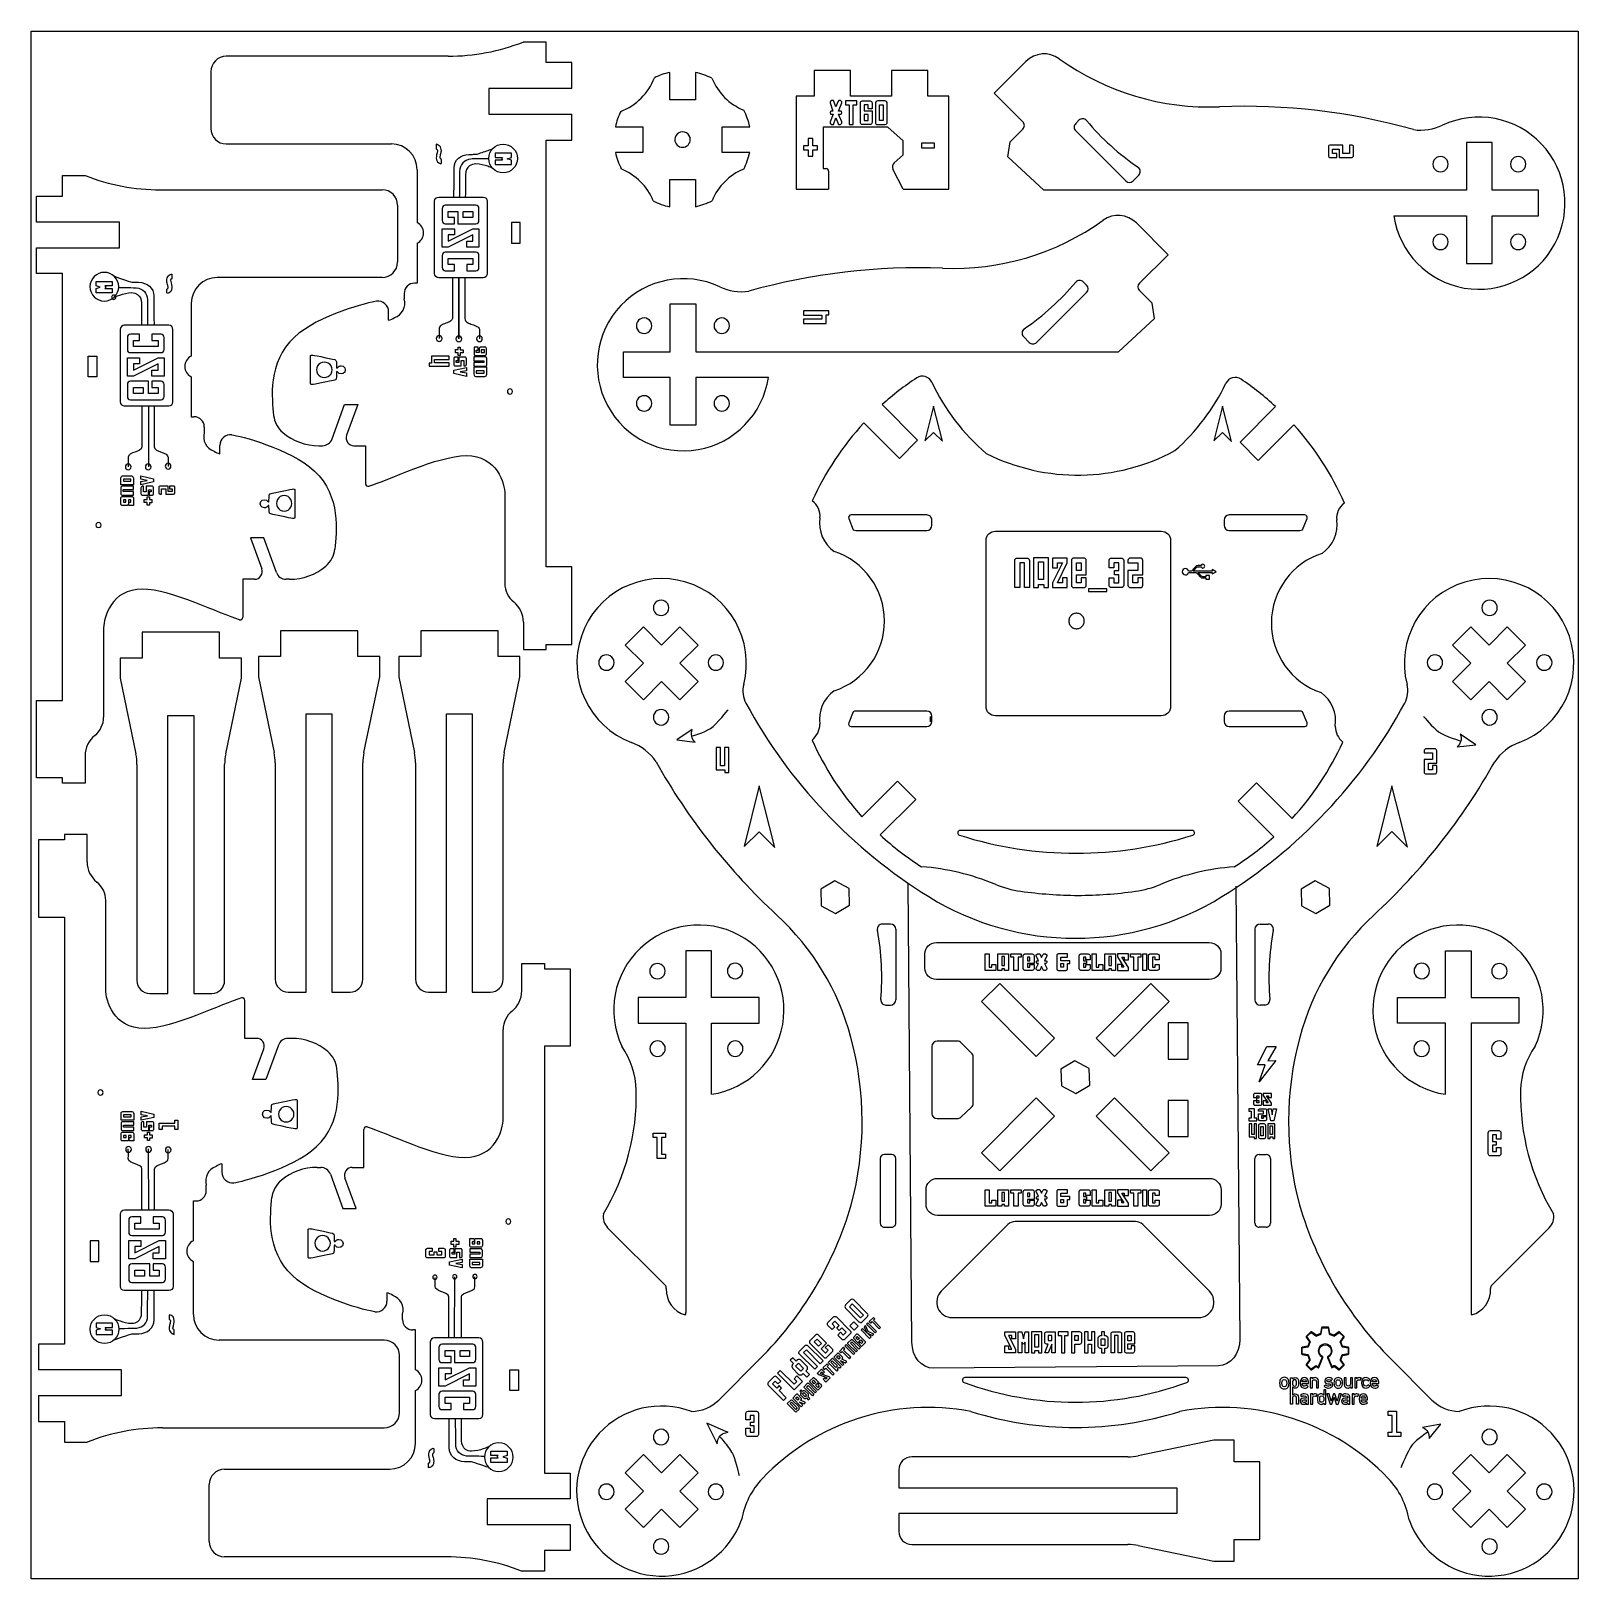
# Model space of a CAD drawing. Extents: x 0 to 853, y 0 to 850.
import ezdxf

# ---------------------------------------------------------------- set-up
doc = ezdxf.new("R2010")
doc.units = 0
doc.layers.add('corte', color=7, linetype='CONTINUOUS')
doc.layers.add('Grabado', color=7, linetype='CONTINUOUS')

msp = doc.modelspace()

# ---------------------------------------------------------------- linework, layer by layer
at = {"layer": 'corte', "color": 5}
for points in [[(229.338298, 836.289846), (107.529747, 836.289846)], [(283.160711, 844.079933), (270.626427, 844.079933)], [(283.160711, 832.748927), (283.160711, 844.079933)], [(99.031492, 827.791592), (99.031492, 796.631246)], [(297.3245, 832.748927), (283.160711, 832.748927)], [(297.3245, 818.58517), (297.3245, 832.748927)], [(351.056835, 812.353), (351.056835, 827.414798)], [(365.220616, 827.414798), (365.220616, 812.353)], [(430.466432, 828.475006), (430.466432, 814.311217)], [(450.295732, 828.475006), (430.466432, 828.475006)], [(450.295732, 814.311217), (450.295732, 828.475006)], [(472.957783, 828.475006), (472.957783, 814.311217)], [(492.787083, 828.475006), (472.957783, 828.475006)], [(492.787083, 814.311217), (492.787083, 828.475006)], [(545.027503, 800.316585), (529.328897, 816.015191), (546.735892, 833.422186)], [(297.3245, 818.58517), (251.717106, 818.58517), (251.717106, 804.421413), (297.3245, 804.421413)], [(365.220616, 812.353), (351.056835, 812.353)], [(430.466432, 814.311217), (420.551778, 814.311217)], [(420.551778, 814.311217), (420.551778, 763.321611)], [(472.957783, 814.311217), (450.295732, 814.311217)], [(504.401388, 814.311217), (492.787083, 814.311217)], [(504.401388, 763.321611), (504.401388, 814.311217)], [(297.3245, 790.257576), (297.3245, 804.421413)], [(321.241782, 797.599492), (336.303551, 797.599492)], [(336.303551, 797.599492), (336.303551, 783.435711)], [(379.974204, 797.599724), (395.03593, 797.599724)], [(379.974204, 783.435943), (379.974204, 797.599724)], [(474.373488, 777.750392), (479.331486, 782.08862), (479.331486, 789.878706), (470.833216, 797.314708), (435.423751, 797.314708), (435.423751, 774.652617), (436.948439, 774.652617)], [(556.570615, 762.768666), (536.771895, 781.009369), (538.056502, 789.339455), (545.027503, 796.310456)], [(574.071899, 799.315053), (575.869301, 801.112446)], [(601.537484, 767.843339), (574.071899, 795.308924)], [(107.529747, 788.132992), (198.178032, 788.132992)], [(283.160711, 790.257576), (297.3245, 790.257576)], [(283.160711, 555.875277), (283.160711, 790.257576)], [(828.339843, 748.604885), (828.339843, 762.768666), (802.845028, 762.768666), (802.845028, 788.971677), (788.68124, 788.971677), (788.68124, 762.768666), (556.570615, 762.768666)], [(336.303551, 783.435711), (321.241828, 783.435711)], [(395.03593, 783.435943), (379.974204, 783.435943)], [(3.328518, 731.099415), (48.935911, 731.099415), (48.935911, 745.263196), (3.328518, 745.263196), (3.328518, 759.426985), (17.492306, 759.426985), (17.492306, 770.758006), (30.02659, 770.758006)], [(212.341789, 773.969235), (212.341789, 744.933473)], [(351.057146, 768.682355), (365.220928, 768.682355)], [(351.057146, 753.620636), (351.057146, 768.682355)], [(365.220928, 768.682355), (365.220616, 753.648298)], [(438.364814, 773.236281), (438.364814, 763.321611)], [(479.331486, 763.321611), (473.715446, 774.331311)], [(608.720903, 771.020636), (605.543605, 767.843339)], [(71.314719, 762.967928), (193.12327, 762.967928)], [(420.551778, 763.321611), (438.364814, 763.321611)], [(479.331486, 763.321611), (504.401388, 763.321611)], [(201.621524, 754.469658), (201.621524, 723.309328)], [(624.783975, 727.317941), (607.376941, 744.724976)], [(748.823529, 748.604885), (788.68124, 748.604885), (788.68124, 722.401882), (802.845028, 722.401882), (802.845028, 748.604885)], [(802.845028, 748.604885), (828.339843, 748.604885)], [(212.341789, 733.602467), (212.341789, 711.703307)], [(3.328518, 716.935625), (3.328518, 731.099415)], [(609.085402, 711.619335), (624.783975, 727.317941)], [(29.956437, 452.263265), (29.956437, 437.229192), (17.492306, 437.229192), (17.492306, 440.061951), (3.328518, 440.061951), (3.328518, 482.553303), (17.492306, 482.553303), (17.492306, 716.935625), (3.328518, 716.935625)], [(193.12327, 714.811058), (102.474985, 714.811058)], [(212.341789, 711.703307), (210.882922, 711.703307)], [(580.041005, 710.617803), (578.243564, 712.415204)], [(88.311228, 700.647277), (88.311228, 671.611515)], [(205.217419, 706.037805), (205.217419, 703.066505)], [(351.267839, 700.274426), (365.43162, 700.274426)], [(351.267839, 674.071424), (351.267839, 700.274426)], [(365.43162, 700.274426), (365.43162, 674.071424)], [(552.575396, 679.146097), (580.041005, 706.611681)], [(616.056354, 700.642213), (609.085402, 707.613214)], [(617.340938, 692.312127), (616.056354, 700.642213)], [(196.685747, 691.362069), (196.685747, 695.931342)], [(597.542217, 674.071424), (617.340938, 692.312127)], [(325.77302, 674.071424), (351.267839, 674.071424)], [(325.77302, 659.907643), (325.77302, 674.071424)], [(365.43162, 674.071424), (597.542217, 674.071424)], [(545.391946, 682.323394), (548.569267, 679.146097)], [(31.656094, 671.611515), (36.471779, 671.611515)], [(31.656094, 660.280485), (31.656094, 671.611515)], [(36.471779, 671.611515), (36.471779, 660.280485)], [(36.471779, 660.280485), (31.656094, 660.280485)], [(88.311228, 660.280485), (88.311228, 638.381341), (89.770095, 638.381341)], [(351.267839, 659.907643), (325.77302, 659.907643)], [(351.267839, 633.704632), (351.267839, 659.907643)], [(365.43162, 659.907643), (365.43162, 633.704632)], [(405.289335, 659.907643), (365.43162, 659.907643)], [(165.634449, 626.17281), (172.525934, 645.107067)], [(172.525934, 645.107067), (179.798366, 645.107067)], [(179.798366, 645.107067), (173.625601, 628.147494)], [(457.699793, 634.966728), (477.227646, 615.404291), (487.242953, 625.419597), (467.7151, 644.982035)], [(683.874116, 643.945918), (664.346271, 624.418065), (674.361578, 614.402758), (693.889423, 633.930611)], [(95.435598, 632.715822), (95.435598, 629.744547)], [(365.43162, 633.704632), (351.267839, 633.704632)], [(103.96727, 618.040118), (103.96727, 622.609392)], [(158.41798, 622.445055), (160.310558, 622.445055)], [(177.618459, 622.445055), (184.014195, 622.445055)], [(184.014195, 622.445055), (184.014195, 601.582644)], [(260.498651, 595.790026), (260.498651, 546.78126)], [(449.417915, 582.477339), (451.897078, 576.328798)], [(492.228485, 584.423385), (450.731535, 584.423385)], [(495.061245, 578.757866), (495.061245, 581.590626)], [(655.526447, 581.590626), (655.526447, 578.757866)], [(699.856157, 584.423385), (658.359199, 584.423385)], [(698.690614, 576.328798), (701.169769, 582.477339)], [(135.018568, 552.850892), (128.127083, 571.785148), (120.854651, 571.785148), (127.027416, 554.825519)], [(453.354514, 575.925115), (492.228485, 575.925115)], [(658.359199, 575.925115), (697.23317, 575.925115)], [(297.3245, 555.875277), (283.160711, 555.875277)], [(297.3245, 513.383926), (297.3245, 555.875277)], [(123.034558, 549.123097), (116.638822, 549.123097), (116.638822, 528.260718)], [(142.235037, 549.123097), (140.342459, 549.123097)], [(40.154366, 522.468052), (40.154366, 473.459342)], [(179.730958, 520.793544), (137.239601, 520.793544)], [(137.239601, 520.793544), (137.239601, 506.629755)], [(179.730958, 506.629755), (179.730958, 520.793544)], [(256.78572, 520.793542), (214.294369, 520.793542)], [(214.294369, 520.793542), (214.294369, 506.629753)], [(256.78572, 506.629753), (256.78572, 520.793542)], [(270.69658, 525.585231), (270.69658, 510.551174)], [(103.772428, 519.999055), (61.281068, 519.999055)], [(61.281068, 519.999055), (61.281068, 505.835266)], [(103.772428, 505.835266), (103.772428, 519.999055)], [(283.160711, 513.383926), (297.3245, 513.383926)], [(283.160711, 510.551174), (283.160711, 513.383926)], [(49.241855, 505.835266), (49.241855, 494.787511)], [(61.281068, 505.835266), (49.241855, 505.835266)], [(115.811649, 505.835266), (103.772428, 505.835266)], [(115.811649, 494.787511), (115.811649, 505.835266)], [(125.200388, 506.629755), (125.200388, 495.582)], [(137.239601, 506.629755), (125.200388, 506.629755)], [(191.77018, 506.629755), (179.730958, 506.629755)], [(191.77018, 495.582), (191.77018, 506.629755)], [(202.255115, 506.629753), (202.255115, 495.581999)], [(214.294369, 506.629753), (202.255115, 506.629753)], [(268.824974, 506.629753), (256.78572, 506.629753)], [(268.824974, 495.581999), (268.824974, 506.629753)], [(270.69658, 510.551174), (283.160711, 510.551174)], [(49.241855, 494.787511), (57.858326, 453.231776)], [(107.19517, 453.231776), (115.811649, 494.787511)], [(125.200388, 495.582), (133.816859, 454.026265)], [(183.1537, 454.026265), (191.77018, 495.582)], [(202.255115, 495.581999), (210.871611, 454.026264)], [(260.208478, 454.026264), (268.824974, 495.581999)], [(75.444866, 474.391669), (89.608647, 474.391669)], [(75.444866, 321.706112), (75.444866, 474.391669)], [(89.608647, 474.391669), (89.608647, 321.706112)], [(151.40339, 475.186158), (165.56718, 475.186158)], [(151.40339, 322.500592), (151.40339, 475.186158)], [(165.56718, 475.186158), (165.56718, 322.500592)], [(228.458206, 475.186157), (242.621963, 475.186157)], [(228.458206, 322.500591), (228.458206, 475.186157)], [(242.621963, 475.186157), (242.621963, 322.500591)], [(451.897078, 476.374933), (449.417915, 470.226392)], [(492.228485, 476.778583), (453.354514, 476.778583)], [(495.061245, 471.113081), (495.061245, 473.945832)], [(655.526447, 473.945832), (655.526447, 471.113081)], [(697.23317, 476.778583), (658.359199, 476.778583)], [(701.169769, 470.226392), (698.690614, 476.374933)], [(450.731535, 468.280329), (492.228485, 468.280329)], [(658.359199, 468.280329), (699.856157, 468.280329)], [(58.448317, 447.480491), (58.448317, 328.78795)], [(106.605187, 328.78795), (106.605187, 447.480491)], [(134.40685, 448.274979), (134.40685, 329.582431)], [(182.563718, 329.582431), (182.563718, 448.274979)], [(211.461617, 448.274978), (211.461617, 329.58243)], [(259.618471, 329.58243), (259.618471, 448.274978)], [(466.678983, 408.72322), (486.241421, 428.285697), (476.226114, 438.301004), (456.663676, 418.738526)], [(692.922476, 417.771571), (673.360046, 437.29944), (663.344739, 427.284125), (682.907169, 407.756264)], [(638.023636, 411.189112), (510.549567, 411.189112)], [(4.439062, 406.119708), (4.439062, 363.628357)], [(18.602851, 406.119708), (4.439062, 406.119708)], [(18.602851, 408.95246), (18.602851, 406.119708)], [(31.066981, 408.95246), (18.602851, 408.95246)], [(31.066981, 393.918323), (31.066981, 408.95246)], [(41.26491, 323.713608), (41.26491, 372.722294)], [(4.439062, 363.628357), (18.602851, 363.628357)], [(18.602851, 363.628357), (18.602851, 129.245978)], [(472.407048, 359.829215), (467.913676, 359.829215)], [(675.345766, 359.829215), (679.839138, 359.829215)], [(475.239808, 356.996464), (475.239808, 318.154256)], [(672.513007, 356.996464), (672.513007, 318.154256)], [(374.044319, 266.33477), (374.044319, 305.382528), (400.24732, 305.382528), (400.24732, 319.546316), (374.044319, 319.546316), (374.044319, 345.041131), (359.880532, 345.041131), (359.880532, 319.546316), (333.677537, 319.546316), (333.677537, 305.382528)], [(777.104311, 345.041064), (791.268092, 345.041064)], [(777.104311, 319.546254), (777.104311, 345.041064)], [(791.268092, 345.041064), (791.268092, 319.546254)], [(269.774721, 323.080823), (269.774721, 338.114896), (282.23885, 338.114896), (282.23885, 335.282136), (296.402639, 335.282136), (296.402639, 292.790785), (282.23885, 292.790785), (282.23885, 58.408462), (296.402639, 58.408462)], [(522.381395, 317.231855), (532.396701, 327.247162)], [(562.442622, 297.201257), (532.396701, 327.247162)], [(585.310192, 297.201257), (615.356121, 327.247162)], [(595.325499, 287.18595), (625.371428, 317.231855), (615.356121, 327.247162)], [(65.530212, 321.706112), (75.444866, 321.706112)], [(89.608647, 321.706112), (99.523293, 321.706112)], [(117.749366, 297.058499), (117.749366, 317.92091)], [(141.488745, 322.500592), (151.40339, 322.500592)], [(165.56718, 322.500592), (175.481823, 322.500592)], [(218.543536, 322.500591), (228.458206, 322.500591)], [(242.621963, 322.500591), (252.536553, 322.500591)], [(552.427315, 287.18595), (522.381395, 317.231855)], [(750.901309, 319.546254), (777.104311, 319.546254)], [(750.901309, 305.382473), (750.901309, 319.546254)], [(791.268092, 319.546254), (817.471087, 319.546254)], [(817.471087, 319.546254), (817.471087, 305.382473)], [(469.865143, 315.321528), (472.407048, 315.321528)], [(677.887671, 315.321528), (675.345766, 315.321528)], [(259.576791, 252.876036), (259.576791, 301.884746)], [(333.677537, 305.382528), (359.880532, 305.382528)], [(359.880532, 305.382528), (359.880532, 146.540932)], [(777.104311, 305.382473), (750.901309, 305.382473)], [(777.104311, 266.334705), (777.104311, 305.382473)], [(791.268092, 305.382473), (791.268092, 146.540867)], [(817.471087, 305.382473), (791.268092, 305.382473)], [(124.145102, 297.058499), (117.749366, 297.058499)], [(121.965196, 274.396487), (128.13796, 291.35614)], [(136.129113, 293.330744), (129.237627, 274.396487)], [(143.345581, 297.058499), (141.453003, 297.058499)], [(495.069108, 292.659437), (495.069108, 255.833589)], [(509.223295, 295.492188), (497.901867, 295.492188)], [(516.901472, 288.987405), (511.22636, 294.662502)], [(552.427315, 287.18595), (562.442622, 297.201257)], [(595.325499, 287.18595), (585.310192, 297.201257)], [(517.731167, 261.339678), (517.731167, 286.984341)], [(129.237627, 274.396487), (121.965196, 274.396487)], [(511.002501, 253.772563), (516.841792, 259.278652)], [(552.427315, 264.31838), (522.381395, 234.272411)], [(562.442622, 254.303073), (552.427315, 264.31838)], [(585.310192, 254.303073), (595.325499, 264.31838)], [(595.325499, 264.31838), (625.371428, 234.272411)], [(497.901867, 253.000837), (509.059116, 253.000837)], [(562.442622, 254.303073), (532.396701, 224.257104)], [(585.310192, 254.303073), (615.356121, 224.257104), (625.371428, 234.272411)], [(176.696602, 226.220991), (183.092338, 226.220991), (183.092338, 247.08337)], [(466.741537, 231.083849), (466.741537, 195.661465)], [(472.973598, 233.350018), (469.007739, 233.350018)], [(475.239808, 195.661465), (475.239808, 231.083849)], [(532.396701, 224.257104), (522.381395, 234.272411)], [(672.513007, 195.661465), (672.513007, 231.083849)], [(674.779216, 233.350018), (678.745076, 233.350018)], [(681.011277, 231.083849), (681.011277, 195.661465)], [(105.077814, 228.141485), (105.077814, 223.572212)], [(157.496122, 226.220991), (159.388701, 226.220991)], [(164.712591, 222.493196), (171.604077, 203.558939), (178.876508, 203.558939), (172.703744, 220.518568)], [(96.546142, 213.465829), (96.546142, 216.437049)], [(89.421772, 207.800327), (90.880639, 207.800327)], [(89.421772, 185.901167), (89.421772, 207.800327)], [(606.953907, 196.460852), (540.798916, 196.460852)], [(348.556341, 161.54863), (316.981628, 193.123324)], [(469.007739, 193.395216), (472.973598, 193.395216)], [(500.242435, 158.251126), (536.792795, 194.801478)], [(647.510388, 158.251126), (610.960028, 194.801478)], [(678.745076, 193.395216), (674.779216, 193.395216)], [(802.592286, 161.548566), (834.166995, 193.123259)], [(89.421772, 145.534319), (89.421772, 174.570081)], [(195.763889, 157.303969), (195.763889, 152.734695)], [(204.295562, 142.628265), (204.295562, 145.59954)], [(211.419932, 115.063603), (211.419932, 136.962746), (209.961064, 136.962746)], [(506.25162, 143.743678), (641.501202, 143.743678)], [(18.602851, 129.245978), (4.439062, 129.245978)], [(4.439062, 129.245978), (4.439062, 115.082621)], [(194.233814, 131.370562), (103.585529, 131.370562)], [(202.732069, 91.711962), (202.732069, 122.872308)], [(400.411935, 120.852939), (378.022646, 98.463626)], [(747.340879, 120.852939), (769.730137, 98.463626)], [(4.439062, 100.918784), (50.046455, 100.918784), (50.046455, 115.082621), (4.439062, 115.082621)], [(263.259377, 103.732573), (263.259377, 115.063603)], [(263.259377, 115.063603), (268.075063, 115.063603)], [(268.075063, 115.063603), (268.075063, 103.732573)], [(211.419932, 74.696811), (211.419932, 103.732573)], [(268.075063, 103.732573), (263.259377, 103.732573)], [(634.541746, 110.831461), (513.211068, 110.831461)], [(4.439062, 100.918784), (4.439062, 86.754627)], [(4.439062, 86.754627), (18.602851, 86.754627)], [(18.602851, 86.754627), (18.602851, 75.423621)], [(72.425264, 83.213708), (194.233814, 83.213708)], [(18.602851, 75.423621), (31.137134, 75.423621)], [(650.002107, 76.517607), (608.446372, 67.901112)], [(661.049861, 76.517607), (650.002107, 76.517607)], [(661.049861, 64.478434), (661.049861, 76.517607)], [(106.607886, 60.53303), (197.256174, 60.53303)], [(476.920699, 60.229266), (476.920699, 50.314596)], [(602.695086, 67.311185), (484.002538, 67.311185)], [(675.21365, 64.478434), (661.049861, 64.478434)], [(675.21365, 21.987002), (675.21365, 64.478434)], [(98.109632, 20.874434), (98.109632, 52.034759)], [(296.402639, 58.408462), (296.402639, 44.244673)], [(296.402639, 44.244673), (250.795246, 44.244673), (250.795246, 30.080892), (296.402639, 30.080892), (296.402639, 15.917107), (282.23885, 15.917107), (282.23885, 4.586085), (269.704567, 4.586085)], [(476.920699, 50.314596), (629.606265, 50.314596)], [(629.606265, 50.314596), (629.606265, 36.150839)], [(476.920699, 36.150839), (476.920699, 26.236169)], [(629.606265, 36.150839), (476.920699, 36.150839)], [(484.002538, 19.154251), (602.695086, 19.154251)], [(608.446372, 18.564324), (650.002107, 9.947829)], [(661.049861, 21.987002), (675.21365, 21.987002)], [(661.049861, 9.947829), (661.049861, 21.987002)], [(228.416438, 12.376164), (106.607886, 12.376164)], [(650.002107, 9.947829), (661.049861, 9.947829)]]:
    msp.add_lwpolyline(points, dxfattribs=at)
for points in [[(362.388016, 790.517717)], [(774.43248, 772.768303)], [(817.093797, 772.768303)], [(268.996922, 744.933473), (264.181236, 744.933473), (264.181236, 733.602467), (268.996922, 733.602467)], [(774.43248, 730.114093)], [(817.093797, 730.106977)], [(337.019067, 692.569323)], [(379.680385, 692.569323)], [(161.352184, 659.863868)], [(263.331411, 650.772649)], [(337.019067, 649.908005)], [(379.680385, 649.915113)], [(139.300833, 595.040156)], [(37.321606, 580.283427)], [(350.606436, 533.43736)], [(805.644673, 533.43736)], [(320.560515, 503.391431)], [(380.652365, 503.391431)], [(775.598704, 503.391431)], [(835.690561, 503.391431)], [(350.606444, 473.345503)], [(805.644673, 473.345503)], [(449.900165, 370.267352), (449.682031, 379.259917), (441.785176, 383.567293), (434.106447, 378.882105), (434.324582, 369.88954), (442.221437, 365.582164)], [(713.646367, 370.267352), (713.428233, 379.259917), (705.531378, 383.567293), (697.852649, 378.882105), (698.070784, 369.88954), (705.967639, 365.582164)], [(764.144959, 338.327428)], [(806.806277, 338.206461)], [(344.34235, 329.708258)], [(387.003668, 329.829225)], [(624.866037, 285.666819), (635.913791, 285.666819), (635.913791, 305.496079), (624.866037, 305.496079)], [(764.102667, 295.66611)], [(806.763985, 295.66611)], [(344.384642, 287.167905)], [(387.04596, 287.167905)], [(581.77327, 271.444781), (581.555136, 280.437345), (573.658281, 284.744714), (565.979552, 280.059517), (566.197687, 271.066953), (574.094542, 266.759584)], [(38.432151, 268.730985)], [(140.411378, 259.639766)], [(624.866037, 243.175468), (635.913791, 243.175468), (635.913791, 263.004728), (624.866037, 263.004728)], [(262.409551, 195.060661)], [(32.76664, 174.570081), (37.582325, 174.570081), (37.582325, 185.901167), (32.76664, 185.901167)], [(160.430326, 180.303931)], [(350.606444, 78.158763)], [(805.644673, 78.158763)], [(320.560515, 48.112875)], [(380.652365, 48.112875)], [(775.598704, 48.112875)], [(835.690561, 48.112875)], [(350.606436, 18.066906)], [(805.644673, 18.066906)]]:
    msp.add_lwpolyline(points, close=True, dxfattribs=at)
at = {"layer": 'corte', "color": 1}
for points in [[(578.784067, 526.206652), (578.756086, 526.702321), (578.671143, 527.185999), (578.530237, 527.658684), (578.335367, 528.115379), (578.085533, 528.541095), (577.792728, 528.93883), (577.452955, 529.29859), (577.074207, 529.61438), (576.660483, 529.887198), (576.218778, 530.110049), (575.755087, 530.277937), (575.274407, 530.390862), (574.782735, 530.449823), (574.291063, 530.449823), (573.799391, 530.390862), (573.318711, 530.277937), (572.854021, 530.110049), (572.413315, 529.887198), (571.999591, 529.61438), (571.620843, 529.29859), (571.28107, 528.93883), (570.988265, 528.541095), (570.738431, 528.115379), (570.543561, 527.658684), (570.402655, 527.185999), (570.316713, 526.702321), (570.289731, 526.206652), (570.316713, 525.71498), (570.402655, 525.226305), (570.543561, 524.75462), (570.738431, 524.301922), (570.988265, 523.872208), (571.28107, 523.474473), (571.620843, 523.114713), (571.999591, 522.798924), (572.413315, 522.529104), (572.854021, 522.307251), (573.318711, 522.135366), (573.799391, 522.021442), (574.291063, 521.963481), (574.782735, 521.963481), (575.274407, 522.021442), (575.755087, 522.135366), (576.218778, 522.307251), (576.660483, 522.529104), (577.074207, 522.798924), (577.452955, 523.114713), (577.792728, 523.474473), (578.085533, 523.872208), (578.335367, 524.301922), (578.530237, 524.75462), (578.671143, 525.226305), (578.756086, 525.71498)], [(326.602135, 513.011114), (336.617442, 502.995799), (326.602135, 492.980492), (336.617442, 482.965185), (346.632749, 492.980492), (356.648064, 482.965185), (366.663371, 492.980492), (356.648056, 502.995799), (366.663371, 513.011114), (356.648064, 523.026421), (346.632749, 513.011114), (336.617442, 523.026421)], [(781.089418, 513.011114), (791.104725, 502.995799), (781.089418, 492.980492), (791.104725, 482.965185), (801.120032, 492.980492), (811.135347, 482.965185), (821.150654, 492.980492), (811.135339, 502.995799), (821.150654, 513.011114), (811.135347, 523.026421), (801.120032, 513.011114), (791.104725, 523.026421)], [(326.602135, 58.523826), (336.617442, 48.508511), (326.602135, 38.493205), (336.617442, 28.477898), (346.632749, 38.493205), (356.648064, 28.477898), (366.663371, 38.493205), (356.648056, 48.508511), (366.663371, 58.523826), (356.648064, 68.539133), (346.632749, 58.523826), (336.617442, 68.539133)], [(781.089418, 58.523826), (791.104725, 48.508511), (781.089418, 38.493205), (791.104725, 28.477898), (801.120032, 38.493205), (811.135347, 28.477898), (821.150654, 38.493205), (811.135339, 48.508511), (821.150654, 58.523826), (811.135347, 68.539133), (801.120032, 58.523826), (791.104725, 68.539133)]]:
    msp.add_lwpolyline(points, close=True, dxfattribs=at)
at = {"layer": 'corte', "color": 5}
for points in [[(107.529747, 836.289846), (102.836294, 836.289837), (99.031502, 832.485044), (99.031492, 827.791592)], [(229.338298, 836.289846), (243.466307, 836.289844), (257.469719, 838.931954), (270.626427, 844.079933)], [(565.000411, 834.920491), (559.365801, 838.957545), (551.637251, 838.323544), (546.735892, 833.422186)], [(351.056835, 827.414798), (348.164713, 826.772368), (345.359406, 825.787737), (342.700198, 824.481714)], [(374.244783, 824.170481), (371.388816, 825.635619), (368.355711, 826.726064), (365.220616, 827.414798)], [(565.000411, 834.920491), (590.61887, 816.565527), (621.627235, 807.278929), (653.117608, 808.530549)], [(324.174722, 805.956065), (332.708612, 809.207774), (339.448568, 815.947794), (342.700198, 824.481714)], [(374.244783, 824.170481), (377.50984, 816.210789), (383.829356, 809.892105), (391.789478, 806.628097)], [(324.174722, 805.956065), (322.868753, 803.29687), (321.884171, 800.491586), (321.241782, 797.599492)], [(395.03593, 797.599724), (394.346864, 800.736363), (393.255693, 803.770906), (391.789478, 806.628097)], [(577.994947, 801.939486), (577.201812, 801.973841), (576.430658, 801.673803), (575.869301, 801.112446)], [(580.041119, 800.931743), (579.530404, 801.539536), (578.788082, 801.905131), (577.994947, 801.939486)], [(759.639063, 795.968971), (725.011121, 805.720194), (689.063948, 809.959276), (653.117608, 808.530549)], [(829.911372, 788.065199), (815.921661, 802.862173), (794.027352, 807.035374), (775.57547, 798.421984)], [(99.031492, 796.631246), (99.031502, 791.937794), (102.836294, 788.133001), (107.529747, 788.132992)], [(356.013561, 794.199749), (354.698491, 793.440135), (353.888814, 792.036408), (353.889746, 790.517717)], [(360.264201, 794.199749), (358.949132, 794.959363), (357.32863, 794.959363), (356.013561, 794.199749)], [(362.388016, 790.517717), (362.388948, 792.036408), (361.579271, 793.440135), (360.264201, 794.199749)], [(545.857201, 798.31352), (545.857201, 799.064816), (545.55875, 799.78534), (545.027503, 800.316585)], [(545.027503, 796.310456), (545.55875, 796.841701), (545.857201, 797.562225), (545.857201, 798.31352)], [(574.071899, 799.315053), (573.540652, 798.783807), (573.242201, 798.063283), (573.242201, 797.311988)], [(573.242201, 797.311988), (573.242201, 796.560693), (573.540652, 795.840169), (574.071899, 795.308924)], [(580.041119, 800.931743), (588.253583, 791.158195), (597.766186, 782.555711), (608.313646, 775.364197)], [(759.639063, 795.968971), (765.076664, 795.225621), (770.613115, 796.077819), (775.57547, 798.421984)], [(212.341789, 773.969235), (212.341774, 781.791656), (206.000453, 788.132977), (198.178032, 788.132992)], [(353.889746, 790.517717), (353.891185, 788.172003), (355.793166, 786.271188), (358.138881, 786.271188)], [(358.138881, 786.271188), (360.484596, 786.271188), (362.386577, 788.172003), (362.388016, 790.517717)], [(837.206799, 733.234276), (846.84073, 751.17445), (843.901084, 773.268224), (829.911372, 788.065199)], [(321.241828, 783.435711), (321.930896, 780.299071), (323.022068, 777.264528), (324.488284, 774.407338)], [(391.713353, 774.312041), (393.213899, 777.195489), (394.330897, 780.2628), (395.03593, 783.435943)], [(474.373488, 777.750392), (473.396945, 776.895926), (473.125821, 775.487204), (473.715446, 774.331311)], [(770.750448, 779.142759), (769.990834, 777.827689), (769.990834, 776.207188), (770.750448, 774.892118)], [(774.43248, 781.266573), (772.913789, 781.267505), (771.510062, 780.457828), (770.750448, 779.142759)], [(778.114512, 779.142759), (777.354897, 780.457828), (775.95117, 781.267505), (774.43248, 781.266573)], [(778.114512, 774.892118), (778.874126, 776.207188), (778.874126, 777.827689), (778.114512, 779.142759)], [(813.411765, 779.142759), (812.652151, 777.827689), (812.652151, 776.207188), (813.411765, 774.892118)], [(817.093797, 781.266573), (815.575106, 781.267505), (814.17138, 780.457828), (813.411765, 779.142759)], [(820.775829, 779.142759), (820.016214, 780.457828), (818.612488, 781.267505), (817.093797, 781.266573)], [(820.775829, 774.892118), (821.535443, 776.207188), (821.535443, 777.827689), (820.775829, 779.142759)], [(30.02659, 770.758006), (43.183299, 765.61003), (57.18671, 762.967923), (71.314719, 762.967928)], [(342.028486, 756.867112), (338.763997, 764.825126), (332.446293, 771.142838), (324.488284, 774.407338)], [(391.713353, 774.312041), (383.849585, 771.059879), (377.603297, 764.811984), (374.353159, 756.947378)], [(438.364814, 773.236281), (438.36479, 774.018508), (437.730665, 774.652615), (436.948439, 774.652617)], [(601.537484, 767.843339), (602.643744, 766.73708), (604.437345, 766.73708), (605.543605, 767.843339)], [(609.53823, 773.288142), (609.459487, 774.127968), (609.010575, 774.889015), (608.313646, 775.364197)], [(608.720903, 771.020636), (609.317354, 771.617087), (609.616973, 772.448317), (609.53823, 773.288142)], [(770.750448, 774.892118), (771.510062, 773.577048), (772.913789, 772.767372), (774.43248, 772.768303)], [(774.43248, 772.768303), (775.95117, 772.767372), (777.354897, 773.577048), (778.114512, 774.892118)], [(813.411765, 774.892118), (814.17138, 773.577048), (815.575106, 772.767372), (817.093797, 772.768303)], [(817.093797, 772.768303), (818.612488, 772.767372), (820.016214, 773.577048), (820.775829, 774.892118)], [(201.621524, 754.469658), (201.621524, 759.163116), (197.816729, 762.967919), (193.12327, 762.967928)], [(342.028486, 756.867112), (344.885766, 755.400866), (347.920407, 754.309687), (351.057146, 753.620636)], [(365.220616, 753.648298), (368.395604, 754.345151), (371.465821, 755.45425), (374.353159, 756.947378)], [(215.913491, 739.26797), (215.913491, 741.686767), (214.52418, 743.89052), (212.341789, 744.933473)], [(500.995265, 719.833307), (532.485644, 718.581686), (563.494015, 727.868287), (589.112477, 746.223257)], [(607.376941, 744.724976), (602.475584, 749.626295), (594.74707, 750.260285), (589.112477, 746.223257)], [(748.823529, 748.604885), (751.835106, 728.465549), (767.407187, 712.51918), (787.469328, 709.030201)], [(212.341789, 733.602467), (214.52418, 734.64542), (215.913491, 736.849173), (215.913491, 739.26797)], [(770.750448, 736.488548), (769.990834, 735.173478), (769.990834, 733.552977), (770.750448, 732.237907)], [(774.43248, 738.612363), (772.913789, 738.613294), (771.510062, 737.803618), (770.750448, 736.488548)], [(778.114512, 736.488548), (777.354897, 737.803618), (775.95117, 738.613294), (774.43248, 738.612363)], [(778.114512, 732.237907), (778.874126, 733.552977), (778.874126, 735.173478), (778.114512, 736.488548)], [(813.413935, 736.480686), (812.654899, 735.165998), (812.654899, 733.546235), (813.413935, 732.231547)], [(817.093797, 738.605256), (815.575726, 738.605256), (814.17297, 737.795374), (813.413935, 736.480686)], [(820.77366, 736.480686), (820.014624, 737.795375), (818.611868, 738.605256), (817.093797, 738.605256)], [(820.77366, 732.231547), (821.532696, 733.546235), (821.532696, 735.165998), (820.77366, 736.480686)], [(770.750448, 732.237907), (771.510062, 730.922838), (772.913789, 730.113161), (774.43248, 730.114093)], [(774.43248, 730.114093), (775.95117, 730.113161), (777.354897, 730.922838), (778.114512, 732.237907)], [(787.469328, 709.030201), (807.531468, 705.541223), (827.572869, 715.294102), (837.206799, 733.234276)], [(813.413935, 732.231547), (814.17297, 730.916859), (815.575726, 730.106977), (817.093797, 730.106977)], [(817.093797, 730.106977), (818.611868, 730.106977), (820.014624, 730.916858), (820.77366, 732.231547)], [(193.12327, 714.811058), (197.816729, 714.811067), (201.621524, 718.615869), (201.621524, 723.309328)], [(378.537403, 709.724742), (360.085521, 718.338136), (338.191211, 714.164938), (324.201497, 699.367965)], [(500.995265, 719.833307), (465.048924, 721.262034), (429.101751, 717.022952), (394.47381, 707.271729)], [(102.474985, 714.811058), (94.652555, 714.811042), (88.31123, 708.469707), (88.311228, 700.647277)], [(210.882922, 711.703307), (207.753954, 711.703301), (205.217425, 709.166773), (205.217419, 706.037805)], [(378.537403, 709.724742), (383.499758, 707.380577), (389.036209, 706.528379), (394.47381, 707.271729)], [(545.799194, 686.666946), (556.346677, 693.858459), (565.859303, 702.460945), (574.071785, 712.234501)], [(576.117938, 713.242222), (575.324813, 713.207867), (574.5825, 712.842281), (574.071785, 712.234501)], [(578.243564, 712.415204), (577.682207, 712.976547), (576.911062, 713.276577), (576.117938, 713.242222)], [(580.041005, 706.611681), (581.147264, 707.717942), (581.147264, 709.511542), (580.041005, 710.617803)], [(609.085402, 711.619335), (607.979143, 710.513075), (607.979143, 708.719474), (609.085402, 707.613214)], [(190.05169, 701.762255), (186.221603, 701.266665), (158.219392, 694.395646), (144.736381, 681.871356)], [(194.687754, 700.347517), (193.417723, 701.463793), (191.728581, 701.97925), (190.05169, 701.762255)], [(196.685747, 695.931342), (196.68575, 697.622216), (195.957785, 699.231241), (194.687754, 700.347517)], [(199.888332, 692.752502), (204.133254, 694.216586), (206.479291, 698.757146), (205.217419, 703.066505)], [(196.685747, 691.362069), (197.832203, 691.616992), (198.919282, 692.088958), (199.888332, 692.752502)], [(324.201497, 699.367965), (310.211784, 684.570993), (307.272134, 662.477218), (316.906063, 644.537043)], [(337.019067, 692.569323), (335.500376, 692.570255), (334.096649, 691.760578), (333.337035, 690.445509)], [(340.701098, 690.445509), (339.941484, 691.760578), (338.537757, 692.570255), (337.019067, 692.569323)], [(379.680385, 692.569323), (378.161694, 692.570255), (376.757967, 691.760578), (375.998353, 690.445509)], [(383.362416, 690.445509), (382.602802, 691.760578), (381.199075, 692.570255), (379.680385, 692.569323)], [(333.337035, 690.445509), (332.577421, 689.130439), (332.577421, 687.509938), (333.337035, 686.194868)], [(333.337035, 686.194868), (334.096649, 684.879798), (335.500376, 684.070122), (337.019067, 684.071053)], [(337.019067, 684.071053), (338.537757, 684.070122), (339.941484, 684.879798), (340.701098, 686.194868)], [(340.701098, 686.194868), (341.460713, 687.509938), (341.460713, 689.130439), (340.701098, 690.445509)], [(375.998353, 690.445509), (375.238738, 689.130439), (375.238738, 687.509938), (375.998353, 686.194868)], [(375.998353, 686.194868), (376.757967, 684.879798), (378.161694, 684.070122), (379.680385, 684.071053)], [(379.680385, 684.071053), (381.199075, 684.070122), (382.602802, 684.879798), (383.362416, 686.194868)], [(383.362416, 686.194868), (384.122031, 687.509938), (384.122031, 689.130439), (383.362416, 690.445509)], [(544.57462, 684.590894), (544.495878, 683.751071), (544.795496, 682.919843), (545.391946, 682.323394)], [(545.799194, 686.666946), (545.102269, 686.191763), (544.653361, 685.430717), (544.57462, 684.590894)], [(144.736381, 681.871356), (130.070639, 668.248359), (132.583044, 647.93678), (133.516901, 639.047986)], [(548.569267, 679.146097), (549.100513, 678.61485), (549.821037, 678.316398), (550.572332, 678.316398)], [(550.572332, 678.316398), (551.323627, 678.316398), (552.044151, 678.61485), (552.575396, 679.146097)], [(88.311228, 671.611515), (86.128824, 670.568567), (84.739501, 668.364807), (84.739501, 665.946)], [(84.739501, 665.946), (84.739501, 663.527193), (86.128824, 661.323433), (88.311228, 660.280485)], [(157.665121, 666.240059), (156.904163, 664.924104), (156.904163, 663.301887), (157.665121, 661.985932)], [(161.352184, 668.362123), (159.832058, 668.365215), (158.426078, 667.556013), (157.665121, 666.240059)], [(165.039247, 666.240059), (164.278289, 667.556013), (162.87231, 668.365215), (161.352184, 668.362123)], [(165.039247, 661.985932), (165.800204, 663.301887), (165.800204, 664.924104), (165.039247, 666.240059)], [(157.665121, 661.985932), (158.426078, 660.669978), (159.832058, 659.860776), (161.352184, 659.863868)], [(161.352184, 659.863868), (162.87231, 659.860776), (164.278289, 660.669978), (165.039247, 661.985932)], [(366.643533, 620.332962), (386.705674, 623.821938), (402.277757, 639.768306), (405.289335, 659.907643)], [(486.744925, 659.676055), (480.042215, 655.262089), (473.680997, 650.350228), (467.7151, 644.982035)], [(491.401136, 660.413934), (489.81557, 660.856059), (488.116108, 660.586742), (486.744925, 659.676055)], [(495.003691, 657.37315), (494.301592, 658.861959), (492.986702, 659.971809), (491.401136, 660.413934)], [(495.003691, 657.37315), (502.094539, 642.336914), (512.309034, 628.984868), (524.966307, 618.207022)], [(660.223855, 659.759202), (658.634906, 659.329388), (657.311446, 658.229768), (656.597821, 656.746448)], [(664.874207, 658.985227), (663.510128, 659.906524), (661.812804, 660.189016), (660.223855, 659.759202)], [(683.874116, 643.945918), (677.929951, 649.43194), (671.578449, 654.459448), (664.874207, 658.985227)], [(263.331411, 653.605401), (262.550482, 653.603546), (261.918396, 652.969956), (261.918396, 652.189025)], [(261.918396, 652.189025), (261.918396, 651.408094), (262.550482, 650.774505), (263.331411, 650.772649)], [(264.560835, 652.898186), (264.307075, 653.336909), (263.838235, 653.606605), (263.331411, 653.605401)], [(263.331411, 650.772649), (263.838235, 650.771445), (264.307075, 651.041141), (264.560835, 651.479864)], [(264.560835, 651.479864), (264.814595, 651.918587), (264.814595, 652.459463), (264.560835, 652.898186)], [(337.019067, 649.908005), (335.500376, 649.908937), (334.096649, 649.09926), (333.337035, 647.784191)], [(340.701098, 647.784191), (339.941484, 649.09926), (338.537757, 649.908937), (337.019067, 649.908005)], [(379.680385, 649.915113), (378.161694, 649.916044), (376.757967, 649.106368), (375.998353, 647.791298)], [(383.362416, 647.791298), (382.602802, 649.106368), (381.199075, 649.916044), (379.680385, 649.915113)], [(628.605492, 619.769468), (640.310715, 630.103285), (649.828537, 642.676025), (656.597821, 656.746448)], [(316.906063, 644.537043), (326.539991, 626.596867), (346.581391, 616.843985), (366.643533, 620.332962)], [(333.337035, 647.784191), (332.577421, 646.469121), (332.577421, 644.84862), (333.337035, 643.53355)], [(333.337035, 643.53355), (334.096649, 642.21848), (335.500376, 641.408804), (337.019067, 641.409735)], [(337.019067, 641.409735), (338.537757, 641.408804), (339.941484, 642.21848), (340.701098, 643.53355)], [(340.701098, 643.53355), (341.460713, 644.84862), (341.460713, 646.469121), (340.701098, 647.784191)], [(375.998353, 647.791298), (375.238738, 646.476228), (375.238738, 644.855727), (375.998353, 643.540657)], [(375.998353, 643.540657), (376.757967, 642.225588), (378.161694, 641.415911), (379.680385, 641.416842)], [(379.680385, 641.416842), (381.199075, 641.415911), (382.602802, 642.225588), (383.362416, 643.540657)], [(383.362416, 643.540657), (384.122031, 644.855727), (384.122031, 646.476228), (383.362416, 647.791298)], [(95.435598, 632.715822), (95.435601, 635.844797), (92.89907, 638.381335), (89.770095, 638.381341)], [(133.516901, 639.047986), (133.900107, 635.400709), (135.683058, 632.044246), (138.490625, 629.684789)], [(457.699793, 634.966728), (446.007874, 622.294437), (436.440435, 607.81615), (429.367386, 592.091649)], [(721.725809, 590.957821), (714.813171, 606.68305), (705.414136, 621.192936), (693.889423, 633.930611)], [(95.435598, 629.744547), (94.173721, 625.435185), (96.519759, 620.89462), (100.764685, 619.430535)], [(105.965266, 627.025561), (104.695235, 625.909287), (103.967269, 624.300264), (103.96727, 622.609392)], [(110.601327, 628.440297), (108.924437, 628.657292), (107.235297, 628.141836), (105.965266, 627.025561)], [(110.601327, 628.440297), (114.431414, 627.944691), (142.433625, 621.073696), (155.916636, 608.549398)], [(138.490625, 629.684789), (144.070531, 624.99545), (151.129287, 622.43096), (158.41798, 622.445055)], [(160.310558, 622.445055), (162.692339, 622.445029), (164.819815, 623.934674), (165.634449, 626.17281)], [(173.625601, 628.147494), (173.15144, 626.84476), (173.342612, 625.392628), (174.137781, 624.257)], [(174.137781, 624.257), (174.932949, 623.121373), (176.232118, 622.445062), (177.618459, 622.445055)], [(100.764685, 619.430535), (101.733736, 618.766998), (102.820815, 618.295037), (103.96727, 618.040118)], [(185.82211, 600.221472), (196.145067, 603.191012), (223.344134, 616.956395), (239.290487, 617.009479)], [(239.290487, 617.009479), (256.284389, 617.066241), (260.498651, 601.549386), (260.498651, 595.790026)], [(524.966307, 618.207022), (557.694935, 601.771815), (596.387173, 602.355132), (628.605492, 619.769468)], [(155.916636, 608.549398), (170.582378, 594.926424), (168.069973, 574.61479), (167.136116, 565.726052)], [(184.014195, 601.582644), (184.014199, 601.137756), (184.223235, 600.718721), (184.578651, 600.45113)], [(184.578651, 600.45113), (184.934066, 600.183539), (185.394558, 600.098489), (185.82211, 600.221472)], [(135.618802, 592.916342), (134.859187, 591.601272), (134.859187, 589.980771), (135.618802, 588.665701)], [(139.300833, 595.040156), (137.782143, 595.041088), (136.378416, 594.231411), (135.618802, 592.916342)], [(135.618802, 588.665701), (136.378416, 587.350631), (137.782143, 586.540955), (139.300833, 586.541886)], [(142.982865, 592.916342), (142.223251, 594.231411), (140.819524, 595.041088), (139.300833, 595.040156)], [(139.300833, 586.541886), (140.819524, 586.540955), (142.223251, 587.350631), (142.982865, 588.665701)], [(142.982865, 588.665701), (143.742479, 589.980771), (143.742479, 591.601272), (142.982865, 592.916342)], [(433.548095, 582.772702), (434.008231, 586.416616), (432.395052, 590.012449), (429.367386, 592.091649)], [(721.725809, 590.957821), (718.682107, 588.902169), (717.041085, 585.31896), (717.47294, 581.671588)], [(37.321606, 580.283427), (36.815582, 580.283427), (36.347997, 580.013466), (36.094985, 579.575237)], [(38.548227, 579.575237), (38.295215, 580.013466), (37.82763, 580.283427), (37.321606, 580.283427)], [(433.548095, 582.772702), (432.48927, 575.649215), (435.536908, 568.537369), (441.425228, 564.390941)], [(449.557576, 583.799448), (449.294236, 583.409326), (449.241899, 582.913872), (449.417915, 582.477339)], [(450.731535, 584.423385), (450.260852, 584.423387), (449.820916, 584.18957), (449.557576, 583.799448)], [(494.231549, 583.59369), (493.700304, 584.124936), (492.97978, 584.423386), (492.228485, 584.423385)], [(495.061245, 581.590626), (495.061245, 582.341921), (494.762795, 583.062444), (494.231549, 583.59369)], [(658.359199, 584.423385), (656.794712, 584.423382), (655.526446, 583.155113), (655.526447, 581.590626)], [(701.030111, 583.799445), (700.766773, 584.189566), (700.326839, 584.423385), (699.856157, 584.423385)], [(701.169769, 582.477339), (701.345785, 582.91387), (701.293449, 583.409324), (701.030111, 583.799445)], [(709.453479, 563.351474), (715.37378, 567.452108), (718.476485, 574.540104), (717.47294, 581.671588)], [(36.094985, 579.575237), (35.841974, 579.137007), (35.841974, 578.597086), (36.094985, 578.158857)], [(36.094985, 578.158857), (36.347997, 577.720628), (36.815582, 577.450667), (37.321606, 577.450667)], [(37.321606, 577.450667), (37.82763, 577.450667), (38.295215, 577.720628), (38.548227, 578.158857)], [(38.548227, 578.158857), (38.801239, 578.597086), (38.801239, 579.137007), (38.548227, 579.575237)], [(451.897078, 576.328798), (452.337331, 576.064648), (452.841096, 575.925114), (453.354514, 575.925115)], [(492.228485, 575.925115), (493.792973, 575.925114), (495.061242, 577.193379), (495.061245, 578.757866)], [(655.526447, 578.757866), (655.526451, 577.193382), (656.794715, 575.925118), (658.359199, 575.925115)], [(697.23317, 575.925115), (697.74659, 575.925113), (698.250359, 576.064647), (698.690614, 576.328798)], [(162.162392, 556.362862), (164.969957, 558.722318), (166.752908, 562.078778), (167.136116, 565.726052)], [(469.055953, 526.148733), (469.055953, 543.520729), (457.918421, 558.935591), (441.425228, 564.390941)], [(709.453479, 563.351474), (692.91842, 558.024244), (681.661614, 542.696208), (681.526872, 525.324698)], [(126.515227, 550.935037), (127.310395, 552.07066), (127.50157, 553.522788), (127.027416, 554.825519)], [(142.235037, 549.123097), (149.523734, 549.10901), (156.582491, 551.673512), (162.162392, 556.362862)], [(359.91073, 547.605832), (335.90194, 554.751942), (310.543614, 541.614741), (302.532796, 517.880468)], [(845.219991, 517.880475), (837.209165, 541.614737), (811.850843, 554.751927), (787.84206, 547.605817)], [(123.034558, 549.123097), (124.420895, 549.123105), (125.72006, 549.799414), (126.515227, 550.935037)], [(135.018568, 552.850892), (135.833188, 550.61274), (137.960668, 549.123077), (140.342459, 549.123097)], [(260.498651, 546.78126), (260.498656, 542.839673), (262.292028, 539.11221), (265.371882, 536.652413)], [(391.694339, 491.341929), (397.966368, 515.593744), (383.91952, 540.459721), (359.91073, 547.605832)], [(787.84206, 547.605817), (763.833277, 540.459706), (749.786431, 515.593739), (756.058451, 491.341929)], [(61.36253, 543.687497), (44.368628, 543.744019), (40.154366, 528.227428), (40.154366, 522.468052)], [(114.830907, 526.899537), (104.507949, 529.869022), (77.308883, 543.634452), (61.36253, 543.687497)], [(348.482621, 537.119391), (347.167552, 537.879006), (345.54705, 537.879006), (344.23198, 537.119391)], [(803.520089, 537.117246), (802.205392, 537.876287), (800.585619, 537.876287), (799.270922, 537.117246)], [(270.69658, 525.585231), (270.696569, 529.891967), (268.737056, 533.96474), (265.371882, 536.652413)], [(344.23198, 537.119391), (342.916911, 536.359777), (342.107234, 534.95605), (342.108166, 533.43736)], [(342.108166, 533.43736), (342.107234, 531.918669), (342.916911, 530.514942), (344.23198, 529.755328)], [(344.23198, 529.755328), (345.54705, 528.995714), (347.167552, 528.995714), (348.482621, 529.755328)], [(350.606436, 533.43736), (350.607368, 534.95605), (349.797691, 536.359777), (348.482621, 537.119391)], [(348.482621, 529.755328), (349.797691, 530.514942), (350.607368, 531.918669), (350.606436, 533.43736)], [(799.270922, 537.117246), (797.956225, 536.358206), (797.146338, 534.955441), (797.146338, 533.43736)], [(797.146338, 533.43736), (797.146338, 531.919278), (797.956225, 530.516513), (799.270922, 529.757472)], [(799.270922, 529.757472), (800.585619, 528.998432), (802.205392, 528.998432), (803.520089, 529.757472)], [(805.644673, 533.43736), (805.644673, 534.955441), (804.834786, 536.358206), (803.520089, 537.117246)], [(803.520089, 529.757472), (804.834786, 530.516513), (805.644673, 531.919278), (805.644673, 533.43736)], [(114.830907, 526.899537), (115.258461, 526.776555), (115.718954, 526.861605), (116.07437, 527.129198)], [(116.07437, 527.129198), (116.429786, 527.396791), (116.63882, 527.815828), (116.638822, 528.260718)], [(441.425228, 487.906525), (457.918421, 493.361874), (469.055953, 508.776736), (469.055953, 526.148733)], [(681.526872, 525.324698), (681.392129, 507.953187), (692.40981, 492.452379), (708.860242, 486.869296)], [(302.532796, 517.880468), (294.521978, 494.146196), (306.7323, 468.328783), (330.160923, 459.463766)], [(817.591907, 459.463766), (841.020516, 468.3288), (853.230818, 494.146212), (845.219991, 517.880475)], [(314.18606, 507.073463), (312.87099, 506.313849), (312.061314, 504.910122), (312.062245, 503.391431)], [(312.062245, 503.391431), (312.061314, 501.872741), (312.87099, 500.469014), (314.18606, 499.709399)], [(318.436701, 507.073463), (317.121631, 507.833077), (315.50113, 507.833077), (314.18606, 507.073463)], [(320.560515, 503.391431), (320.561447, 504.910122), (319.75177, 506.313849), (318.436701, 507.073463)], [(318.436701, 499.709399), (319.75177, 500.469014), (320.561447, 501.872741), (320.560515, 503.391431)], [(374.277909, 507.073463), (372.962839, 506.313849), (372.153163, 504.910122), (372.154094, 503.391431)], [(372.154094, 503.391431), (372.153163, 501.872741), (372.962839, 500.469014), (374.277909, 499.709399)], [(378.52855, 507.073463), (377.21348, 507.833077), (375.592979, 507.833077), (374.277909, 507.073463)], [(380.652365, 503.391431), (380.653296, 504.910122), (379.843619, 506.313849), (378.52855, 507.073463)], [(378.52855, 499.709399), (379.843619, 500.469014), (380.653296, 501.872741), (380.652365, 503.391431)], [(769.222514, 507.078494), (767.906559, 506.317537), (767.097357, 504.911557), (767.10045, 503.391431)], [(767.10045, 503.391431), (767.097357, 501.871305), (767.906559, 500.465326), (769.222514, 499.704368)], [(773.47664, 507.078494), (772.160685, 507.839451), (770.538469, 507.839451), (769.222514, 507.078494)], [(775.598704, 503.391431), (775.601797, 504.911557), (774.792595, 506.317537), (773.47664, 507.078494)], [(773.47664, 499.704368), (774.792595, 500.465326), (775.601797, 501.871305), (775.598704, 503.391431)], [(829.314371, 507.078494), (827.998416, 506.317537), (827.189214, 504.911557), (827.192307, 503.391431)], [(827.192307, 503.391431), (827.189214, 501.871305), (827.998416, 500.465326), (829.314371, 499.704368)], [(833.568497, 507.078494), (832.252542, 507.839451), (830.630326, 507.839451), (829.314371, 507.078494)], [(835.690561, 503.391431), (835.693654, 504.911557), (834.884452, 506.317537), (833.568497, 507.078494)], [(833.568497, 499.704368), (834.884452, 500.465326), (835.693654, 501.871305), (835.690561, 503.391431)], [(314.18606, 499.709399), (315.50113, 498.949785), (317.121631, 498.949785), (318.436701, 499.709399)], [(374.277909, 499.709399), (375.592979, 498.949785), (377.21348, 498.949785), (378.52855, 499.709399)], [(769.222514, 499.704368), (770.538469, 498.943411), (772.160685, 498.943411), (773.47664, 499.704368)], [(829.314371, 499.704368), (830.630326, 498.943411), (832.252542, 498.943411), (833.568497, 499.704368)], [(391.694339, 491.341929), (390.796803, 487.871458), (391.248547, 484.189755), (392.95848, 481.039221)], [(441.425228, 487.906525), (435.536914, 483.7601), (432.489276, 476.648261), (433.548095, 469.52478)], [(716.594558, 468.427031), (717.708588, 475.542076), (714.716207, 482.677327), (708.860242, 486.869296)], [(754.794334, 481.039221), (756.504259, 484.189758), (756.955995, 487.871461), (756.058451, 491.341929)], [(348.482629, 477.027534), (347.16756, 477.787149), (345.547058, 477.787149), (344.231988, 477.027534)], [(392.95848, 481.039221), (416.592007, 437.494711), (451.206435, 400.890854), (493.363701, 374.863312)], [(654.389114, 374.863312), (696.546379, 400.890854), (731.160808, 437.494711), (754.794334, 481.039221)], [(803.520089, 477.025389), (802.205392, 477.78443), (800.585619, 477.78443), (799.270922, 477.025389)], [(35.281135, 463.330478), (38.360994, 465.790279), (40.154366, 469.517749), (40.154366, 473.459342)], [(344.231988, 477.027534), (342.916919, 476.26792), (342.107242, 474.864193), (342.108174, 473.345503)], [(342.108174, 473.345503), (342.107242, 471.826812), (342.916919, 470.423085), (344.231988, 469.663471)], [(344.231988, 469.663471), (345.547058, 468.903857), (347.16756, 468.903857), (348.482629, 469.663471)], [(350.606444, 473.345503), (350.607376, 474.864193), (349.797699, 476.26792), (348.482629, 477.027534)], [(348.482629, 469.663471), (349.797699, 470.423085), (350.607376, 471.826812), (350.606444, 473.345503)], [(429.258771, 460.853681), (431.912542, 462.957791), (433.48601, 466.138642), (433.548095, 469.52478)], [(449.417915, 470.226392), (449.241892, 469.789857), (449.294226, 469.294397), (449.557566, 468.904271)], [(453.354514, 476.778583), (452.841099, 476.778594), (452.337334, 476.639071), (451.897078, 476.374933)], [(495.061245, 473.945832), (495.061242, 475.510319), (493.792973, 476.778585), (492.228485, 476.778583)], [(492.228485, 468.280329), (493.792973, 468.280328), (495.061242, 469.548593), (495.061245, 471.113081)], [(658.359199, 476.778583), (656.794715, 476.77858), (655.526451, 475.510316), (655.526447, 473.945832)], [(655.526447, 471.113081), (655.526451, 469.548597), (656.794715, 468.280332), (658.359199, 468.280329)], [(698.690614, 476.374933), (698.250356, 476.639073), (697.746587, 476.778595), (697.23317, 476.778583)], [(701.03012, 468.904274), (701.293459, 469.2944), (701.345792, 469.789858), (701.169769, 470.226392)], [(799.270922, 477.025389), (797.956225, 476.266349), (797.146338, 474.863584), (797.146338, 473.345503)], [(797.146338, 473.345503), (797.146338, 471.827421), (797.956225, 470.424656), (799.270922, 469.665615)], [(799.270922, 469.665615), (800.585619, 468.906575), (802.205392, 468.906575), (803.520089, 469.665615)], [(805.644673, 473.345503), (805.644673, 474.863584), (804.834786, 476.266349), (803.520089, 477.025389)], [(803.520089, 469.665615), (804.834786, 470.424656), (805.644673, 471.827421), (805.644673, 473.345503)], [(35.281135, 463.330478), (31.915952, 460.642799), (29.956438, 456.570012), (29.956437, 452.263265)], [(429.258771, 460.853681), (436.119406, 445.459988), (445.368325, 431.246488), (456.663676, 418.738526)], [(449.557566, 468.904271), (449.820907, 468.514145), (450.260848, 468.280325), (450.731535, 468.280329)], [(699.856157, 468.280329), (700.326843, 468.280328), (700.766781, 468.514149), (701.03012, 468.904274)], [(716.594558, 468.427031), (716.630399, 465.040538), (718.179148, 461.847609), (720.816503, 459.722994)], [(58.448317, 447.480491), (58.448313, 449.41269), (58.25062, 451.33982), (57.858326, 453.231776)], [(107.19517, 453.231776), (106.802878, 451.339819), (106.605188, 449.41269), (106.605187, 447.480491)], [(134.40685, 448.274979), (134.406846, 450.207179), (134.209153, 452.134308), (133.816859, 454.026265)], [(183.1537, 454.026265), (182.761409, 452.134308), (182.563719, 450.207179), (182.563718, 448.274979)], [(211.461617, 448.274978), (211.461608, 450.207178), (211.26391, 452.134308), (210.871611, 454.026264)], [(260.208478, 454.026264), (259.816179, 452.134308), (259.61848, 450.207178), (259.618471, 448.274978)], [(343.557288, 448.903334), (340.282957, 453.716303), (335.605364, 457.403676), (330.160923, 459.463766)], [(692.922476, 417.771571), (704.376798, 430.195172), (713.791409, 444.354344), (720.816503, 459.722994)], [(817.591907, 459.463766), (812.147472, 457.403673), (807.469885, 453.7163), (804.195559, 448.903334)], [(343.557288, 448.903334), (361.147784, 417.522526), (383.568789, 389.106552), (409.996953, 364.698913)], [(737.755862, 364.698913), (764.184036, 389.106549), (786.605053, 417.522524), (804.195559, 448.903334)], [(509.257775, 410.082134), (509.158973, 409.445131), (509.539228, 408.831181), (510.153543, 408.635854)], [(510.549567, 411.189112), (509.904947, 411.189052), (509.356578, 410.719137), (509.257775, 410.082134)], [(639.315428, 410.082134), (639.216625, 410.719137), (638.668257, 411.189052), (638.023636, 411.189112)], [(638.41966, 408.635854), (639.033975, 408.831181), (639.414231, 409.445131), (639.315428, 410.082134)], [(466.678983, 408.72322), (473.731266, 402.235789), (481.351909, 396.3948), (489.44909, 391.270631)], [(510.153543, 408.635854), (551.880335, 395.372774), (596.692868, 395.372774), (638.41966, 408.635854)], [(661.138594, 391.270631), (668.851166, 396.135682), (676.133856, 401.650961), (682.907169, 407.756264)], [(31.066981, 393.918323), (31.066992, 389.611587), (33.026506, 385.538814), (36.391679, 382.851141)], [(529.765787, 381.65816), (516.92297, 386.984045), (503.313354, 390.228905), (489.44909, 391.270631)], [(661.138594, 391.270631), (647.240945, 390.226387), (633.59939, 386.968403), (620.729726, 381.619865)], [(41.26491, 372.722294), (41.264905, 376.663881), (39.471534, 380.391344), (36.391679, 382.851141)], [(529.765787, 381.65816), (534.288918, 379.78243), (539.036136, 378.500999), (543.888756, 377.845901)], [(543.888756, 377.845901), (554.294496, 376.383179), (564.786697, 375.620692), (575.294586, 375.563583)], [(575.294586, 375.563583), (585.848926, 375.608885), (596.388207, 376.365644), (606.840746, 377.828713)], [(606.840746, 377.828713), (611.612789, 378.496654), (616.280124, 379.770656), (620.729726, 381.619865)], [(493.363701, 374.863312), (542.714864, 344.394319), (605.03795, 344.394319), (654.389114, 374.863312)], [(389.096288, 353.767426), (371.337002, 363.26396), (349.491698, 360.317556), (334.88294, 346.455356)], [(450.640792, 297.570883), (443.685603, 323.328278), (429.596857, 346.597482), (409.996953, 364.698913)], [(465.732374, 358.803785), (465.194208, 358.154261), (464.973495, 357.298693), (465.130292, 356.469887)], [(467.913676, 359.829215), (467.070169, 359.829215), (466.27054, 359.453309), (465.732374, 358.803785)], [(475.239808, 356.996464), (475.239805, 358.560951), (473.971535, 359.829217), (472.407048, 359.829215)], [(675.345766, 359.829215), (673.781279, 359.829217), (672.51301, 358.560951), (672.513007, 356.996464)], [(682.02044, 358.803785), (681.482274, 359.453309), (680.682646, 359.829215), (679.839138, 359.829215)], [(682.622523, 356.469887), (682.779319, 357.298693), (682.558606, 358.154261), (682.02044, 358.803785)], [(737.755862, 364.698913), (718.155957, 346.597482), (704.067211, 323.328278), (697.112023, 297.570883)], [(816.265686, 346.455291), (801.656929, 360.317492), (779.811623, 363.263896), (762.052336, 353.767362)], [(413.118644, 304.619894), (416.535399, 324.466862), (406.855575, 344.270893), (389.096288, 353.767426)], [(467.043, 318.399204), (468.146855, 331.117236), (467.503303, 343.926537), (465.130292, 356.469887)], [(682.622523, 356.469887), (680.249512, 343.926537), (679.60596, 331.117236), (680.709814, 318.399204)], [(762.052336, 353.767362), (744.29305, 344.270829), (734.613226, 324.466797), (738.029982, 304.619827)], [(334.88294, 346.455356), (320.274182, 332.593156), (316.186972, 310.932285), (324.739736, 292.699715)], [(826.408888, 292.699648), (834.961654, 310.932218), (830.874444, 332.59309), (816.265686, 346.455291)], [(340.660319, 336.082713), (339.900704, 334.767643), (339.900704, 333.147142), (340.660319, 331.832072)], [(344.34235, 338.206528), (342.82366, 338.207459), (341.419933, 337.397783), (340.660319, 336.082713)], [(348.024382, 336.082713), (347.264768, 337.397783), (345.861041, 338.207459), (344.34235, 338.206528)], [(348.024382, 331.832072), (348.783996, 333.147142), (348.783996, 334.767643), (348.024382, 336.082713)], [(383.321636, 336.20368), (382.562022, 334.888611), (382.562022, 333.268109), (383.321636, 331.95304)], [(387.003668, 338.327495), (385.484978, 338.328427), (384.081251, 337.51875), (383.321636, 336.20368)], [(390.6857, 336.20368), (389.926086, 337.51875), (388.522359, 338.328427), (387.003668, 338.327495)], [(390.6857, 331.95304), (391.445314, 333.268109), (391.445314, 334.888611), (390.6857, 336.20368)], [(760.462927, 336.203614), (759.703313, 334.888544), (759.703313, 333.268042), (760.462927, 331.952973)], [(764.144959, 338.327428), (762.626268, 338.32836), (761.222541, 337.518683), (760.462927, 336.203614)], [(767.82699, 336.203614), (767.067376, 337.518683), (765.663649, 338.32836), (764.144959, 338.327428)], [(767.82699, 331.952973), (768.586605, 333.268042), (768.586605, 334.888544), (767.82699, 336.203614)], [(803.124245, 336.082646), (802.364631, 334.767577), (802.364631, 333.147075), (803.124245, 331.832005)], [(806.806277, 338.206461), (805.287586, 338.207393), (803.883859, 337.397716), (803.124245, 336.082646)], [(810.488308, 336.082646), (809.728694, 337.397716), (808.324967, 338.207393), (806.806277, 338.206461)], [(810.488308, 331.832005), (811.247923, 333.147075), (811.247923, 334.767577), (810.488308, 336.082646)], [(58.448317, 328.78795), (58.448347, 324.876749), (61.619011, 321.706111), (65.530212, 321.706112)], [(99.523293, 321.706112), (103.434493, 321.706111), (106.605157, 324.876749), (106.605187, 328.78795)], [(134.40685, 329.582431), (134.40688, 325.67123), (137.577544, 322.500591), (141.488745, 322.500592)], [(175.481823, 322.500592), (179.393024, 322.500591), (182.563688, 325.67123), (182.563718, 329.582431)], [(211.461617, 329.58243), (211.461647, 325.671219), (214.632326, 322.500577), (218.543536, 322.500591)], [(252.536553, 322.500591), (256.447763, 322.500577), (259.618441, 325.671219), (259.618471, 329.58243)], [(340.660319, 331.832072), (341.419933, 330.517003), (342.82366, 329.707326), (344.34235, 329.708258)], [(344.34235, 329.708258), (345.861041, 329.707326), (347.264768, 330.517003), (348.024382, 331.832072)], [(383.321636, 331.95304), (384.081251, 330.63797), (385.484978, 329.828293), (387.003668, 329.829225)], [(387.003668, 329.829225), (388.522359, 329.828293), (389.926086, 330.63797), (390.6857, 331.95304)], [(760.462927, 331.952973), (761.222541, 330.637903), (762.626268, 329.828226), (764.144959, 329.829158)], [(764.144959, 329.829158), (765.663649, 329.828226), (767.067376, 330.637903), (767.82699, 331.952973)], [(803.124245, 331.832005), (803.883859, 330.516936), (805.287586, 329.707259), (806.806277, 329.708191)], [(806.806277, 329.708191), (808.324967, 329.707259), (809.728694, 330.516936), (810.488308, 331.832005)], [(62.473075, 302.494155), (45.479172, 302.437393), (41.26491, 317.954168), (41.26491, 323.713608)], [(115.941452, 319.282082), (105.618494, 316.312622), (78.419427, 302.547159), (62.473075, 302.494155)], [(117.184911, 319.052424), (116.829495, 319.320015), (116.369004, 319.405065), (115.941452, 319.282082)], [(117.749366, 317.92091), (117.749362, 318.365798), (117.540326, 318.784833), (117.184911, 319.052424)], [(264.450023, 312.013609), (267.815205, 314.701288), (269.774719, 318.774075), (269.774721, 323.080823)], [(467.043, 318.399204), (466.974362, 317.608303), (467.240751, 316.824894), (467.777289, 316.239775)], [(467.777289, 316.239775), (468.313826, 315.654657), (469.071269, 315.32153), (469.865143, 315.321528)], [(472.407048, 315.321528), (473.971526, 315.321527), (475.239791, 316.589778), (475.239808, 318.154256)], [(672.513007, 318.154256), (672.513023, 316.589778), (673.781288, 315.321527), (675.345766, 315.321528)], [(677.887671, 315.321528), (678.681545, 315.32153), (679.438988, 315.654657), (679.975526, 316.239775)], [(679.975526, 316.239775), (680.512063, 316.824894), (680.778452, 317.608303), (680.709814, 318.399204)], [(264.450023, 312.013609), (261.370163, 309.553808), (259.576791, 305.826339), (259.576791, 301.884746)], [(374.044319, 266.33477), (393.956864, 269.345909), (409.701889, 284.772925), (413.118644, 304.619894)], [(738.029982, 304.619827), (741.446739, 284.772858), (757.191765, 269.345842), (777.104311, 266.334705)], [(127.625735, 295.246577), (126.830571, 296.382182), (125.531424, 297.058483), (124.145102, 297.058499)], [(128.13796, 291.35614), (128.612088, 292.658864), (128.4209, 294.110971), (127.625735, 295.246577)], [(141.453003, 297.058499), (139.071222, 297.058525), (136.943746, 295.56888), (136.129113, 293.330744)], [(163.272936, 289.818765), (157.693031, 294.508104), (150.634274, 297.072594), (143.345581, 297.058499)], [(332.697311, 268.576843), (332.500231, 277.229796), (329.729896, 285.627888), (324.739736, 292.699715)], [(340.704782, 293.541609), (339.945747, 292.226922), (339.945747, 290.60716), (340.704782, 289.292473)], [(344.384642, 295.666177), (342.866572, 295.666177), (341.463817, 294.856297), (340.704782, 293.541609)], [(348.064502, 293.541609), (347.305467, 294.856296), (345.902712, 295.666177), (344.384642, 295.666177)], [(348.064502, 289.292473), (348.823537, 290.60716), (348.823537, 292.226922), (348.064502, 293.541609)], [(383.3661, 293.541609), (382.607065, 292.226922), (382.607065, 290.60716), (383.3661, 289.292473)], [(387.04596, 295.666177), (385.52789, 295.666177), (384.125135, 294.856297), (383.3661, 293.541609)], [(390.72582, 293.541609), (389.966785, 294.856296), (388.56403, 295.666177), (387.04596, 295.666177)], [(390.72582, 289.292473), (391.484855, 290.60716), (391.484855, 292.226922), (390.72582, 293.541609)], [(450.785647, 205.574856), (458.823871, 235.719933), (458.773907, 267.451268), (450.640792, 297.570883)], [(497.901867, 295.492188), (496.33738, 295.49219), (495.069111, 294.223924), (495.069108, 292.659437)], [(511.22636, 294.662502), (510.695113, 295.193744), (509.974589, 295.492191), (509.223295, 295.492188)], [(697.112023, 297.570883), (688.978907, 267.451268), (688.928944, 235.719933), (696.967167, 205.574856)], [(760.420635, 293.542296), (759.661021, 292.227226), (759.661021, 290.606724), (760.420635, 289.291655)], [(764.102667, 295.66611), (762.583976, 295.667042), (761.18025, 294.857365), (760.420635, 293.542296)], [(767.784699, 293.542296), (767.025084, 294.857365), (765.621358, 295.667042), (764.102667, 295.66611)], [(767.784699, 289.291655), (768.544313, 290.606724), (768.544313, 292.227226), (767.784699, 293.542296)], [(803.081953, 293.542296), (802.322339, 292.227226), (802.322339, 290.606724), (803.081953, 289.291655)], [(806.763985, 295.66611), (805.245294, 295.667042), (803.841568, 294.857365), (803.081953, 293.542296)], [(810.446017, 293.542296), (809.686402, 294.857365), (808.282676, 295.667042), (806.763985, 295.66611)], [(810.446017, 289.291655), (811.205631, 290.606724), (811.205631, 292.227226), (810.446017, 293.542296)], [(826.408888, 292.699648), (821.418729, 285.627821), (818.648393, 277.229731), (818.451313, 268.576779)], [(168.24666, 280.455568), (167.863455, 284.102845), (166.080504, 287.459308), (163.272936, 289.818765)], [(340.704782, 289.292473), (341.463817, 287.977785), (342.866572, 287.167904), (344.384642, 287.167905)], [(344.384642, 287.167905), (345.902712, 287.167905), (347.305467, 287.977785), (348.064502, 289.292473)], [(383.3661, 289.292473), (384.125135, 287.977785), (385.52789, 287.167904), (387.04596, 287.167905)], [(387.04596, 287.167905), (388.56403, 287.167905), (389.966785, 287.977785), (390.72582, 289.292473)], [(517.731167, 286.984341), (517.731168, 287.735635), (517.432718, 288.456159), (516.901472, 288.987405)], [(760.420635, 289.291655), (761.18025, 287.976585), (762.583976, 287.166908), (764.102667, 287.16784)], [(764.102667, 287.16784), (765.621358, 287.166908), (767.025084, 287.976585), (767.784699, 289.291655)], [(803.081953, 289.291655), (803.841568, 287.976585), (805.245294, 287.166908), (806.763985, 287.16784)], [(806.763985, 287.16784), (808.282676, 287.166908), (809.686402, 287.976585), (810.446017, 289.291655)], [(157.02718, 237.632198), (171.692922, 251.255196), (169.180517, 271.566854), (168.24666, 280.455568)], [(37.202726, 268.02377), (36.948966, 267.585047), (36.948966, 267.044171), (37.202726, 266.605448)], [(38.432151, 268.730985), (37.925327, 268.732189), (37.456486, 268.462493), (37.202726, 268.02377)], [(37.202726, 266.605448), (37.456486, 266.166725), (37.925327, 265.897029), (38.432151, 265.898233)], [(39.845165, 267.314609), (39.845165, 268.09554), (39.213079, 268.729129), (38.432151, 268.730985)], [(38.432151, 265.898233), (39.213079, 265.900088), (39.845165, 266.533678), (39.845165, 267.314609)], [(314.629357, 200.651281), (326.974923, 221.120183), (333.241562, 244.679296), (332.697311, 268.576843)], [(818.451313, 268.576779), (817.907062, 244.679231), (824.1737, 221.120119), (836.519267, 200.651216)], [(136.724315, 257.517701), (135.963357, 256.201747), (135.963357, 254.57953), (136.724315, 253.263575)], [(140.411378, 259.639766), (138.891251, 259.642858), (137.485272, 258.833656), (136.724315, 257.517701)], [(144.09844, 257.517701), (143.337483, 258.833656), (141.931504, 259.642858), (140.411378, 259.639766)], [(144.09844, 253.263575), (144.859398, 254.57953), (144.859398, 256.201747), (144.09844, 257.517701)], [(516.841792, 259.278652), (517.409415, 259.813877), (517.73117, 260.55951), (517.731167, 261.339678)], [(136.724315, 253.263575), (137.485272, 251.947621), (138.891251, 251.138419), (140.411378, 251.141511)], [(140.411378, 251.141511), (141.931504, 251.138419), (143.337483, 251.947621), (144.09844, 253.263575)], [(183.65679, 248.214889), (183.301374, 247.947296), (183.09234, 247.528259), (183.092338, 247.08337)], [(184.900252, 248.44455), (184.472699, 248.567533), (184.012206, 248.482482), (183.65679, 248.214889)], [(184.900252, 248.44455), (195.22321, 245.475066), (222.422274, 231.709635), (238.368627, 231.656591)], [(238.368627, 231.656591), (255.362529, 231.600068), (259.576791, 247.11666), (259.576791, 252.876036)], [(495.069108, 255.833589), (495.069111, 254.269101), (496.33738, 253.000836), (497.901867, 253.000837)], [(509.059116, 253.000837), (509.781623, 253.000832), (510.476826, 253.2769), (511.002501, 253.772563)], [(111.711871, 217.741299), (115.541958, 218.236969), (143.544169, 225.107908), (157.02718, 237.632198)], [(469.007739, 233.350018), (467.756164, 233.350016), (466.741558, 232.335424), (466.741537, 231.083849)], [(475.239808, 231.083849), (475.239787, 232.335427), (474.225176, 233.35002), (472.973598, 233.350018)], [(674.779216, 233.350018), (673.527638, 233.35002), (672.513027, 232.335427), (672.513007, 231.083849)], [(681.011277, 231.083849), (681.011257, 232.335424), (679.996651, 233.350016), (678.745076, 233.350018)], [(101.875229, 226.751132), (97.630268, 225.287047), (95.284221, 220.746434), (96.546142, 216.437049)], [(105.077814, 228.141485), (103.931364, 227.886586), (102.844285, 227.414647), (101.875229, 226.751132)], [(105.077814, 223.572212), (105.077811, 221.881339), (105.805776, 220.272313), (107.075807, 219.156037)], [(157.496122, 226.220991), (150.207426, 226.235077), (143.148669, 223.670575), (137.568768, 218.981225)], [(164.712591, 222.493196), (163.897971, 224.731347), (161.770492, 226.221011), (159.388701, 226.220991)], [(173.215932, 224.40905), (172.420765, 223.273427), (172.22959, 221.8213), (172.703744, 220.518568)], [(176.696602, 226.220991), (175.310264, 226.220982), (174.0111, 225.544673), (173.215932, 224.40905)], [(90.880639, 207.800327), (94.009608, 207.800333), (96.546136, 210.336861), (96.546142, 213.465829)], [(107.075807, 219.156037), (108.345838, 218.039761), (110.03498, 217.524304), (111.711871, 217.741299)], [(137.568768, 218.981225), (134.761202, 216.62177), (132.978251, 213.26531), (132.595044, 209.618036)], [(143.814524, 166.79469), (129.148781, 180.417663), (131.661186, 200.729298), (132.595044, 209.618036)], [(400.411935, 120.852939), (424.00802, 144.449027), (441.325117, 173.574091), (450.785647, 205.574856)], [(696.967167, 205.574856), (706.427698, 173.574091), (723.744794, 144.449027), (747.340879, 120.852939)], [(261.18293, 197.185231), (260.929918, 196.747001), (260.929918, 196.20708), (261.18293, 195.768851)], [(262.409551, 197.89342), (261.903527, 197.89342), (261.435942, 197.62346), (261.18293, 197.185231)], [(263.636172, 197.185231), (263.38316, 197.62346), (262.915575, 197.89342), (262.409551, 197.89342)], [(263.636172, 195.768851), (263.889184, 196.20708), (263.889184, 196.747001), (263.636172, 197.185231)], [(314.629357, 200.651281), (314.131072, 197.908022), (315.010112, 195.09484), (316.981628, 193.123324)], [(540.798916, 196.460852), (539.296331, 196.460856), (537.855287, 195.863962), (536.792795, 194.801478)], [(610.960028, 194.801478), (609.897536, 195.863962), (608.456491, 196.460856), (606.953907, 196.460852)], [(834.166995, 193.123259), (836.138512, 195.094775), (837.017552, 197.907958), (836.519267, 200.651216)], [(160.430326, 188.802201), (158.911636, 188.803133), (157.507909, 187.993456), (156.748295, 186.678387)], [(164.112358, 186.678387), (163.352744, 187.993456), (161.949017, 188.803133), (160.430326, 188.802201)], [(261.18293, 195.768851), (261.435942, 195.330621), (261.903527, 195.060661), (262.409551, 195.060661)], [(262.409551, 195.060661), (262.915575, 195.060661), (263.38316, 195.330621), (263.636172, 195.768851)], [(466.741537, 195.661465), (466.741526, 195.060423), (466.980281, 194.483994), (467.405277, 194.058989)], [(467.405277, 194.058989), (467.830273, 193.633984), (468.406697, 193.395217), (469.007739, 193.395216)], [(472.973598, 193.395216), (473.574642, 193.395215), (474.151067, 193.633981), (474.576065, 194.058986)], [(474.576065, 194.058986), (475.001063, 194.483992), (475.239819, 195.060422), (475.239808, 195.661465)], [(672.513007, 195.661465), (672.512995, 195.060422), (672.751751, 194.483992), (673.176749, 194.058986)], [(673.176749, 194.058986), (673.601747, 193.633981), (674.178173, 193.395215), (674.779216, 193.395216)], [(678.745076, 193.395216), (679.346118, 193.395217), (679.922541, 193.633984), (680.347538, 194.058989)], [(680.347538, 194.058989), (680.772534, 194.483994), (681.011288, 195.060423), (681.011277, 195.661465)], [(89.421772, 185.901167), (87.239336, 184.858232), (85.849986, 182.654454), (85.849986, 180.235624)], [(85.849986, 180.235624), (85.849986, 177.816793), (87.239336, 175.613016), (89.421772, 174.570081)], [(156.748295, 186.678387), (155.98868, 185.363317), (155.98868, 183.742816), (156.748295, 182.427746)], [(156.748295, 182.427746), (157.507909, 181.112676), (158.911636, 180.303), (160.430326, 180.303931)], [(160.430326, 180.303931), (161.949017, 180.303), (163.352744, 181.112676), (164.112358, 182.427746)], [(164.112358, 182.427746), (164.871972, 183.742816), (164.871972, 185.363317), (164.112358, 186.678387)], [(189.129832, 146.903791), (185.299746, 147.399396), (157.297535, 154.270392), (143.814524, 166.79469)], [(198.966474, 155.913552), (197.997423, 156.57709), (196.910344, 157.04905), (195.763889, 157.303969)], [(204.295562, 145.59954), (205.557438, 149.908903), (203.2114, 154.449468), (198.966474, 155.913552)], [(349.206148, 159.69545), (349.282343, 160.379819), (349.043243, 161.061708), (348.556341, 161.54863)], [(349.206148, 159.69545), (348.894274, 153.023969), (353.211243, 147.013848), (359.633036, 145.179048)], [(500.242435, 158.251126), (497.811952, 155.820637), (497.08488, 152.165383), (498.40025, 148.9898)], [(649.352572, 148.9898), (650.667943, 152.165383), (649.940871, 155.820637), (647.510388, 158.251126)], [(791.515591, 145.178983), (797.937381, 147.013783), (802.254349, 153.023899), (801.942479, 159.695377)], [(802.592286, 161.548566), (802.105382, 161.061642), (801.866281, 160.379749), (801.942479, 159.695377)], [(89.421772, 145.534319), (89.421787, 137.711898), (95.763108, 131.370577), (103.585529, 131.370562)], [(189.129832, 146.903791), (190.806722, 146.686796), (192.495862, 147.202252), (193.765893, 148.318526)], [(193.765893, 148.318526), (195.035924, 149.434801), (195.76389, 151.043824), (195.763889, 152.734695)], [(359.633036, 145.179048), (359.946845, 145.559038), (360.040579, 146.074827), (359.880532, 146.540932)], [(498.40025, 148.9898), (499.71562, 145.814217), (502.814394, 143.743681), (506.25162, 143.743678)], [(641.501202, 143.743678), (644.938428, 143.743681), (648.037202, 145.814217), (649.352572, 148.9898)], [(791.268092, 146.540867), (791.108045, 146.074762), (791.201781, 145.558973), (791.515591, 145.178983)], [(204.295562, 142.628265), (204.295559, 139.499291), (206.83209, 136.962753), (209.961064, 136.962746)], [(202.732069, 122.872308), (202.732059, 127.56576), (198.927267, 131.370553), (194.233814, 131.370562)], [(214.991659, 109.398088), (214.991659, 111.816895), (213.602336, 114.020655), (211.419932, 115.063603)], [(211.419932, 103.732573), (213.602336, 104.77552), (214.991659, 106.979281), (214.991659, 109.398088)], [(511.816216, 109.661487), (511.696663, 108.984754), (512.080141, 108.31984), (512.725768, 108.084412)], [(513.211068, 110.831461), (512.523856, 110.831495), (511.93577, 110.338221), (511.816216, 109.661487)], [(512.725768, 108.084412), (552.220499, 93.68016), (595.532324, 93.68016), (635.027054, 108.084412)], [(635.936605, 109.661491), (635.81705, 110.338226), (635.22896, 110.831499), (634.541746, 110.831461)], [(635.027054, 108.084412), (635.672683, 108.319841), (636.056161, 108.984757), (635.936605, 109.661491)], [(362.968075, 92.246251), (345.226029, 98.872611), (325.238714, 94.124493), (312.372271, 80.226886)], [(362.968075, 92.246251), (368.613357, 92.234443), (374.030822, 94.471798), (378.022646, 98.463626)], [(516.530887, 92.171981), (474.597347, 100.115502), (431.493664, 86.285484), (402.009814, 55.427358)], [(745.743001, 55.427358), (716.25915, 86.285484), (673.155468, 100.115502), (631.221927, 92.171981)], [(769.730137, 98.463626), (773.721968, 94.47179), (779.139447, 92.234435), (784.78474, 92.246251)], [(835.380548, 80.2269), (822.514102, 94.124505), (802.526785, 98.872617), (784.78474, 92.246251)], [(194.233814, 83.213708), (198.927267, 83.213717), (202.732059, 87.01851), (202.732069, 91.711962)], [(516.530887, 92.171981), (553.871535, 80.507762), (593.881279, 80.507762), (631.221927, 92.171981)], [(72.425263, 83.213708), (58.297254, 83.21371), (44.293842, 80.5716), (31.137134, 75.423621)], [(312.372271, 80.226886), (299.505829, 66.329278), (296.309646, 46.035885), (304.281468, 28.856278)], [(344.231988, 81.840795), (342.916919, 81.081181), (342.107242, 79.677454), (342.108174, 78.158763)], [(342.108174, 78.158763), (342.107242, 76.640073), (342.916919, 75.236346), (344.231988, 74.476732)], [(348.482629, 81.840795), (347.16756, 82.600409), (345.547058, 82.600409), (344.231988, 81.840795)], [(350.606444, 78.158763), (350.607376, 79.677454), (349.797699, 81.081181), (348.482629, 81.840795)], [(348.482629, 74.476732), (349.797699, 75.236346), (350.607376, 76.640073), (350.606444, 78.158763)], [(799.270922, 81.83865), (797.956225, 81.079609), (797.146338, 79.676845), (797.146338, 78.158763)], [(797.146338, 78.158763), (797.146338, 76.640682), (797.956225, 75.237917), (799.270922, 74.478876)], [(803.520089, 81.83865), (802.205392, 82.597691), (800.585619, 82.597691), (799.270922, 81.83865)], [(805.644673, 78.158763), (805.644673, 79.676845), (804.834786, 81.079609), (803.520089, 81.83865)], [(803.520089, 74.478876), (804.834786, 75.237917), (805.644673, 76.640682), (805.644673, 78.158763)], [(843.471365, 28.856292), (851.443183, 46.035902), (848.246995, 66.329295), (835.380548, 80.2269)], [(197.256174, 60.53303), (205.078604, 60.533045), (211.41993, 66.874381), (211.419932, 74.696811)], [(344.231988, 74.476732), (345.547058, 73.717117), (347.16756, 73.717117), (348.482629, 74.476732)], [(799.270922, 74.478876), (800.585619, 73.719835), (802.205392, 73.719835), (803.520089, 74.478876)], [(106.607886, 60.53303), (101.914428, 60.53302), (98.109632, 56.728218), (98.109632, 52.034759)], [(484.002538, 67.311185), (480.091328, 67.311155), (476.920685, 64.140477), (476.920699, 60.229266)], [(602.695086, 67.311185), (604.627283, 67.311168), (606.554413, 67.508839), (608.446372, 67.901112)], [(314.18606, 51.794906), (312.87099, 51.035292), (312.061314, 49.631565), (312.062245, 48.112875)], [(318.436701, 51.794906), (317.121631, 52.554521), (315.50113, 52.554521), (314.18606, 51.794906)], [(320.560515, 48.112875), (320.561447, 49.631565), (319.75177, 51.035292), (318.436701, 51.794906)], [(374.277909, 51.794906), (372.962839, 51.035292), (372.153163, 49.631565), (372.154094, 48.112875)], [(378.52855, 51.794906), (377.21348, 52.554521), (375.592979, 52.554521), (374.277909, 51.794906)], [(380.652365, 48.112875), (380.653296, 49.631565), (379.843619, 51.035292), (378.52855, 51.794906)], [(402.009814, 55.427358), (396.030612, 49.16946), (392.051181, 41.272214), (390.579202, 32.743122)], [(757.173628, 32.743122), (755.701644, 41.272216), (751.722208, 49.169462), (745.743001, 55.427358)], [(769.222514, 51.799938), (767.906559, 51.03898), (767.097357, 49.633001), (767.10045, 48.112875)], [(773.47664, 51.799938), (772.160685, 52.560895), (770.538469, 52.560895), (769.222514, 51.799938)], [(775.598704, 48.112875), (775.601797, 49.633001), (774.792595, 51.03898), (773.47664, 51.799938)], [(829.314371, 51.799938), (827.998416, 51.03898), (827.189214, 49.633001), (827.192307, 48.112875)], [(833.568497, 51.799938), (832.252542, 52.560895), (830.630326, 52.560895), (829.314371, 51.799938)], [(835.690561, 48.112875), (835.693654, 49.633001), (834.884452, 51.03898), (833.568497, 51.799938)], [(312.062245, 48.112875), (312.061314, 46.594184), (312.87099, 45.190457), (314.18606, 44.430843)], [(314.18606, 44.430843), (315.50113, 43.671229), (317.121631, 43.671229), (318.436701, 44.430843)], [(318.436701, 44.430843), (319.75177, 45.190457), (320.561447, 46.594184), (320.560515, 48.112875)], [(372.154094, 48.112875), (372.153163, 46.594184), (372.962839, 45.190457), (374.277909, 44.430843)], [(374.277909, 44.430843), (375.592979, 43.671229), (377.21348, 43.671229), (378.52855, 44.430843)], [(378.52855, 44.430843), (379.843619, 45.190457), (380.653296, 46.594184), (380.652365, 48.112875)], [(767.10045, 48.112875), (767.097357, 46.592749), (767.906559, 45.186769), (769.222514, 44.425812)], [(769.222514, 44.425812), (770.538469, 43.664855), (772.160685, 43.664855), (773.47664, 44.425812)], [(773.47664, 44.425812), (774.792595, 45.186769), (775.601797, 46.592749), (775.598704, 48.112875)], [(827.192307, 48.112875), (827.189214, 46.592749), (827.998416, 45.186769), (829.314371, 44.425812)], [(829.314371, 44.425812), (830.630326, 43.664855), (832.252542, 43.664855), (833.568497, 44.425812)], [(833.568497, 44.425812), (834.884452, 45.186769), (835.693654, 46.592749), (835.690561, 48.112875)], [(304.281468, 28.856278), (312.253289, 11.676671), (329.81356, 1.014857), (348.733461, 1.867008)], [(348.733461, 1.867008), (367.653363, 2.719159), (384.184062, 14.916427), (390.579202, 32.743122)], [(476.920699, 26.236169), (476.920685, 22.324959), (480.091328, 19.154281), (484.002538, 19.154251)], [(757.173628, 32.743122), (763.568771, 14.916427), (780.099472, 2.719161), (799.019375, 1.867013)], [(799.019375, 1.867013), (817.939278, 1.014865), (835.499547, 11.676683), (843.471365, 28.856292)], [(98.109632, 20.874434), (98.109632, 16.180975), (101.914428, 12.376173), (106.607886, 12.376164)], [(344.23198, 21.748938), (342.916911, 20.989324), (342.107234, 19.585597), (342.108166, 18.066906)], [(342.108166, 18.066906), (342.107234, 16.548216), (342.916911, 15.144489), (344.23198, 14.384875)], [(348.482621, 21.748938), (347.167552, 22.508552), (345.54705, 22.508552), (344.23198, 21.748938)], [(350.606436, 18.066906), (350.607368, 19.585597), (349.797691, 20.989324), (348.482621, 21.748938)], [(348.482621, 14.384875), (349.797691, 15.144489), (350.607368, 16.548216), (350.606436, 18.066906)], [(608.446372, 18.564324), (606.554413, 18.956597), (604.627283, 19.154268), (602.695086, 19.154251)], [(799.270922, 21.746793), (797.956225, 20.987752), (797.146338, 19.584987), (797.146338, 18.066906)], [(797.146338, 18.066906), (797.146338, 16.548825), (797.956225, 15.14606), (799.270922, 14.387019)], [(803.520089, 21.746793), (802.205392, 22.505833), (800.585619, 22.505833), (799.270922, 21.746793)], [(805.644673, 18.066906), (805.644673, 19.584987), (804.834786, 20.987752), (803.520089, 21.746793)], [(803.520089, 14.387019), (804.834786, 15.14606), (805.644673, 16.548825), (805.644673, 18.066906)], [(269.704567, 4.586085), (256.547859, 9.734061), (242.544447, 12.376168), (228.416438, 12.376164)], [(344.23198, 14.384875), (345.54705, 13.62526), (347.167552, 13.62526), (348.482621, 14.384875)], [(799.270922, 14.387019), (800.585619, 13.627978), (802.205392, 13.627978), (803.520089, 14.387019)]]:
    msp.add_open_spline(points, degree=3, dxfattribs=at)
at = {"layer": 'Grabado', "color": 1}
for points in [[(0.280134, 850.095857), (850.10729, 850.095857), (850.10729, 0.268701), (0.280134, 0.268701)], [(451.770747, 809.572733), (453.847362, 809.572733), (453.847362, 811.774265), (447.601526, 811.774265), (447.601526, 809.572733), (449.678142, 809.572733), (449.678142, 798.782927), (451.770747, 798.782927)], [(469.244097, 811.774265)], [(460.093198, 804.326231), (457.938634, 804.326231), (457.938634, 800.95348), (460.093198, 800.95348)], [(466.230107, 800.921501), (466.230107, 809.587723), (468.38467, 809.587723), (468.38467, 800.921501)], [(429.609413, 784.879967), (432.174284, 784.879967), (432.174284, 787.08753), (429.609413, 787.08753), (429.609413, 791.079562), (427.121404, 791.079562), (427.121404, 787.08753), (424.469974, 787.08753), (424.469974, 784.879967), (427.034846, 784.879967), (427.034846, 781.374735), (429.609413, 781.374735)], [(489.575976, 788.707387), (496.24382, 788.707387), (496.24382, 785.790449), (489.575976, 785.790449)], [(244.595313, 777.168092)], [(251.77339, 780.000609)], [(264.143278, 779.153428), (261.863262, 779.908854), (264.143278, 780.664279), (264.143278, 782.999229), (255.215526, 782.999229), (255.215526, 780.609339), (259.22614, 780.609339), (258.704216, 779.908854), (259.22614, 779.180898), (255.215526, 779.180898), (255.215526, 776.818477), (264.143278, 776.818477)], [(259.565741, 772.267695)], [(224.172312, 758.980885)], [(237.665487, 747.70098), (237.665487, 751.061739), (242.915984, 751.061739), (242.915984, 747.70098)], [(246.295728, 741.525105), (246.295728, 731.43483), (239.550228, 731.43483), (239.550228, 734.795589), (242.915984, 734.795589), (242.915984, 738.156348), (229.463956, 731.43483), (226.083209, 731.43483), (226.083209, 741.525105), (232.832712, 741.525105), (232.832712, 738.156348), (229.463956, 738.156348), (229.463956, 734.795589), (242.915984, 741.525105)], [(35.952297, 708.739778), (38.232313, 709.495203), (35.952297, 710.250628), (35.952297, 712.585579), (44.880049, 712.585579), (44.880049, 710.195688), (40.869435, 710.195688), (41.391359, 709.495203), (40.869435, 708.767248), (44.880049, 708.767248), (44.880049, 706.404827), (35.952297, 706.404827)], [(235.175193, 714.54264), (235.234518, 681.08094)], [(238.62283, 714.667627)], [(40.529827, 701.854084)], [(45.712151, 702.748448)], [(426.274009, 694.180856), (434.639632, 694.180856), (434.639632, 691.878391), (424.508786, 691.878391), (424.508786, 689.575926), (436.942097, 689.575926), (436.942097, 694.334353), (438.400324, 694.334353), (438.400324, 696.521695), (424.508786, 696.521695), (424.508786, 694.180856)], [(75.923263, 688.567282)], [(224.461953, 682.84662)], [(235.254753, 682.646752)], [(246.547225, 682.74669)], [(234.810361, 673.412608), (233.387717, 673.412608), (233.387717, 675.220331), (234.810361, 675.220331), (234.810361, 676.632286), (235.986984, 676.632286), (235.986984, 675.166847), (237.602171, 675.166847), (237.602171, 673.412608), (235.986984, 673.412608), (235.986984, 671.979268), (234.810361, 671.979268)], [(249.256386, 675.018882)], [(53.182754, 660.621358), (53.182754, 670.71163), (59.928257, 670.71163), (59.928257, 667.350871), (56.562501, 667.350871), (56.562501, 663.990112), (70.014532, 670.71163), (73.395278, 670.71163), (73.395278, 660.621358), (66.645778, 660.621358), (66.645778, 663.990112), (70.014532, 663.990112), (70.014532, 667.350871), (56.562501, 660.621358)], [(228.506228, 667.962143), (221.957921, 667.962143), (221.957921, 669.76443), (229.887978, 669.76443), (229.887978, 671.566708), (220.155643, 671.566708), (220.155643, 667.841992), (219.014196, 667.841992), (219.014196, 666.129821), (229.887978, 666.129821), (229.887978, 667.962143)], [(239.409894, 665.405707), (239.409894, 663.533803), (235.944197, 662.966885), (239.409894, 662.378573), (239.409894, 660.517366), (232.457114, 662.057675), (232.457114, 663.854701)], [(249.228253, 663.624926), (244.799957, 663.624926), (244.799957, 663.492206), (244.799957, 662.244598), (249.228253, 662.244598)], [(61.813, 654.445475), (61.813, 651.084716), (56.562501, 651.084716), (56.562501, 654.445475)], [(495.941927, 644.144305), (491.207084, 625.11799), (495.941927, 629.76689), (500.848656, 624.856164)], [(654.759415, 644.117323), (650.023573, 625.095005), (654.759415, 629.739908), (659.666144, 624.83318)], [(53.607759, 610.75645)], [(53.655515, 612.370158)], [(60.649328, 600.983198), (60.649328, 602.855102), (64.115025, 603.42202), (60.649328, 604.010332), (60.649328, 605.871539), (67.602109, 604.33123), (67.602109, 602.534204)], [(64.662239, 612.370158)], [(75.544047, 612.769892)], [(75.569309, 611.074734)], [(55.125539, 602.897386), (55.125539, 604.009836), (50.964561, 604.009836), (50.964561, 602.897386)], [(52.344425, 591.532259), (52.344425, 592.644701), (50.964561, 592.644701), (50.964561, 591.532259)], [(65.248861, 592.976296), (66.671505, 592.976296), (66.671505, 591.168573), (65.248861, 591.168573), (65.248861, 589.756619), (64.072238, 589.756619), (64.072238, 591.222058), (62.457051, 591.222058), (62.457051, 592.976296), (64.072238, 592.976296), (64.072238, 594.409637), (65.248861, 594.409637)], [(550.909505, 560.833855), (550.909505, 544.524825), (553.614789, 544.524825), (553.614789, 546.236818), (556.500416, 546.236818), (556.500416, 544.524825), (559.070434, 544.524825), (559.070434, 560.833855)], [(556.320066, 558.761436), (556.320066, 548.939976), (553.614789, 548.939976), (553.614789, 558.761436)], [(569.461816, 560.788806), (561.345971, 560.788806), (561.345971, 555.35997), (564.051256, 555.35997), (564.051256, 558.063128), (566.756532, 558.063128), (561.345971, 547.250504), (561.345971, 544.524825), (569.461816, 544.524825), (569.461816, 549.953662), (566.756532, 549.953662), (566.756532, 547.250504), (564.051256, 547.250504), (569.461816, 558.063128)], [(577.147915, 553.850706), (574.442631, 553.850706), (574.442631, 558.063128), (577.147915, 558.063128)], [(591.236511, 542.452406), (591.236511, 543.939142), (581.069163, 543.939142), (581.069163, 542.452406)], [(621.067476, 474.149305)], [(363.462621, 466.636367)], [(381.240473, 455.076057), (381.240473, 446.710435), (378.938008, 446.710435), (378.938008, 456.841281), (376.635543, 456.841281), (376.635543, 444.40797), (381.39397, 444.40797), (381.39397, 442.949742), (383.581312, 442.949742), (383.581312, 456.841281), (381.240473, 456.841281)], [(783.647486, 457.135701)], [(400.175143, 435.648028), (391.879674, 402.311254), (400.175143, 410.453825), (408.77441, 401.858556)], [(747.752283, 435.77058), (739.45282, 402.436807), (747.752283, 410.580375), (756.34759, 401.984107)], [(497.588269, 349.693116)], [(526.590252, 336.18824), (527.962502, 336.18824), (527.962502, 337.632973), (530.232007, 337.632973), (530.232007, 334.382314), (524.294363, 334.382314), (524.294363, 343.411925), (526.590252, 343.411925)], [(531.277701, 343.439723), (537.24173, 343.439723), (537.24173, 334.382314), (535.051397, 334.382314), (535.051397, 335.299166), (533.573591, 335.299166), (533.573591, 334.382314), (531.277701, 334.382314)], [(533.573591, 337.091194), (534.932639, 337.091194), (534.932639, 341.967192), (533.573591, 341.967192)], [(542.39099, 341.578221), (542.39099, 334.382314), (540.16107, 334.382314), (540.16107, 341.578221), (538.419365, 341.578221), (538.419365, 343.411925), (544.15908, 343.411925), (544.15908, 341.578221)], [(547.593637, 339.70284), (548.965905, 339.70284), (548.965905, 341.59212), (547.593637, 341.59212)], [(585.348203, 336.18824), (586.720453, 336.18824), (586.720453, 337.632973), (588.989958, 337.632974), (588.989958, 334.382314), (583.052313, 334.382314), (583.052313, 343.411925), (585.348203, 343.411925)], [(590.035634, 343.439723), (595.999681, 343.439723), (595.999681, 334.382314), (593.809348, 334.382314), (593.809348, 335.299166), (592.331523, 335.299166), (592.331523, 334.382314), (590.035634, 334.382314)], [(592.331523, 337.091194), (593.69059, 337.091194), (593.69059, 341.967192), (592.331523, 341.967192)], [(597.071741, 343.411925), (597.071741, 341.744929), (600.594757, 336.18824), (599.367631, 336.18824), (599.367631, 337.632974), (597.071741, 337.632974), (597.071741, 334.382314), (603.009386, 334.382314), (603.009386, 336.049311), (599.49959, 341.59212), (600.739899, 341.59212), (600.739899, 340.161266), (603.009386, 340.161266), (603.009386, 343.411925)], [(608.158645, 341.578221), (608.158645, 334.382314), (605.928744, 334.382314), (605.928744, 341.578221), (604.18702, 341.578221), (604.18702, 343.411925), (609.926754, 343.411925), (609.926754, 341.578221)], [(612.978672, 343.411925), (612.978672, 334.382314), (610.999451, 334.382314), (610.999451, 343.411925)], [(565.930657, 338.077501), (567.316108, 338.077501), (567.316108, 336.18824), (565.930657, 336.18824)], [(679.045375, 292.592055), (684.203815, 292.592055), (679.540015, 284.748397), (684.062485, 284.819047), (674.876223, 273.194895), (678.126745, 282.52248), (673.957593, 282.52248)], [(677.107572, 266.849566), (677.107572, 265.650366), (679.775793, 261.653031), (678.846412, 261.653031), (678.846412, 262.692338), (677.107572, 262.692338), (677.107572, 260.353897), (681.604574, 260.353897), (681.604574, 261.553097), (678.946346, 265.540439), (679.88572, 265.540439), (679.88572, 264.511125), (681.604574, 264.511125), (681.604574, 266.849566)], [(60.786613, 252.120942), (60.786613, 253.992846), (64.252311, 254.559764), (60.786613, 255.148076), (60.786613, 257.009283), (67.739394, 255.468974), (67.739394, 253.671948)], [(669.144129, 257.046102), (670.533203, 257.046102), (670.533203, 253.158694), (669.144129, 253.158694), (669.144129, 251.85956), (673.641131, 251.85956), (673.641131, 253.158694), (672.26205, 253.158694), (672.26205, 258.355229), (669.144129, 258.355229)], [(679.73207, 258.355229), (681.480904, 258.355229), (682.010551, 255.117388), (682.560185, 258.355229), (684.299025, 258.355229), (682.859985, 251.85956), (681.181104, 251.85956)], [(55.262824, 254.03513), (55.262824, 255.147581), (51.101846, 255.147581), (51.101846, 254.03513)], [(72.356341, 247.082062), (70.628627, 247.082062), (70.628627, 250.508937), (79.210087, 250.508937), (79.210087, 252.222371), (80.937803, 252.222371), (80.937803, 247.082062), (79.210087, 247.082062), (79.210087, 248.795495), (72.356341, 248.795495)], [(672.041469, 249.09751), (672.041469, 244.304705), (670.722349, 244.304705), (670.722349, 250.108836), (669.403228, 250.108836), (669.403228, 242.985585), (672.129411, 242.985585), (672.129411, 242.150142), (673.382575, 242.150142), (673.382575, 250.108836), (672.041469, 250.108836)], [(675.811268, 243.45827), (675.811268, 248.756737), (677.130388, 248.756737), (677.130388, 243.45827)], [(677.658037, 250.08685)], [(679.537096, 250.108836), (679.537096, 242.150142), (680.856216, 242.150142), (680.856216, 242.985585), (682.263278, 242.985585), (682.263278, 242.150142), (683.516443, 242.150142), (683.516443, 250.108836)], [(682.175337, 249.09751), (682.175337, 244.304705), (680.856216, 244.304705), (680.856216, 249.09751)], [(52.48171, 242.670003), (52.48171, 243.782446), (51.101846, 243.782446), (51.101846, 242.670003)], [(65.386147, 244.114041), (66.80879, 244.114041), (66.80879, 242.306318), (65.386147, 242.306318), (65.386147, 240.894363), (64.209523, 240.894363), (64.209523, 242.359802), (62.594336, 242.359802), (62.594336, 244.114041), (64.209523, 244.114041), (64.209523, 245.547381), (65.386147, 245.547381)], [(348.839834, 233.47092), (348.839834, 231.149268), (344.234896, 231.149268), (344.234896, 242.680788), (341.932431, 242.680788), (341.932431, 245.00244), (348.839834, 245.00244), (348.839834, 242.680788), (346.537369, 242.680788), (346.537369, 233.47092)], [(53.708692, 236.356572)], [(53.852259, 237.660607)], [(64.818385, 237.702763)], [(75.617436, 237.402963)], [(75.670239, 236.038289)], [(498.199806, 220.179785)], [(526.59025, 206.732573), (527.9625, 206.732573), (527.9625, 208.177307), (530.232005, 208.177307), (530.232005, 204.926647), (524.29436, 204.926647), (524.29436, 213.956258), (526.59025, 213.956258)], [(531.277699, 213.984056), (537.241728, 213.984056), (537.241728, 204.926647), (535.051394, 204.926647), (535.051394, 205.843499), (533.573589, 205.843499), (533.573589, 204.926647), (531.277699, 204.926647)], [(542.390988, 212.122554), (542.390988, 204.926647), (540.161068, 204.926647), (540.161068, 212.122554), (538.419362, 212.122554), (538.419362, 213.956258), (544.159078, 213.956258), (544.159078, 212.122554)], [(585.348201, 206.732574), (586.720451, 206.732574), (586.720451, 208.177307), (588.989956, 208.177307), (588.989956, 204.926648), (583.052311, 204.926648), (583.052311, 213.956259), (585.348201, 213.956259)], [(590.035631, 213.984056), (595.999679, 213.984056), (595.999679, 204.926648), (593.809345, 204.926648), (593.809345, 205.8435), (592.331521, 205.8435), (592.331521, 204.926648), (590.035631, 204.926648)], [(597.071739, 213.956259), (597.071739, 212.289262), (600.594754, 206.732574), (599.367628, 206.732574), (599.367628, 208.177307), (597.071739, 208.177307), (597.071739, 204.926648), (603.009383, 204.926648), (603.009383, 206.593644), (599.499587, 212.136453), (600.739896, 212.136453), (600.739896, 210.705599), (603.009384, 210.705599), (603.009384, 213.956259)], [(608.158643, 212.122554), (608.158643, 204.926648), (605.928742, 204.926648), (605.928742, 212.122554), (604.187018, 212.122554), (604.187018, 213.956259), (609.926751, 213.956259), (609.926751, 212.122554)], [(612.97867, 213.956259), (612.97867, 204.926648), (610.999449, 204.926648), (610.999449, 213.956259)], [(533.573589, 207.635527), (534.932637, 207.635527), (534.932637, 212.511525), (533.573589, 212.511525)], [(547.593635, 210.247173), (548.965903, 210.247173), (548.965903, 212.136453), (547.593635, 212.136453)], [(565.930655, 208.621834), (567.316106, 208.621834), (567.316106, 206.732574), (565.930655, 206.732574)], [(592.331521, 207.635527), (593.690588, 207.635527), (593.690588, 212.511525), (592.331521, 212.511525)], [(53.900772, 176.001547), (53.900772, 186.09182), (60.646275, 186.09182), (60.646275, 182.73106), (57.280519, 182.73106), (57.280519, 179.370301), (70.73255, 186.09182), (74.113297, 186.09182), (74.113297, 176.001547), (67.363796, 176.001547), (67.363796, 179.370301), (70.73255, 179.370301), (70.73255, 182.73106), (57.280519, 176.001547)], [(232.478931, 183.883476), (231.056288, 183.883476), (231.056288, 185.691199), (232.478931, 185.691199), (232.478931, 187.103153), (233.655555, 187.103153), (233.655555, 185.637714), (235.270742, 185.637714), (235.270742, 183.883476), (233.655555, 183.883476), (233.655555, 182.450136), (232.478931, 182.450136)], [(245.383368, 185.327513), (245.383368, 184.215071), (246.763232, 184.215071), (246.763232, 185.327513)], [(237.078465, 175.876574), (237.078465, 174.00467), (233.612767, 173.437752), (237.078465, 172.84944), (237.078465, 170.988233), (230.125684, 172.528542), (230.125684, 174.325568)], [(242.602254, 173.962386), (242.602254, 172.849936), (246.763232, 172.849936), (246.763232, 173.962386)], [(62.531018, 169.825664), (62.531018, 166.464905), (57.280519, 166.464905), (57.280519, 169.825664)], [(222.135562, 167.049403)], [(233.003317, 167.349203)], [(244.095921, 167.499103)], [(244.120041, 166.103314)], [(76.024193, 158.545765)], [(40.630757, 145.258923)], [(455.948517, 143.61015), (449.812728, 149.745939), (451.340309, 151.273521), (457.476099, 145.137732)], [(36.053231, 138.373221), (38.333247, 137.617795), (36.053231, 136.86237), (36.053231, 134.52742), (44.980983, 134.52742), (44.980983, 136.91731), (40.970369, 136.91731), (41.492293, 137.617795), (40.970369, 138.345751), (44.980983, 138.345751), (44.980983, 140.708172), (36.053231, 140.708172)], [(450.014423, 139.229101), (452.433091, 136.810433), (454.597168, 138.974511), (452.178501, 141.393178)], [(456.147987, 137.063578), (460.882948, 132.328617), (461.669926, 133.115595), (456.934965, 137.850556)], [(458.561366, 139.450754), (457.80062, 138.690007), (459.374576, 135.437187), (462.456895, 133.902583), (463.243864, 134.689551), (460.135313, 136.14546)], [(459.958149, 140.873758), (459.17117, 140.08678), (463.906132, 135.351819), (464.69311, 136.138797)], [(462.97918, 142.294611), (463.739926, 143.055357), (462.939837, 143.855447), (460.657607, 141.573217), (461.457696, 140.773127), (462.218442, 141.533874), (466.153314, 137.599002), (466.914051, 138.359739)], [(434.354358, 129.503132), (432.839368, 127.988142), (430.465951, 130.361559), (431.980941, 131.876549)], [(448.039472, 128.955082), (447.252494, 128.168104), (451.987455, 123.433143), (452.774434, 124.220121)], [(454.483432, 131.451059), (453.302969, 132.631521), (454.089948, 133.418499), (455.27041, 132.238037)], [(535.227107, 135.884877), (540.914315, 135.884877), (540.914315, 132.074417), (539.021577, 132.074417), (539.021577, 133.980147), (537.119845, 133.980147), (540.914315, 126.391206), (540.914315, 124.474484), (535.227107, 124.474484), (535.227107, 128.279947), (537.119845, 128.279947), (537.119845, 126.391206), (539.021577, 126.391206), (535.227107, 133.980147)], [(546.309718, 135.884877), (548.198459, 135.884877), (548.198459, 124.474484), (546.309718, 124.474484), (546.309718, 130.185677), (545.360351, 129.233312), (544.407986, 130.185677), (544.407986, 124.474484), (542.515248, 124.474484), (542.515248, 135.884877), (544.407986, 135.884877), (545.360351, 132.074417)], [(549.779405, 135.919854), (549.779405, 124.474484), (551.665147, 124.474484), (551.665147, 125.676683), (553.694794, 125.676683), (553.694794, 124.474484), (555.490597, 124.474484), (555.490597, 135.919854)], [(553.569878, 134.467822), (553.569878, 127.577416), (551.665147, 127.577416), (551.665147, 134.467822)], [(558.984268, 131.122052), (560.892995, 131.122052), (560.892995, 133.980147), (558.984268, 133.980147)], [(568.14616, 133.968155), (569.976939, 133.968155), (569.976939, 135.884877), (564.480604, 135.884877), (564.480604, 133.968155), (566.307386, 133.968155), (566.307386, 124.474484), (568.14616, 124.474484)], [(573.56055, 133.980147), (575.469277, 133.980147), (575.469277, 131.122052), (573.56055, 131.122052)], [(582.757418, 135.884877), (582.757418, 131.122052), (580.852688, 131.122052), (580.852688, 135.884877), (578.966946, 135.884877), (578.966946, 124.474484), (580.852688, 124.474484), (580.852688, 129.233312), (582.757418, 129.233312), (582.757418, 124.474484), (584.647159, 124.474484), (584.647159, 135.884877)], [(588.10985, 128.514791), (588.10985, 132.121386), (590.01458, 132.121386), (590.01458, 128.514791)], [(590.706119, 133.718321)], [(594.476605, 135.884877)], [(604.625839, 131.013125), (602.721109, 131.013125), (602.721109, 133.980147), (604.625839, 133.980147)], [(235.9148, 122.414281), (235.9148, 125.77504), (241.165299, 125.77504), (241.165299, 122.414281)], [(421.041234, 120.505131)], [(422.326377, 125.287942)], [(438.14449, 119.086341), (442.892572, 114.338259), (443.67955, 115.125238), (443.18113, 115.623658), (444.020571, 116.463099), (444.518992, 115.964679), (445.266618, 116.712305), (440.518536, 121.460387)], [(440.321794, 120.05695), (443.181139, 117.197605), (442.394161, 116.410627), (439.534816, 119.269972)], [(444.741554, 121.70918), (443.954576, 120.922202), (442.774113, 122.102665), (443.561091, 122.889643)], [(446.577415, 125.892846), (447.338161, 126.653593), (446.538072, 127.453682), (444.255842, 125.171452), (445.055931, 124.371363), (445.816678, 125.132109), (449.75155, 121.197237), (450.512287, 121.957974)], [(244.545046, 116.238399), (244.545046, 106.148126), (237.799543, 106.148126), (237.799543, 109.508885), (241.165299, 109.508885), (241.165299, 112.869644), (227.713268, 106.148126), (224.332521, 106.148126), (224.332521, 116.238399), (231.082022, 116.238399), (231.082022, 112.869644), (227.713268, 112.869644), (227.713268, 109.508885), (241.165299, 116.238399)], [(419.406324, 110.188009), (420.936304, 108.658029), (419.421314, 107.143039), (411.801394, 114.762959), (410.271414, 113.232979), (419.422313, 104.08208), (423.997263, 108.65703), (420.936304, 111.717989)], [(423.118849, 114.274285), (420.229775, 117.163358), (421.760754, 118.694338), (424.649828, 115.805264)], [(432.124963, 113.040573), (434.485888, 115.401498), (436.066396, 113.820991), (435.279418, 113.034013), (434.492439, 113.820991), (433.705471, 113.034022), (438.427321, 111.460066), (439.22085, 110.666537), (436.859925, 108.305612), (435.279418, 109.886119), (436.066396, 110.673097), (436.853374, 109.886119), (437.640343, 110.673088), (432.918493, 112.247044)], [(437.508772, 116.824204), (438.26951, 117.584941), (437.46942, 118.38503), (435.1872, 116.102809), (435.987289, 115.30272), (436.748026, 116.063457), (440.682898, 112.128585), (441.443644, 112.889332)], [(425.483663, 100.287116), (423.988411, 101.782368), (424.77538, 102.569337), (426.270632, 101.074085)], [(431.293299, 108.16912), (430.506321, 107.382141), (429.279955, 108.608507), (430.066933, 109.395485)], [(417.188419, 96.516971), (417.975398, 97.303949), (421.123301, 94.156046), (420.336323, 93.369068)], [(422.178744, 99.146371), (421.391766, 98.359393), (420.211303, 99.539855), (420.998282, 100.326833)], [(717.223968, 96.191782), (718.223988, 96.191782), (720.0271, 101.829397), (718.828315, 101.829397), (717.744468, 97.871782), (717.724743, 97.871782), (716.447133, 101.829397), (715.62604, 101.829397), (714.343563, 97.871782), (714.325188, 97.871782), (713.246335, 101.829397), (712.04755, 101.829397), (713.848953, 96.191782), (714.84412, 96.191782), (716.024905, 100.142857), (716.049955, 100.142857), (717.224178, 96.191782)], [(221.804537, 88.292482)], [(745.66329, 89.982591), (745.66329, 92.304243), (750.26822, 92.304243), (750.26822, 80.772723), (752.570685, 80.772723), (752.570685, 78.451071), (745.66329, 78.451071), (745.66329, 80.772723), (747.965755, 80.772723), (747.965755, 89.982591)], [(768.239806, 77.345235)], [(261.775502, 68.119986), (259.495487, 67.364561), (261.775502, 66.609136), (261.775502, 64.274185), (252.847751, 64.274185), (252.847751, 66.664076), (256.858365, 66.664076), (256.336441, 67.364561), (256.858365, 68.092516), (252.847751, 68.092516), (252.847751, 70.454937), (261.775502, 70.454937)], [(257.19797, 75.00568)]]:
    msp.add_lwpolyline(points, close=True, dxfattribs=at)
for points in [[(445.310054, 806.199982), (443.796063, 806.199982), (445.528908, 810.618036), (445.528908, 811.305578), (444.920314, 811.914172), (444.467615, 811.914172), (443.951959, 811.946151), (443.436303, 811.196651), (442.375011, 808.416504), (441.047895, 811.914172), (439.845697, 811.914172), (439.236103, 811.305578), (439.236103, 810.618036), (440.704125, 806.199982), (439.516916, 806.199982)], [(455.784071, 799.860208), (455.784071, 810.696984)], [(456.861353, 811.774265), (461.17048, 811.774265)], [(462.248761, 810.696984), (462.248761, 807.43316), (460.093198, 807.43316), (460.093198, 809.587723), (457.938634, 809.587723), (457.938634, 806.230961), (462.248761, 806.230961), (462.248761, 799.860208)], [(464.075543, 810.47813), (464.075543, 800.063073)], [(469.244097, 811.774265), (465.371679, 811.774265)], [(470.539234, 800.063073), (470.539234, 810.47813)], [(439.407989, 804.466138), (440.782073, 804.466138), (439.236103, 800.218969), (439.236103, 799.532427), (439.845697, 798.782927), (441.047895, 798.782927), (442.375011, 802.420502), (443.718115, 798.782927), (444.920314, 798.782927), (445.528908, 799.532427), (445.528908, 800.218969), (443.796063, 804.544086), (445.248095, 804.544086)], [(439.283072, 805.340555), (439.283072, 805.184659)], [(461.17048, 798.782927), (456.861353, 798.782927)], [(465.371679, 798.782927), (469.461952, 798.782927)], [(222.838926, 788.000659), (222.838926, 785.412886)], [(223.917143, 787.547799), (223.938729, 787.547799)], [(224.693449, 787.008681), (224.715035, 786.96555)], [(712.86295, 786.386927), (712.86295, 781.781997)], [(720.806454, 782.93323), (720.806454, 787.53816), (714.014182, 787.53816)], [(714.014182, 780.630764), (717.487067, 780.630764), (717.487067, 782.93323), (715.184602, 782.93323), (715.184602, 785.235695), (718.77261, 785.235695), (718.77261, 780.630764), (725.564882, 780.630764)], [(725.564882, 787.53816), (724.413649, 787.53816), (724.413649, 782.93323), (720.806454, 782.93323)], [(726.716114, 781.781997), (726.716114, 786.386927)], [(225.383573, 777.239834), (225.642345, 777.628), (225.642297, 777.628002)], [(225.642297, 777.628002), (225.642297, 779.633526)], [(221.924312, 716.940546), (221.924312, 756.729758)], [(224.172312, 758.980885), (248.591459, 758.980885)], [(226.083209, 752.744617), (226.083209, 746.018101)], [(244.62185, 754.430495), (227.762093, 754.430495)], [(227.762093, 744.336226), (232.832712, 744.336226), (232.832712, 747.70098), (229.463956, 747.70098), (229.463956, 751.061739), (234.694465, 751.061739), (234.694465, 744.336226), (239.550228, 744.336226)], [(246.295728, 746.018101), (246.295728, 752.744617)], [(250.842586, 756.729758), (250.842586, 716.940546)], [(239.550228, 744.336226), (244.62185, 744.336226)], [(226.083209, 726.933826), (226.083209, 720.215308)], [(244.62185, 728.615711), (227.762093, 728.615711)], [(227.762093, 718.52943), (232.832712, 718.52943), (232.832712, 721.890189), (229.463956, 721.890189), (229.463956, 725.258945), (242.915984, 725.258945), (242.915984, 721.890189), (239.550228, 721.890189), (239.550228, 718.52943)], [(246.295728, 720.215308), (246.295728, 726.933826)], [(77.638393, 716.715536), (77.638393, 714.127741)], [(239.550228, 718.52943), (244.62185, 718.52943)], [(74.835006, 706.343011), (74.835006, 708.348474)], [(75.783862, 715.723637), (75.762276, 715.680466)], [(76.560176, 716.262718), (76.538591, 716.262718)], [(248.591459, 714.692546), (224.172312, 714.692546)], [(75.093746, 705.95471), (74.834966, 706.342931), (74.835006, 706.343011)], [(49.252989, 686.316154), (49.252989, 646.526942)], [(75.923263, 688.567282), (51.504117, 688.567282)], [(59.928257, 683.617026), (54.856638, 683.617026)], [(71.716398, 683.617026), (66.645778, 683.617026), (66.645778, 680.256267), (70.014532, 680.256267), (70.014532, 676.887513), (56.562501, 676.887513), (56.562501, 680.256267), (59.928257, 680.256267), (59.928257, 683.617026)], [(78.171264, 646.526942), (78.171264, 686.316154)], [(53.182754, 681.93115), (53.182754, 675.21263)], [(73.395278, 675.21263), (73.395278, 681.93115)], [(246.430047, 675.680225), (246.430047, 673.638546), (244.827987, 673.638546), (244.827987, 674.962663), (245.939749, 674.962663), (245.939749, 676.611564), (243.649093, 676.611564)], [(249.256386, 675.018882), (247.552802, 675.018882), (247.552802, 673.582335), (249.256354, 673.582335)], [(250.389631, 672.896425), (250.389631, 675.871737), (250.38999, 675.871433)], [(54.856638, 673.530751), (71.716398, 673.530751)], [(154.20713, 656.100053), (153.83238, 656.345889), (153.83238, 671.88253), (154.20713, 672.128367)], [(232.457106, 670.125576), (232.457106, 667.162623)], [(233.152378, 666.242717), (236.553894, 666.242717), (236.553894, 669.194972), (238.019333, 669.194972), (238.019333, 666.242717), (238.019341, 666.242717)], [(238.714614, 671.05614), (235.302401, 671.05614), (235.302401, 668.08249), (233.847666, 668.08249), (233.847666, 669.194932), (234.960109, 669.194932), (234.960109, 671.05614), (233.152386, 671.05614)], [(238.019341, 666.242717), (238.714614, 666.242717)], [(239.409894, 667.162623), (239.409894, 670.125576)], [(250.628879, 665.486189), (243.408693, 665.486189), (243.408693, 661.838621), (243.41349, 661.821432)], [(249.801327, 671.168417), (243.408709, 671.168417), (243.408709, 669.029219), (248.972192, 669.029219), (248.972192, 668.195399), (243.408709, 668.195399), (243.408709, 666.088987), (249.801327, 666.088987)], [(250.569559, 670.507841), (250.569559, 670.50944), (250.569559, 670.511039)], [(250.62744, 661.745043), (250.629039, 661.757515), (250.629039, 661.769987), (250.629039, 665.486261), (250.628879, 665.486189)], [(250.628895, 667.141413), (250.628895, 670.105062), (250.628879, 670.104982)], [(59.928257, 657.810232), (54.856638, 657.810232)], [(71.716398, 657.810232), (66.645778, 657.810232), (66.645778, 654.445475), (70.014532, 654.445475), (70.014532, 651.084716), (64.784019, 651.084716), (64.784019, 657.810232), (59.928257, 657.810232)], [(244.461231, 660.437979), (244.487773, 660.427026), (249.54222, 660.427026), (249.562526, 660.433422)], [(53.182754, 656.128353), (53.182754, 649.401838)], [(73.395278, 649.401838), (73.395278, 656.128353)], [(51.504117, 644.278941), (75.923263, 644.278941)], [(54.856638, 647.715962), (71.716398, 647.715962)], [(64.818345, 644.129257), (64.747672, 610.75645), (64.747672, 610.75645)], [(50.536702, 605.828256), (55.542708, 605.828256)], [(56.516092, 604.533967), (56.516092, 601.036179), (49.563311, 601.036179), (49.563311, 604.619542)], [(49.563311, 599.247139), (49.563311, 596.284187), (49.563311, 596.284219)], [(50.258591, 595.353583), (56.516092, 595.353583), (56.516092, 597.225487), (50.953864, 597.225487), (50.953864, 598.327233), (56.516092, 598.327233), (56.516092, 600.167046), (50.258591, 600.167046)], [(60.649328, 599.226281), (60.649328, 596.263329)], [(62.039881, 600.146188), (61.344608, 600.146188)], [(61.344608, 595.332765), (64.756821, 595.332765), (64.756821, 598.306415), (66.211556, 598.306415), (66.211556, 597.193972), (65.099113, 597.193972), (65.099113, 595.332765), (66.906836, 595.332765)], [(66.906844, 600.146188), (63.505328, 600.146188), (63.505328, 597.193932), (62.039889, 597.193932), (62.039889, 600.146188), (62.039881, 600.146188)], [(67.602117, 596.263329), (67.602117, 599.226281)], [(70.485576, 599.550513), (70.485576, 596.634473)], [(78.528991, 600.279523), (76.32981, 600.279523), (76.32981, 598.821503), (77.787831, 598.821503), (77.787831, 597.363483), (75.515748, 597.363483), (75.515748, 600.279523), (71.214587, 600.279523)], [(71.214587, 595.905455), (71.943597, 595.905455), (71.943597, 598.821503), (74.22783, 598.821503)], [(74.22783, 598.821503), (74.22783, 595.905455), (78.528991, 595.905455)], [(79.258002, 596.634473), (79.258002, 599.550513)], [(144.819389, 598.603385), (145.194139, 598.357549), (145.194139, 582.820907), (144.819389, 582.575071)], [(49.563303, 590.601655), (49.563303, 593.564608)], [(50.258583, 594.484515), (55.820811, 594.484515), (55.820819, 594.484515)], [(53.039697, 589.67102), (50.258583, 589.67102)], [(56.516092, 593.564608), (56.516092, 589.671052), (54.013096, 589.671052), (54.013096, 591.532259), (55.125539, 591.532259), (55.125539, 592.644701), (53.734978, 592.644701), (53.734978, 590.601655)], [(529.963462, 575.533339), (621.067476, 575.533339)], [(524.813444, 479.294616), (524.813444, 570.381582)], [(626.219643, 570.381582), (626.219643, 479.294616)], [(548.679059, 559.437231), (548.679059, 544.524825), (545.973774, 544.524825), (545.973774, 558.085648), (543.313582, 558.085648), (543.313582, 544.524825), (540.563214, 544.524825), (540.563214, 559.437231)], [(541.915852, 560.788806), (547.326421, 560.788806)], [(571.737354, 559.437231), (571.737354, 545.8764)], [(578.500553, 560.788806), (573.089992, 560.788806)], [(579.853191, 545.8764), (579.853191, 549.953662), (577.147915, 549.953662), (577.147915, 547.250504), (574.442631, 547.250504), (574.442631, 551.462918), (579.853191, 551.462918), (579.853191, 555.35997)], [(579.853191, 555.35997), (579.853191, 559.437231)], [(592.388012, 555.35997), (592.388012, 559.437231)], [(592.388012, 545.8764), (592.388012, 549.953662), (595.093296, 549.953662), (595.093296, 547.250504), (597.798581, 547.250504), (597.798581, 551.462918), (595.363822, 551.462918), (595.363822, 553.850706), (597.798581, 553.850706), (597.798581, 558.063128), (595.093296, 558.063128), (595.093296, 555.35997), (592.388012, 555.35997)], [(593.740658, 560.788806), (599.151219, 560.788806)], [(600.503857, 559.437231), (600.503857, 545.8764)], [(602.779395, 559.437231), (602.779395, 558.085648), (608.189955, 558.085648), (608.189955, 553.850706)], [(609.542594, 560.788806), (604.132033, 560.788806)], [(610.89524, 545.8764), (610.89524, 549.953662), (608.189955, 549.953662), (608.189955, 547.250504), (605.484671, 547.250504), (605.484671, 551.462918), (610.89524, 551.462918), (610.89524, 559.437231)], [(651.143078, 553.238518), (649.086449, 554.429724), (649.086449, 553.582289), (638.577455, 553.582289), (640.623091, 555.74085)], [(641.259667, 555.982688), (642.976522, 555.982688)], [(642.976522, 556.666233), (641.278654, 556.666233)], [(608.189955, 553.850706), (602.779395, 553.850706), (602.779395, 545.8764)], [(637.223358, 553.582289), (636.036149, 553.582289)], [(636.036149, 552.898744), (639.791646, 552.898744)], [(643.191379, 550.740183), (641.14974, 552.898744), (649.086449, 552.898744), (649.086449, 552.052309), (651.143078, 553.238518)], [(643.850939, 549.8148), (645.486849, 549.8148), (645.486849, 549.128258), (647.544477, 549.128258), (647.544477, 551.185886), (645.486849, 551.185886), (645.486849, 550.494347)], [(573.089992, 544.524825), (578.500553, 544.524825)], [(599.151219, 544.524825), (593.740658, 544.524825)], [(604.132033, 544.524825), (609.542594, 544.524825)], [(494.227441, 470.868545), (494.227441, 473.702656)], [(621.067476, 474.149305), (529.963462, 474.149305)], [(363.462621, 466.636367), (354.921315, 460.988133), (365.086538, 459.758952)], [(783.647486, 457.135701), (793.820704, 458.294928), (785.326367, 464.002123)], [(765.477472, 454.909001), (765.477472, 453.757768), (770.082402, 453.757768), (770.082402, 450.150573)], [(771.233634, 456.060241), (766.628705, 456.060241)], [(772.384867, 443.358302), (772.384867, 446.831186), (770.082402, 446.831186), (770.082402, 444.528721), (767.779937, 444.528721), (767.779937, 448.116729), (772.384867, 448.116729), (772.384867, 454.909001)], [(770.082402, 450.150573), (765.477472, 450.150573), (765.477472, 443.358302)], [(766.628705, 442.207069), (771.233634, 442.207069)], [(484.078057, 130.232213), (481.959655, 382.074626)], [(662.090961, 380.538728), (664.206366, 131.81036)], [(491.220104, 335.588116), (491.220077, 343.502294)], [(497.588259, 349.693116), (647.460392, 349.693116)], [(545.297802, 335.28521), (545.297802, 342.508914)], [(546.445702, 343.41181), (550.10064, 343.41181)], [(551.235392, 342.508857), (551.235392, 338.077386), (551.235392, 338.077501)], [(552.822069, 339.688999), (553.587365, 339.688999), (552.426228, 342.439574), (552.426228, 343.009132), (553.072767, 343.509235), (554.339461, 343.509235), (555.315888, 341.494925), (556.002013, 342.91188), (556.529794, 343.550912), (557.09718, 343.509312), (557.572192, 343.509312), (558.205529, 343.009209), (558.205529, 342.439651), (556.846481, 339.689076), (557.902062, 339.689076)], [(563.62162, 342.509029), (563.62162, 335.285325)], [(569.638382, 341.605999), (569.638382, 343.411925), (564.76952, 343.411925)], [(569.638346, 335.285325), (569.638346, 338.077558), (570.773099, 338.077558), (570.773099, 339.702898), (565.93062, 339.702898), (565.93062, 341.606057), (569.638346, 341.606057), (569.638382, 341.605999)], [(576.042627, 335.28521), (576.042627, 342.508914)], [(577.190526, 343.41181), (580.845483, 343.41181)], [(581.980235, 340.161266), (579.71073, 340.161266), (579.71073, 341.59212), (578.33848, 341.59212), (578.33848, 339.70284), (579.97463, 339.70284), (579.97463, 338.077501), (578.33848, 338.077501), (578.33848, 336.18824), (579.71073, 336.18824), (579.71073, 337.632973), (581.980235, 337.632973), (581.980235, 335.285268)], [(581.980235, 342.508857), (581.980235, 340.161151), (581.980235, 340.161266)], [(614.003353, 335.28521), (614.003353, 342.508915)], [(615.151252, 343.41181), (618.806208, 343.41181)], [(619.940961, 340.161266), (617.671456, 340.161266), (617.671456, 341.59212), (616.299206, 341.59212), (616.299206, 336.18824), (617.671456, 336.18824), (617.671456, 337.632974), (619.940961, 337.632974), (619.940961, 335.285268)], [(619.940961, 342.508857), (619.940961, 340.161151), (619.940961, 340.161266)], [(653.828565, 343.502292), (653.828591, 335.588113)], [(550.10064, 334.382314), (546.445702, 334.382314)], [(551.235392, 338.077501), (547.593637, 338.077501), (547.593637, 336.18824), (548.965905, 336.18824), (548.965905, 337.632973), (551.235392, 337.632973), (551.235392, 335.285268)], [(556.846481, 338.21643), (558.205529, 335.563107), (558.205529, 335.007428), (557.572192, 334.382314), (556.292297, 334.382314), (555.315888, 336.46606), (554.339461, 334.382314), (553.072767, 334.382314), (552.426228, 335.007428), (552.426228, 335.549208), (553.626951, 338.188652), (552.676927, 338.188652)], [(552.478997, 338.827665), (552.478997, 338.938854)], [(557.743719, 338.216564), (556.846481, 338.216564), (556.846481, 338.21643)], [(564.76952, 334.382429), (568.464044, 334.382429)], [(580.845483, 334.382314), (577.190526, 334.382314)], [(618.806208, 334.382314), (615.151252, 334.382314)], [(647.46043, 329.397304), (497.588296, 329.397304)], [(671.798607, 266.199999), (671.798607, 264.511125)], [(671.798607, 264.511125), (673.537448, 264.511125), (673.537448, 265.540439), (674.576755, 265.540439), (674.576755, 264.181345), (673.327588, 264.181345), (673.327588, 263.012125), (674.576755, 263.012125), (674.576755, 261.653031), (673.537448, 261.653031), (673.537448, 262.692338), (671.798607, 262.692338), (671.798607, 261.003464)], [(675.436182, 266.849566), (672.668028, 266.849566)], [(676.295609, 261.003464), (676.295609, 266.199999)], [(50.673987, 256.966), (55.679994, 256.966)], [(146.095538, 263.451829), (146.470289, 263.205993), (146.470289, 247.669351), (146.095538, 247.423515)], [(672.668028, 260.353897), (675.436182, 260.353897)], [(677.231233, 255.687008), (677.231233, 257.056096), (674.453085, 257.056096), (674.453085, 257.705663)], [(675.322506, 258.355229), (678.09066, 258.355229)], [(678.950087, 257.705663), (678.950087, 254.517788), (676.191926, 254.517788), (676.191926, 253.158694), (677.231233, 253.158694), (677.231233, 254.198001), (678.950087, 254.198001), (678.950087, 252.509127)], [(56.653377, 255.671711), (56.653377, 252.173923), (49.700596, 252.173923), (49.700596, 255.757286)], [(49.700596, 250.384884), (49.700596, 247.421931), (49.700596, 247.421963)], [(50.395877, 246.491328), (56.653377, 246.491328), (56.653377, 248.363232), (51.091149, 248.363232), (51.091149, 249.464977), (56.653377, 249.464977), (56.653377, 251.304791), (50.395877, 251.304791)], [(60.786613, 250.364026), (60.786613, 247.401073)], [(62.177166, 251.283932), (61.481894, 251.283932)], [(61.481894, 246.47051), (64.894107, 246.47051), (64.894107, 249.444159), (66.348841, 249.444159), (66.348841, 248.331717), (65.236399, 248.331717), (65.236399, 246.47051), (67.044122, 246.47051)], [(67.04413, 251.283932), (63.642613, 251.283932), (63.642613, 248.331677), (62.177174, 248.331677), (62.177174, 251.283932), (62.177166, 251.283932)], [(67.739402, 247.401073), (67.739402, 250.364026)], [(674.453085, 252.509127), (674.453085, 255.687008), (677.231233, 255.687008)], [(674.492147, 249.295378), (674.492147, 242.930621)], [(677.658037, 250.08685), (675.28362, 250.08685)], [(678.09066, 251.85956), (675.322506, 251.85956)], [(678.449509, 242.930621), (678.449509, 249.295378)], [(49.700588, 241.7394), (49.700588, 244.702352)], [(50.395869, 245.622259), (55.958097, 245.622259), (55.958104, 245.622259)], [(53.176983, 240.808764), (50.395869, 240.808764)], [(56.653377, 244.702352), (56.653377, 240.808796), (54.150382, 240.808796), (54.150382, 242.670003), (55.262824, 242.670003), (55.262824, 243.782446), (53.872263, 243.782446), (53.872263, 241.7394)], [(675.28362, 242.150142), (677.789949, 242.150142)], [(800.667179, 233.686153), (800.667179, 245.236852)], [(801.818412, 246.388084), (806.423342, 246.388084)], [(807.574574, 245.236852), (807.574574, 241.763967), (805.272109, 241.763967), (805.272109, 244.066432), (802.969644, 244.066432), (802.969644, 240.478424), (805.041863, 240.478424), (805.041863, 238.44458), (802.969644, 238.44458), (802.969644, 234.856572), (805.272109, 234.856572), (805.272109, 237.159037), (807.574574, 237.159037)], [(64.919278, 202.983766), (64.848605, 236.356572), (64.848605, 236.356572)], [(806.423342, 232.53492), (801.818412, 232.53492)], [(807.574574, 237.159037), (807.574574, 233.686153)], [(491.853781, 206.074394), (491.853752, 213.988779)], [(498.199806, 220.179785), (647.551332, 220.179776)], [(546.445699, 213.956143), (550.100638, 213.956143)], [(552.822066, 210.233332), (553.587363, 210.233332), (552.426226, 212.983908), (552.426226, 213.553465), (553.072765, 214.053568), (554.339458, 214.053568), (555.315886, 212.039258), (556.00201, 213.456213), (556.529792, 214.095245), (557.097177, 214.053645), (557.57219, 214.053645), (558.205527, 213.553542), (558.205527, 212.983984), (556.846479, 210.233409), (557.90206, 210.233409)], [(569.63838, 212.150333), (569.63838, 213.956259), (564.769517, 213.956259)], [(577.190524, 213.956144), (580.84548, 213.956144)], [(615.15125, 213.956144), (618.806206, 213.956144)], [(653.89738, 213.988783), (653.897408, 206.074398)], [(545.2978, 205.829543), (545.2978, 213.053248)], [(550.100638, 204.926647), (546.445699, 204.926647)], [(551.23539, 208.621834), (547.593635, 208.621834), (547.593635, 206.732573), (548.965903, 206.732573), (548.965903, 208.177307), (551.23539, 208.177307), (551.23539, 205.829601)], [(551.23539, 213.05319), (551.23539, 208.621719), (551.23539, 208.621834)], [(556.846479, 208.760763), (558.205527, 206.10744), (558.205527, 205.551762), (557.57219, 204.926647), (556.292295, 204.926647), (555.315886, 207.010393), (554.339458, 204.926647), (553.072765, 204.926647), (552.426226, 205.551762), (552.426226, 206.093541), (553.626949, 208.732985), (552.676924, 208.732985)], [(552.478995, 209.371998), (552.478995, 209.483187)], [(557.743716, 208.760897), (556.846479, 208.760897), (556.846479, 208.760763)], [(563.621618, 213.053363), (563.621618, 205.829658)], [(564.769517, 204.926762), (568.464041, 204.926762)], [(569.638344, 205.829658), (569.638344, 208.621892), (570.773096, 208.621892), (570.773096, 210.247231), (565.930618, 210.247231), (565.930618, 212.15039), (569.638344, 212.15039), (569.63838, 212.150333)], [(576.042625, 205.829543), (576.042625, 213.053248)], [(580.84548, 204.926648), (577.190524, 204.926647)], [(581.980233, 210.705599), (579.710728, 210.705599), (579.710728, 212.136453), (578.338478, 212.136453), (578.338478, 210.247173), (579.974628, 210.247173), (579.974628, 208.621834), (578.338478, 208.621834), (578.338478, 206.732574), (579.710728, 206.732574), (579.710728, 208.177307), (581.980233, 208.177307), (581.980233, 205.829601)], [(581.980233, 213.05319), (581.980233, 210.705484), (581.980233, 210.705599)], [(614.00335, 205.829544), (614.00335, 213.053248)], [(618.806206, 204.926648), (615.15125, 204.926648)], [(619.940959, 210.7056), (617.671453, 210.7056), (617.671453, 212.136453), (616.299204, 212.136453), (616.299204, 206.732574), (617.671453, 206.732574), (617.671453, 208.177307), (619.940959, 208.177307), (619.940959, 205.829601)], [(619.940959, 213.05319), (619.940959, 210.705484), (619.940959, 210.7056)], [(49.353919, 160.796893), (49.353919, 200.586105)], [(51.605047, 202.834105), (76.024193, 202.834105)], [(53.900772, 197.31134), (53.900772, 190.592819)], [(60.646275, 198.997216), (55.574656, 198.997216)], [(72.434416, 198.997216), (67.363796, 198.997216), (67.363796, 195.636456), (70.73255, 195.636456), (70.73255, 192.267702), (57.280519, 192.267702), (57.280519, 195.636456), (60.646275, 195.636456), (60.646275, 198.997216)], [(74.113297, 190.592819), (74.113297, 197.31134)], [(78.272193, 200.586105), (78.272193, 160.796893)], [(647.551354, 199.883404), (498.199839, 199.883401)], [(55.574656, 188.91094), (72.434416, 188.91094)], [(152.934979, 176.447834), (152.560228, 176.69367), (152.560228, 192.230312), (152.934979, 192.476148)], [(217.144203, 177.40992), (217.144203, 180.927639)], [(218.023632, 181.807068), (220.676576, 181.807068), (220.676576, 180.048209), (218.917716, 180.048209), (218.917716, 178.289349), (221.658609, 178.289349), (221.658609, 179.872326), (223.212269, 179.872326), (223.212269, 178.289349), (225.953162, 178.289349), (225.953162, 180.048209), (224.194302, 180.048209), (224.194302, 181.807068)], [(224.194302, 181.807068), (226.847246, 181.807068)], [(227.726683, 180.927639), (227.726683, 177.40992)], [(230.125676, 180.596443), (230.125676, 177.633491)], [(230.820948, 176.713584), (234.222465, 176.713584), (234.222465, 179.66584), (235.687904, 179.66584), (235.687904, 176.713584), (235.687912, 176.713584)], [(236.383184, 181.527007), (232.970971, 181.527007), (232.970971, 178.553357), (231.516237, 178.553357), (231.516237, 179.6658), (232.628679, 179.6658), (232.628679, 181.527007), (230.820956, 181.527007)], [(237.078465, 177.633491), (237.078465, 180.596443)], [(241.211701, 183.295164), (241.211701, 187.18872), (243.714696, 187.18872), (243.714696, 185.327513), (242.602254, 185.327513), (242.602254, 184.215071), (243.992815, 184.215071), (243.992815, 186.258117)], [(247.469201, 181.506189), (241.211701, 181.506189), (241.211701, 179.634285), (246.773929, 179.634285), (246.773929, 178.532539), (241.211701, 178.532539), (241.211701, 176.692726), (247.469201, 176.692726)], [(247.469209, 182.375257), (241.906981, 182.375257), (241.906973, 182.375257)], [(244.688095, 187.188752), (247.469209, 187.188752)], [(248.164482, 177.612633), (248.164482, 180.575585), (248.164482, 180.575553)], [(248.16449, 186.258117), (248.16449, 183.295164)], [(53.900772, 171.508542), (53.900772, 164.782027)], [(60.646275, 173.190421), (55.574656, 173.190421)], [(72.434416, 173.190421), (67.363796, 173.190421), (67.363796, 169.825664), (70.73255, 169.825664), (70.73255, 166.464905), (65.502038, 166.464905), (65.502038, 173.190421), (60.646275, 173.190421)], [(74.113297, 164.782027), (74.113297, 171.508542)], [(226.847246, 176.53049), (218.023632, 176.53049)], [(235.687912, 176.713584), (236.383184, 176.713584)], [(241.211701, 172.325805), (241.211701, 175.823593), (248.164482, 175.823593), (248.164482, 172.24023)], [(247.191091, 171.031516), (242.185084, 171.031516)], [(55.574656, 163.096151), (72.434416, 163.096151)], [(232.909451, 132.730507), (232.980124, 166.103314), (232.980124, 166.103314)], [(76.024193, 158.545765), (51.605047, 158.545765)], [(76.411924, 145.249129), (76.153147, 144.860964), (76.153141, 144.860996)], [(450.411039, 153.424857), (447.661392, 150.67521)], [(447.661392, 148.842112), (455.031968, 141.471536)], [(459.614713, 146.054281), (452.244137, 153.424857)], [(76.153141, 144.860996), (76.153141, 142.855477)], [(78.956568, 134.488303), (78.956568, 137.076082)], [(438.010986, 141.024804), (441.066149, 144.079967)], [(440.31508, 137.193128), (438.010986, 139.497222)], [(445.674347, 131.833861), (443.370243, 134.137965), (444.897825, 135.665547), (446.425406, 134.137965), (447.952988, 135.665547), (445.572505, 138.04603), (444.197681, 136.671206), (442.848321, 138.020567), (444.223144, 139.39539), (441.842661, 141.775873), (440.31508, 140.248291), (441.842661, 138.72071), (440.31508, 137.193128)], [(442.593731, 144.079967), (450.257092, 136.416606)], [(456.852335, 141.484267), (459.75474, 144.386672)], [(709.11382, 138.206617), (709.11382, 138.203617), (708.507978, 134.951092), (708.507978, 134.948092)], [(708.901473, 134.885295), (709.499515, 138.105022), (709.50127, 138.105142)], [(712.70947, 138.50571), (709.477248, 138.50571), (709.477645, 138.504847)], [(709.50127, 138.105142), (712.685088, 138.105142), (713.28625, 134.879167), (713.28775, 134.879167)], [(709.50427, 138.120292), (709.50577, 138.128542)], [(709.50577, 138.128542), (709.50577, 138.121792)], [(713.679138, 134.954955), (713.074855, 138.194977)], [(77.10199, 135.480322), (77.080429, 135.523413)], [(77.878326, 134.941169), (77.856764, 134.941169)], [(219.556537, 130.332823), (219.556537, 90.54361)], [(246.223684, 132.580823), (221.804537, 132.580823)], [(242.871162, 129.143795), (226.011402, 129.143795)], [(248.474812, 90.54361), (248.474812, 130.332823)], [(422.326377, 125.287942), (425.371347, 128.332912)], [(426.901327, 128.331912), (435.286737, 119.946503), (433.756757, 118.416523), (426.120848, 126.052432), (424.621847, 124.553432), (432.257756, 116.917522), (430.711787, 115.371553), (422.326377, 123.756963)], [(431.214452, 134.172019), (428.169482, 131.127049)], [(428.170481, 129.597069), (435.790401, 121.977149)], [(435.040901, 131.876549), (432.745431, 134.172019)], [(440.365351, 126.552099), (438.069881, 128.847569), (436.539901, 127.317589), (438.069881, 125.787609), (436.554891, 124.272619), (434.181474, 126.646036), (437.226444, 129.691006), (435.040901, 131.876549)], [(450.257092, 134.889024), (447.201928, 131.833861)], [(451.453997, 131.582638), (455.795474, 127.241161), (455.008496, 126.454183), (451.060503, 130.402176), (450.286646, 129.628318), (454.234638, 125.680326), (453.434549, 124.880236), (449.093072, 129.221713)], [(449.093072, 130.008682), (450.667019, 131.582629)], [(453.689903, 134.605513), (452.115956, 133.031566)], [(452.115956, 132.244597), (454.089948, 130.270606)], [(458.424864, 130.65752), (454.476872, 134.605513)], [(454.876926, 130.270596), (456.057388, 131.451059), (457.237851, 130.270596), (456.450873, 129.483618), (455.663894, 130.270596), (454.876926, 129.483627), (456.457433, 127.90312), (458.424864, 129.870552)], [(558.031903, 135.884877), (562.778738, 135.884877), (562.778738, 124.474484), (560.892995, 124.474484), (560.892995, 129.233312), (558.984268, 124.474484), (557.095527, 124.474484), (558.984268, 129.233312)], [(557.095527, 130.185677), (557.095527, 134.947502)], [(558.984268, 129.233312), (558.031903, 129.233312)], [(576.418644, 135.884877), (571.671809, 135.884877), (571.671809, 124.474484), (573.56055, 124.474484), (573.56055, 129.233312), (576.418644, 129.233312)], [(577.35502, 130.185677), (577.35502, 134.947502)], [(586.22011, 132.449168), (586.22011, 128.077082)], [(590.706119, 133.718321), (589.956619, 133.718321), (589.956619, 135.884877), (588.234767, 135.884877), (588.234767, 133.718321), (587.422308, 133.718321)], [(591.90432, 128.077082), (591.90432, 132.574084)], [(599.223441, 134.947502), (599.223441, 124.474484), (597.333701, 124.474484), (597.333701, 133.995137), (595.45995, 133.995137), (595.45995, 124.474484), (593.543228, 124.474484), (593.543228, 134.947502)], [(594.476605, 135.884877), (598.290063, 135.884877)], [(600.831369, 134.947502), (600.831369, 125.426849)], [(605.578204, 135.884877), (601.768744, 135.884877)], [(606.515579, 125.426849), (606.515579, 128.279947), (604.625839, 128.279947), (604.625839, 126.391206), (602.721109, 126.391206), (602.721109, 129.346236), (606.515579, 129.346236), (606.515579, 132.074417)], [(606.515579, 132.074417), (606.515579, 134.947502)], [(701.54593, 128.078977), (698.39959, 127.49655), (698.39284, 127.49505)], [(700.730778, 133.07952), (702.543633, 130.435972)], [(703.041588, 135.824467), (703.055688, 135.840067), (700.761903, 133.55409), (700.760403, 133.55109)], [(702.886608, 130.637617), (702.883608, 130.644367), (701.066065, 133.292602), (703.320813, 135.539542), (706.003398, 133.698577)], [(702.556083, 130.381297), (702.553083, 130.373272), (701.581855, 128.112277), (701.580355, 128.105527)], [(701.95444, 127.970647), (702.906933, 130.192605)], [(706.245513, 134.017935), (706.242513, 134.020935), (703.51933, 135.891555), (703.51783, 135.891555)], [(708.503103, 134.932642), (708.484428, 134.929642), (706.289013, 134.022435), (706.284513, 134.020935)], [(706.456225, 133.659577), (708.61885, 134.552722), (708.5845, 134.541772)], [(713.604723, 134.541892), (713.570373, 134.552842), (715.72675, 133.661257)], [(715.909195, 134.018505), (715.90117, 134.021505), (713.705763, 134.93028), (713.688588, 134.93328)], [(718.674318, 135.895005), (718.671318, 135.892005), (715.949695, 134.024505), (715.948195, 134.023005)], [(716.17801, 133.695607), (718.866843, 135.542812), (721.120023, 133.294312), (719.302495, 130.644517), (719.299495, 130.637767)], [(721.43017, 133.549815), (721.42717, 133.552815), (719.141193, 135.834105)], [(719.27917, 130.192755), (719.271145, 130.208355), (720.231445, 127.959855)], [(720.59935, 128.117332), (719.63593, 130.37364), (719.63143, 130.381665)], [(719.64388, 130.43634), (721.458295, 133.079887), (721.458295, 133.081387)], [(723.795625, 127.494352), (723.745675, 127.310107), (723.7816, 127.49904), (720.643075, 128.079907)], [(224.332521, 127.457919), (224.332521, 120.731403)], [(226.011402, 119.049524), (231.082022, 119.049524), (231.082022, 122.414281), (227.713268, 122.414281), (227.713268, 125.77504), (232.94378, 125.77504), (232.94378, 119.049524), (237.799543, 119.049524)], [(244.545046, 120.731403), (244.545046, 127.457919)], [(421.041234, 120.505131), (420.448629, 119.912526), (418.699795, 121.66136), (417.325711, 120.287276), (419.074545, 118.538442), (418.402993, 117.866889)], [(426.52258, 116.960494), (422.915984, 120.567089)], [(437.320381, 121.97615), (440.365351, 125.02112)], [(443.161047, 124.076656), (441.193615, 122.109225), (445.928576, 117.374264), (446.715545, 118.161233), (444.741554, 120.135224), (447.502523, 118.948211), (448.289501, 119.735189), (445.528532, 120.922202)], [(445.922016, 122.102674), (443.948025, 124.076666)], [(445.528532, 120.922202), (445.922016, 121.315687)], [(587.297392, 126.937842), (588.171809, 126.937842), (588.171809, 124.474484), (590.01458, 124.474484), (590.01458, 126.937842), (590.888997, 126.937842)], [(601.768744, 124.474484), (605.578204, 124.474484)], [(698.11021, 127.129665), (698.11021, 123.900562)], [(698.402208, 123.532065), (698.403708, 123.532065), (701.461045, 122.96838)], [(701.558395, 123.355095), (701.551645, 123.358095), (698.508363, 123.91866), (698.508363, 127.110285), (701.621913, 127.686457), (701.623413, 127.686457)], [(702.464868, 120.479235), (700.72072, 117.944985)], [(705.779043, 117.17346), (703.31662, 115.485525), (701.061873, 117.735592), (702.795093, 120.254227), (702.796593, 120.255727)], [(701.510995, 122.918505), (702.460368, 120.52791), (702.463368, 120.519885)], [(702.819993, 120.697612), (701.876868, 123.07572), (701.875368, 123.07872)], [(709.243923, 122.177932), (709.485948, 122.032717), (707.26243, 116.650357), (706.239678, 117.201562)], [(707.598685, 116.417985), (707.601685, 116.424735), (709.862673, 121.89609), (709.862673, 121.89759)], [(709.29772, 122.636047), (709.288345, 122.644072), (709.275895, 122.652097)], [(709.733125, 122.353545), (709.728625, 122.356545), (709.444435, 122.525182), (709.442935, 122.525182)], [(712.311385, 121.905772), (712.311385, 121.904272), (714.57862, 116.448532)], [(712.74391, 122.52717), (712.74091, 122.52567), (712.467655, 122.36016)], [(712.686468, 122.044342), (712.681968, 122.053717), (712.681968, 122.053342)], [(712.681968, 122.053342), (712.684968, 122.048842)], [(715.944723, 117.19986), (714.92509, 116.651797), (712.692205, 122.026335), (712.94515, 122.179357), (712.9384, 122.177857)], [(712.904725, 122.652097), (712.88755, 122.641147), (712.87195, 122.625547)], [(719.400168, 120.24786), (721.119333, 117.732352), (718.869273, 115.482292), (716.40061, 117.178035)], [(720.310503, 123.072547), (719.358018, 120.68976)], [(721.45681, 117.950962), (719.72203, 120.48522), (719.72053, 120.48822)], [(719.72203, 120.52887), (719.72353, 120.53187), (720.682263, 122.925585)], [(720.564033, 127.6866), (720.565533, 127.6866), (723.682203, 127.10886), (723.682203, 123.920362), (720.63892, 123.358237), (720.63217, 123.356737)], [(720.727488, 122.96931), (723.783258, 123.532995), (723.786258, 123.534495)], [(724.081375, 123.90144), (724.081375, 127.130542)], [(237.799543, 119.049524), (242.871162, 119.049524)], [(408.23777, 111.199335), (405.1928, 108.154365)], [(412.064219, 108.903865), (409.768749, 111.199335)], [(418.465951, 115.899201), (421.963619, 112.401533)], [(423.727443, 112.354564), (424.429975, 113.057096), (426.413652, 111.073419), (427.897663, 112.557429), (425.913986, 114.541107), (426.616517, 115.243638)], [(652.551454, 117.344825), (495.966033, 115.968968)], [(700.753495, 117.479662), (700.757995, 117.475162), (703.05178, 115.186057)], [(703.515535, 115.137705), (703.518535, 115.139205), (706.018428, 116.85213), (706.022928, 116.85663)], [(706.038978, 116.85663), (706.041978, 116.85513), (707.144365, 116.260215), (707.145865, 116.258715)], [(715.036135, 116.259592), (715.037635, 116.261092), (716.150958, 116.857567), (716.155458, 116.860567)], [(716.169558, 116.851192), (716.171058, 116.851192), (718.66783, 115.136707), (718.67233, 115.133707)], [(719.12983, 115.178932), (719.13133, 115.180432), (721.428235, 117.477345), (721.434985, 117.484095)], [(242.871162, 103.329005), (226.011402, 103.329005)], [(405.1928, 106.623385), (413.57821, 98.237976), (415.109189, 99.768955), (411.189802, 103.688342), (412.563886, 105.062426), (411.236771, 106.389541), (409.862687, 105.015457), (407.489269, 107.388875), (409.00326, 108.902866), (410.53324, 107.372886), (412.064219, 108.903865)], [(424.40809, 103.513668), (424.0933, 103.198878), (423.188284, 104.103894), (422.48001, 103.39562), (423.385026, 102.490604), (423.044005, 102.149583)], [(425.070058, 105.985668), (426.644005, 107.559615)], [(427.430973, 107.559615), (431.77245, 103.218138), (430.985482, 102.431169), (427.037489, 106.379161), (426.263631, 105.605304), (430.211624, 101.657311), (429.411535, 100.857222), (425.070058, 105.198699)], [(427.241241, 101.677432), (425.378736, 103.539937)], [(428.092932, 108.221573), (432.040925, 104.273581)], [(429.666889, 110.582499), (428.092942, 109.008552)], [(431.64088, 109.395476), (430.453857, 110.582499)], [(434.40185, 106.634506), (433.214827, 107.821529), (432.427858, 107.03456), (433.214836, 106.247582), (432.427858, 105.460604), (431.201483, 106.686979), (432.77543, 108.260926), (431.64088, 109.395476)], [(432.827903, 104.27359), (434.40185, 105.847537)], [(692.026368, 96.191782), (692.026368, 110.733322), (693.169323, 110.733322), (693.169323, 110.143822)], [(693.169323, 105.698422), (693.156198, 101.226697)], [(700.808733, 108.424447), (698.435725, 108.424447)], [(698.435725, 107.488372), (701.949993, 107.488372)], [(701.835033, 105.948022), (701.007385, 106.641022)], [(701.949993, 107.488372), (701.949993, 108.424447)], [(704.0734, 110.130622), (704.055025, 110.130622), (704.055025, 110.733322), (702.91207, 110.733322), (702.91207, 105.095647), (702.91231, 105.095647)], [(702.91231, 105.095647), (704.055258, 105.095647), (704.055258, 108.450697)], [(706.287048, 108.450697), (706.287048, 105.095647), (707.41516, 105.095647), (707.41516, 108.848122)], [(710.302105, 96.191782), (711.438505, 96.191782), (711.438505, 104.100472), (710.302105, 104.100472), (710.302105, 101.226697)], [(711.271008, 106.821922), (710.48275, 106.038547), (710.48275, 106.038247)], [(712.471368, 107.462647), (713.471523, 107.371972)], [(713.663718, 108.450697), (712.72768, 108.521947)], [(714.460113, 109.208347), (715.16467, 110.029447)], [(722.689495, 107.371747), (722.689495, 110.733322), (721.561248, 110.733322), (721.561248, 106.974322), (721.560888, 106.974322)], [(724.902798, 105.698422), (724.934298, 105.698422), (724.934298, 105.095647), (726.057543, 105.095647), (726.057543, 110.733322), (724.934298, 110.733322), (724.934298, 107.371747)], [(728.46961, 110.130547), (728.43676, 110.130547), (728.43676, 110.733322), (727.301943, 110.733322), (727.301943, 105.095647), (727.301958, 105.095647)], [(727.301958, 105.095647), (728.436768, 105.095647), (728.436768, 108.475297)], [(730.284145, 109.386697), (731.111808, 110.368747)], [(734.716458, 109.073047), (735.55069, 109.823572)], [(735.55069, 106.011997), (734.716458, 106.755997)], [(739.355553, 108.424447), (736.980955, 108.424447)], [(736.980955, 107.488372), (740.490355, 107.488372)], [(740.38198, 105.948022), (739.554325, 106.641022)], [(740.490355, 107.488372), (740.490355, 108.424447)], [(224.332521, 101.647126), (224.332521, 94.928606)], [(226.011402, 93.24273), (231.082022, 93.24273), (231.082022, 96.603489), (227.713268, 96.603489), (227.713268, 99.972243), (241.165299, 99.972243), (241.165299, 96.603489), (237.799543, 96.603489), (237.799543, 93.24273)], [(244.545046, 94.928606), (244.545046, 101.647126)], [(417.391731, 98.307341), (415.607922, 96.523532), (420.342883, 91.78857), (422.08734, 93.533028)], [(422.08734, 94.739722), (418.572184, 98.254878)], [(420.598237, 101.513847), (418.630806, 99.546415), (423.365767, 94.811454), (424.152736, 95.598423), (422.178744, 97.572415), (424.939714, 96.385401), (425.726682, 97.17237), (422.965722, 98.359393)], [(423.359197, 99.539855), (421.385206, 101.513847)], [(422.965722, 98.359393), (423.359207, 98.752877)], [(423.070237, 101.126511), (424.880278, 99.31647)], [(425.798424, 99.290238), (426.165677, 99.657491), (427.18874, 98.634427), (427.949477, 99.395165), (426.926414, 100.418228), (427.293667, 100.78548)], [(693.156198, 99.546757), (693.156198, 96.191782), (692.019678, 96.191782), (692.026368, 96.191782)], [(696.517675, 99.937582), (696.517675, 96.191782), (695.394423, 96.191782), (695.394423, 99.546757)], [(697.61464, 101.067472), (698.506405, 100.392472)], [(700.731498, 100.105132), (700.731498, 99.513982), (699.159993, 99.513982)], [(699.378333, 98.577907), (700.731498, 98.577907), (700.731498, 98.167357)], [(700.70692, 96.692707), (700.73197, 96.692707), (700.73197, 96.191782), (700.731498, 96.191782)], [(700.731498, 96.191782), (701.867883, 96.191782), (701.867883, 100.041007)], [(704.260608, 101.226697), (704.247483, 101.226697), (704.247483, 101.829397), (703.110963, 101.829397), (703.110963, 96.191782), (703.111068, 96.191782)], [(703.111068, 96.191782), (704.247468, 96.191782), (704.247468, 99.584482)], [(706.094853, 100.469722), (706.90936, 101.458297)], [(710.302105, 96.774757), (710.302105, 96.191782)], [(720.406383, 101.067472), (721.298148, 100.392472)], [(723.523368, 100.105132), (723.523368, 99.513982), (721.951735, 99.513982)], [(722.16364, 98.577907), (723.52324, 98.577907), (723.52324, 98.167357), (723.523368, 98.167357)], [(723.49696, 96.692707), (723.52321, 96.692707), (723.52321, 96.191782), (723.523368, 96.191782)], [(723.523368, 96.191782), (724.646478, 96.191782), (724.646478, 100.041007)], [(727.05235, 101.226697), (727.039225, 101.226697), (727.039225, 101.829397), (725.90284, 101.829397), (725.90284, 96.191782), (725.902818, 96.191782)], [(725.902818, 96.191782), (727.039203, 96.191782), (727.039203, 99.584482)], [(728.88016, 100.469722), (729.701238, 101.458297)], [(733.235215, 99.513982), (730.8622, 99.513982)], [(730.8622, 98.577907), (734.371608, 98.577907)], [(734.261508, 97.032532), (733.433853, 97.730557)], [(734.371608, 98.577907), (734.371608, 99.513982)], [(221.804537, 88.292482), (246.223684, 88.292482)], [(237.799543, 93.24273), (242.871162, 93.24273)], [(371.493603, 85.740007), (377.128908, 74.416282), (377.291305, 75.735757)], [(381.824223, 80.535682), (383.103055, 80.785507), (381.903858, 81.296107), (371.493603, 85.740007)], [(392.925826, 87.678607), (392.925826, 91.151492)], [(392.925826, 79.600793), (392.925826, 83.073677), (395.228291, 83.073677), (395.228291, 80.771212), (397.530756, 80.771212), (397.530756, 84.35922), (395.458538, 84.35922), (395.458538, 86.393064), (397.530756, 86.393064), (397.530756, 89.981072), (395.228291, 89.981072), (395.228291, 87.678607), (392.925826, 87.678607)], [(394.077059, 92.302724), (398.681988, 92.302724)], [(399.833221, 91.151492), (399.833221, 79.600793)], [(398.681988, 78.44956), (394.077059, 78.44956)], [(768.239806, 77.345235), (774.715569, 85.277669), (764.644189, 83.427935)], [(221.216991, 71.997821), (221.475762, 71.609656), (221.475714, 71.609696)], [(221.475714, 71.609696), (221.475714, 69.604169)], [(218.672343, 61.236996), (218.672343, 63.824766)], [(219.75056, 61.689854), (219.772146, 61.689854)], [(220.526867, 62.229014), (220.548452, 62.272106)]]:
    msp.add_lwpolyline(points, dxfattribs=at)
for points in [[(455.784071, 810.696984), (455.784071, 810.985791), (455.885004, 811.235625), (456.095863, 811.446484)], [(456.095863, 811.446484), (456.302725, 811.664339), (456.556556, 811.774265), (456.861353, 811.774265)], [(461.17048, 811.774265), (461.471279, 811.774265), (461.72511, 811.664339), (461.935969, 811.446484)], [(461.935969, 811.446484), (462.142832, 811.235625), (462.248761, 810.985791), (462.248761, 810.696984)], [(464.450293, 811.383526), (464.20046, 811.133693), (464.075543, 810.828896), (464.075543, 810.47813)], [(465.371679, 811.774265), (465.003924, 811.774265), (464.700127, 811.641354), (464.450293, 811.383526)], [(470.164484, 811.383526), (469.91465, 811.641354), (469.606855, 811.774265), (469.244097, 811.774265)], [(470.539234, 810.47813), (470.539234, 810.828896), (470.414317, 811.133693), (470.164484, 811.383526)], [(439.516916, 806.199982), (439.369015, 806.075065), (439.291067, 805.786258), (439.283072, 805.340555)], [(439.283072, 805.184659), (439.283072, 804.848883), (439.322046, 804.611041), (439.407989, 804.466138)], [(445.248095, 804.544086), (445.434971, 804.58306), (445.528908, 804.832893), (445.528908, 805.293586)], [(445.528908, 805.293586), (445.528908, 805.750282), (445.454957, 806.051081), (445.310054, 806.199982)], [(456.095863, 799.094719), (455.885004, 799.301581), (455.784071, 799.555412), (455.784071, 799.860208)], [(456.861353, 798.782927), (456.556556, 798.782927), (456.302725, 798.883859), (456.095863, 799.094719)], [(461.935969, 799.094719), (461.72511, 798.883859), (461.471279, 798.782927), (461.17048, 798.782927)], [(462.248761, 799.860208), (462.248761, 799.555412), (462.142832, 799.301581), (461.935969, 799.094719)], [(464.075543, 800.063073), (464.075543, 799.696318), (464.172478, 799.395518), (464.372345, 799.157677)], [(464.372345, 799.157677), (464.579207, 798.926831), (464.910986, 798.801914), (465.371679, 798.782927)], [(469.461952, 798.782927), (469.774743, 798.832893), (470.028574, 798.977797), (470.227442, 799.219636)], [(470.227442, 799.219636), (470.434304, 799.469469), (470.539234, 799.750282), (470.539234, 800.063073)], [(223.529002, 787.741882), (223.356482, 787.799388), (223.126457, 787.885647), (222.838926, 788.000659)], [(222.838926, 785.412886), (223.313351, 785.283497), (223.564941, 784.995967), (223.593695, 784.550295)], [(223.938729, 787.547799), (223.852471, 787.605305), (223.715896, 787.669999), (223.529002, 787.741882)], [(224.34844, 787.310587), (224.219048, 787.396846), (224.075283, 787.475917), (223.917143, 787.547799)], [(224.715035, 786.96555), (224.600024, 787.109315), (224.477825, 787.224327), (224.34844, 787.310587)], [(225.405087, 785.822619), (225.261322, 786.282667), (225.024109, 786.678021), (224.693449, 787.008681)], [(225.642297, 784.226825), (225.642297, 784.830638), (225.563227, 785.36257), (225.405087, 785.822619)], [(249.713853, 784.029114), (250.849293, 784.419062), (251.958183, 784.808552), (252.788373, 785.100272)], [(251.688636, 780.144795), (251.688635, 782.233934), (252.518542, 784.237507), (253.995786, 785.714752)], [(252.788373, 785.100272), (253.20346, 785.246132), (253.548558, 785.366874), (253.79239, 785.451602)], [(253.995786, 785.714752), (255.473029, 787.191996), (257.476603, 788.021904), (259.565741, 788.021904)], [(259.565741, 788.021904), (261.65488, 788.021904), (263.658453, 787.191996), (265.135697, 785.714752)], [(265.135697, 785.714752), (266.61294, 784.237507), (267.442847, 782.233934), (267.442846, 780.144795)], [(713.189132, 787.211978), (712.971677, 786.981732), (712.86295, 786.706716), (712.86295, 786.386927)], [(714.014182, 787.53816), (713.694396, 787.538161), (713.419379, 787.429434), (713.189132, 787.211978)], [(726.370744, 787.211978), (726.153281, 787.429434), (725.88466, 787.538161), (725.564882, 787.53816)], [(726.716114, 786.386927), (726.716098, 786.706716), (726.600975, 786.981732), (726.370744, 787.211978)], [(223.593695, 784.550295), (223.11927, 782.595088), (222.882057, 781.26526), (222.882057, 780.560811)], [(222.882057, 780.560811), (222.882057, 778.734993), (223.715896, 777.628001), (225.383573, 777.239834)], [(224.930659, 780.603942), (224.930659, 780.762083), (224.959414, 780.984919), (225.016922, 781.27245)], [(225.642297, 779.633526), (225.167872, 779.834798), (224.930659, 780.15827), (224.930659, 780.603942)], [(225.016922, 781.27245), (225.07443, 781.545604), (225.1535, 781.89064), (225.254132, 782.30756)], [(225.254132, 782.30756), (225.397897, 782.781985), (225.498534, 783.184527), (225.556042, 783.515187)], [(225.556042, 783.515187), (225.613545, 783.83147), (225.642297, 784.068683), (225.642297, 784.226825)], [(232.665843, 775.077307), (232.659093, 777.266379), (233.529505, 779.005922), (234.976803, 780.253539)], [(234.976803, 780.253539), (236.4241, 781.501149), (238.46116, 782.249552), (240.779185, 782.380247)], [(241.797265, 779.842944), (238.286508, 779.361909), (235.60981, 776.856872), (235.620138, 773.017807)], [(240.779185, 782.380247), (240.803635, 782.381747), (241.390143, 782.394272), (242.11267, 782.406797)], [(244.595403, 777.168107), (243.331675, 777.184832), (241.936225, 776.700362), (241.155498, 776.125052)], [(243.494575, 779.892894), (242.914705, 779.889144), (242.35801, 779.865219), (241.797265, 779.842944)], [(242.11267, 782.406797), (242.835198, 782.419247), (243.73483, 782.433797), (244.51576, 782.445797)], [(246.792378, 779.944419), (245.601745, 779.928519), (244.412868, 779.909994), (243.494575, 779.892894)], [(244.51576, 782.445797), (244.709575, 782.448797), (244.931568, 782.505872), (245.26213, 782.594132)], [(251.125338, 775.861149), (249.293988, 776.493287), (246.922818, 777.137364), (244.595313, 777.168092)], [(245.26213, 782.594132), (245.5927, 782.682362), (246.006963, 782.805797), (246.476943, 782.953269)], [(246.476943, 782.953269), (247.416925, 783.248207), (248.578413, 783.639167), (249.713853, 784.029114)], [(251.77342, 780.000594), (251.541903, 780.000212), (249.173628, 779.976219), (246.792378, 779.944419)], [(259.565741, 772.267695), (255.215338, 772.267695), (251.688638, 775.794392), (251.688636, 780.144795)], [(267.442846, 780.144795), (267.442843, 775.794392), (263.916144, 772.267695), (259.565741, 772.267695)], [(712.86295, 781.781997), (712.86295, 781.462217), (712.971677, 781.193597), (713.189132, 780.976134)], [(713.189132, 780.976134), (713.419379, 780.745895), (713.694396, 780.630772), (714.014182, 780.630764)], [(725.564882, 780.630764), (725.88466, 780.630772), (726.153281, 780.745895), (726.370744, 780.976134)], [(726.370744, 780.976134), (726.600975, 781.193597), (726.716098, 781.462217), (726.716114, 781.781997)], [(232.534683, 759.258165), (232.534683, 759.258165), (232.6924, 766.159065), (232.665843, 775.077307)], [(235.620138, 773.017807), (235.640988, 765.259575), (235.51708, 759.256665), (235.51708, 759.256665)], [(238.885143, 771.193972), (238.901118, 764.456032), (238.807038, 759.242565), (238.807038, 759.242565)], [(241.155498, 776.125052), (239.763048, 775.098952), (238.87993, 773.386867), (238.885143, 771.193972)], [(253.389445, 774.996112), (252.821065, 775.23006), (252.041005, 775.545084), (251.125338, 775.861149)], [(254.071803, 774.71661), (253.906195, 774.782835), (253.673635, 774.879135), (253.389445, 774.996112)], [(221.924312, 756.729758), (221.924312, 757.973), (222.925943, 758.980885), (224.172312, 758.980885)], [(226.558887, 753.930826), (226.2431, 753.599055), (226.083209, 753.205314), (226.083209, 752.744617)], [(227.762093, 754.430495), (227.297403, 754.430495), (226.890668, 754.262608), (226.558887, 753.930826)], [(245.800062, 753.930826), (245.476278, 754.262608), (245.082537, 754.430495), (244.62185, 754.430495)], [(246.295728, 752.744617), (246.295728, 753.205314), (246.131843, 753.599055), (245.800062, 753.930826)], [(248.591459, 758.980885), (249.837828, 758.980885), (250.842586, 757.973), (250.842586, 756.729758)], [(226.083209, 746.018101), (226.083209, 745.554414), (226.2431, 745.155676), (226.558887, 744.835895)], [(226.558887, 744.835895), (226.890668, 744.504114), (227.297403, 744.336226), (227.762093, 744.336226)], [(244.62185, 744.336226), (245.082537, 744.336226), (245.476278, 744.504114), (245.800062, 744.835895)], [(245.800062, 744.835895), (246.131843, 745.155676), (246.295728, 745.554414), (246.295728, 746.018101)], [(226.558887, 728.116042), (226.2431, 727.784261), (226.083209, 727.39053), (226.083209, 726.933826)], [(227.762093, 728.615711), (227.297403, 728.615711), (226.890668, 728.447823), (226.558887, 728.116042)], [(245.800062, 728.116042), (245.476278, 728.447823), (245.082537, 728.615711), (244.62185, 728.615711)], [(246.295728, 726.933826), (246.295728, 727.39053), (246.131843, 727.784261), (245.800062, 728.116042)], [(40.529827, 717.608301), (38.440682, 717.608301), (36.437103, 716.778388), (34.959858, 715.301135)], [(46.099797, 715.301135), (44.622552, 716.778388), (42.618973, 717.608301), (40.529827, 717.608301)], [(76.948317, 716.456748), (77.120837, 716.514257), (77.350862, 716.600519), (77.638393, 716.715536)], [(224.172312, 714.692546), (222.925943, 714.692546), (221.924312, 715.697304), (221.924312, 716.940546)], [(226.083209, 720.215308), (226.083209, 719.743623), (226.2431, 719.348889), (226.558887, 719.025105)], [(226.558887, 719.025105), (226.890668, 718.693323), (227.297403, 718.52943), (227.762093, 718.52943)], [(244.62185, 718.52943), (245.082537, 718.52943), (245.476278, 718.693323), (245.800062, 719.025105)], [(245.800062, 719.025105), (246.131843, 719.348889), (246.295728, 719.743623), (246.295728, 720.215308)], [(250.842586, 716.940546), (250.842586, 715.697304), (249.837828, 714.692546), (248.591459, 714.692546)], [(34.959858, 715.301135), (33.482613, 713.823881), (32.652711, 711.820298), (32.652723, 709.731152)], [(32.652723, 709.731152), (32.652743, 705.380762), (36.179437, 701.854084), (40.529827, 701.854084)], [(40.529827, 701.854084), (44.880218, 701.854084), (48.406912, 705.380762), (48.406932, 709.731152)], [(45.997465, 715.446062), (46.090171, 715.445902), (54.650296, 712.337015), (55.584529, 712.322625)], [(48.406932, 709.731152), (48.406944, 711.820298), (47.577042, 713.823882), (46.099797, 715.301135)], [(48.321715, 709.304157), (48.74736, 709.303437), (57.855307, 709.204304), (58.259494, 709.148901)], [(55.584529, 712.322625), (57.146667, 712.298641), (59.181048, 712.265063), (59.332738, 712.256269)], [(58.259494, 709.148901), (61.66113, 708.682811), (64.202244, 706.313511), (64.192267, 702.604224)], [(59.332738, 712.256269), (64.073754, 711.988927), (67.732738, 709.198148), (67.719235, 704.663491)], [(74.835006, 712.941812), (74.835006, 713.545623), (74.914079, 714.077561), (75.072224, 714.537628)], [(74.921269, 712.230126), (74.863761, 712.546449), (74.835006, 712.783677), (74.835006, 712.941812)], [(74.835006, 708.348474), (75.309431, 708.54978), (75.546644, 708.873271), (75.546644, 709.318947)], [(75.223172, 711.022531), (75.079411, 711.496935), (74.978777, 711.899467), (74.921269, 712.230126)], [(75.072224, 714.537628), (75.21599, 714.997641), (75.453202, 715.392978), (75.783862, 715.723637)], [(77.595262, 709.275696), (77.595262, 707.449873), (76.761423, 706.342878), (75.093746, 705.95471)], [(75.460389, 709.987461), (75.402881, 710.260613), (75.323809, 710.605636), (75.223172, 711.022531)], [(75.546644, 709.318947), (75.546644, 709.477082), (75.517892, 709.69992), (75.460389, 709.987461)], [(75.762276, 715.680466), (75.877288, 715.82421), (75.999489, 715.939227), (76.12888, 716.025516)], [(76.12888, 716.025516), (76.258271, 716.111752), (76.402036, 716.190819), (76.560176, 716.262718)], [(76.538591, 716.262718), (76.624848, 716.320226), (76.761423, 716.384903), (76.948317, 716.456748)], [(77.638393, 714.127741), (77.163968, 713.998387), (76.912379, 713.710872), (76.883625, 713.265196)], [(76.883625, 713.265196), (77.35805, 711.309966), (77.595262, 709.980133), (77.595262, 709.275696)], [(231.721165, 714.555127), (231.721165, 714.555127), (231.76909, 696.159135), (231.721165, 692.315265)], [(238.622823, 714.667597), (238.622823, 714.667597), (238.600698, 698.231077), (238.593198, 692.210692)], [(45.712151, 705.111512), (45.059604, 705.111512), (44.530604, 704.582528), (44.530585, 703.92998)], [(44.530585, 703.92998), (44.530604, 703.277432), (45.059604, 702.748448), (45.712151, 702.748448)], [(46.893717, 703.92998), (46.893699, 704.582528), (46.364699, 705.111512), (45.712151, 705.111512)], [(45.712151, 702.748448), (46.364699, 702.748448), (46.893699, 703.277432), (46.893717, 703.92998)], [(45.811973, 703.939893), (46.108511, 703.939334), (50.946486, 706.417202), (55.503903, 706.477402)], [(55.503903, 706.477402), (56.68982, 706.493391), (58.06775, 706.010353), (58.776166, 705.488381)], [(58.776166, 705.488381), (60.096142, 704.515669), (60.938268, 702.900027), (60.933231, 700.78064)], [(60.933231, 700.78064), (60.917242, 694.039774), (61.012379, 688.823811), (61.012379, 688.823811)], [(64.192267, 702.604224), (64.171401, 694.842518), (64.295462, 688.836683), (64.295462, 688.836683)], [(67.719235, 704.663491), (67.692693, 695.749114), (67.850364, 688.851313), (67.850364, 688.851313)], [(231.721165, 692.315265), (231.713065, 691.669035), (231.34696, 691.228515), (230.67655, 690.803782)], [(238.593198, 692.210692), (238.591698, 691.26684), (239.188863, 690.571687), (239.953225, 690.098032)], [(51.504117, 688.567282), (50.257747, 688.567282), (49.252989, 687.559396), (49.252989, 686.316154)], [(53.678423, 683.121357), (53.346645, 682.797573), (53.182754, 682.402836), (53.182754, 681.93115)], [(54.856638, 683.617026), (54.395945, 683.617026), (54.002208, 683.453136), (53.678423, 683.121357)], [(72.919595, 683.121357), (72.587817, 683.453136), (72.181088, 683.617026), (71.716398, 683.617026)], [(73.395278, 681.93115), (73.395278, 682.402836), (73.235385, 682.797573), (72.919595, 683.121357)], [(78.171264, 686.316154), (78.171264, 687.559396), (77.169633, 688.567282), (75.923263, 688.567282)], [(224.461953, 682.84662), (223.59337, 682.846627), (222.88177, 682.135005), (222.881748, 681.266422)], [(225.40663, 688.489695), (224.644548, 687.987667), (224.3443, 687.230115), (224.40157, 686.266275)], [(224.40157, 686.266275), (224.496715, 684.6648), (224.449795, 681.233062), (224.449795, 681.233062)], [(226.043703, 681.266422), (226.04368, 682.134997), (225.330528, 682.84662), (224.461953, 682.84662)], [(228.10171, 689.685772), (227.142333, 689.338882), (226.168713, 688.991722), (225.40663, 688.489695)], [(230.67655, 690.803782), (230.00614, 690.37905), (229.061088, 690.032662), (228.10171, 689.685772)], [(235.254753, 682.646752), (234.386178, 682.64676), (233.674578, 681.935137), (233.674555, 681.066562)], [(236.83651, 681.066562), (236.836488, 681.93513), (236.123328, 682.646752), (235.254753, 682.646752)], [(239.953225, 690.098032), (240.717588, 689.624392), (241.677558, 689.304487), (242.615515, 688.984717)], [(242.615515, 688.984717), (243.553465, 688.66494), (244.469388, 688.34601), (245.110728, 687.94791)], [(246.547225, 682.74669), (245.678643, 682.746697), (244.96705, 682.035075), (244.967028, 681.166492)], [(245.110728, 687.94791), (245.752068, 687.549802), (246.548485, 687.07083), (246.545763, 686.44566)], [(246.545763, 686.44566), (246.540513, 684.530805), (246.506613, 683.020672), (246.512163, 681.10581)], [(248.128983, 681.166492), (248.128953, 682.035067), (247.4158, 682.74669), (246.547225, 682.74669)], [(53.182754, 675.21263), (53.182754, 674.755934), (53.346645, 674.362197), (53.678423, 674.030418)], [(53.678423, 674.030418), (54.002208, 673.698639), (54.395945, 673.530751), (54.856638, 673.530751)], [(71.716398, 673.530751), (72.181088, 673.530751), (72.587817, 673.698639), (72.919595, 674.030418)], [(72.919595, 674.030418), (73.235385, 674.362197), (73.395278, 674.755934), (73.395278, 675.21263)], [(222.881748, 681.266422), (222.881718, 680.397802), (223.593333, 679.684665), (224.461953, 679.684665)], [(224.461953, 679.684665), (225.330565, 679.684672), (226.04374, 680.39781), (226.043703, 681.266422)], [(233.674555, 681.066562), (233.674518, 680.197935), (234.386133, 679.484797), (235.254753, 679.484797)], [(235.254753, 679.484797), (236.123365, 679.484805), (236.83654, 680.19795), (236.83651, 681.066562)], [(243.649093, 676.611564), (243.650691, 675.32052), (243.645095, 674.029325), (243.651491, 672.73837)], [(244.967028, 681.166492), (244.96699, 680.297872), (245.678605, 679.584735), (246.547225, 679.584735)], [(246.964402, 676.608382), (246.555163, 676.521536), (246.401705, 676.052345), (246.430047, 675.680225)], [(246.547225, 679.584735), (247.415838, 679.584742), (248.129013, 680.29788), (248.128983, 681.166492)], [(249.284647, 676.61158), (248.511267, 676.609181), (247.737599, 676.616377), (246.964402, 676.608382)], [(249.256354, 673.582335), (249.256378, 674.061176), (249.256314, 674.540097), (249.256386, 675.018882)], [(250.0152, 676.552259), (249.7878, 676.656981), (249.528109, 676.594631), (249.284647, 676.61158)], [(250.38999, 675.871433), (250.371922, 676.075849), (250.263787, 676.427614), (250.0152, 676.552259)], [(154.20713, 672.128367), (154.601867, 672.386195), (154.671821, 672.371205), (165.867357, 670.000785)], [(165.867357, 670.000785), (168.033912, 669.544089), (168.041907, 669.537094), (168.041907, 666.913843)], [(168.041907, 666.913843), (168.049902, 665.375868), (168.088876, 665.032098), (168.29174, 665.032098)], [(168.29174, 665.032098), (168.424652, 665.032098), (168.619522, 665.187994), (168.721454, 665.375868)], [(168.721454, 665.375868), (168.990275, 665.882531), (169.888676, 666.371205), (170.556231, 666.371205)], [(170.556231, 666.371205), (172.367023, 666.371205), (173.491274, 664.422504), (172.558895, 662.892524)], [(232.51059, 670.489261), (232.474934, 670.375167), (232.457106, 670.253938), (232.457106, 670.125576)], [(232.457106, 667.162623), (232.457106, 666.905904), (232.52485, 666.688406), (232.660338, 666.51013)], [(232.660346, 670.778069), (232.596165, 670.692499), (232.546246, 670.59623), (232.51059, 670.489261)], [(232.660338, 666.51013), (232.802958, 666.331854), (232.966971, 666.242717), (233.152378, 666.242717)], [(232.884972, 670.981309), (232.799403, 670.931369), (232.724527, 670.863623), (232.660346, 670.778069)], [(233.152386, 671.05614), (233.059685, 671.05614), (232.970547, 671.031196), (232.884972, 670.981309)], [(238.982027, 670.981309), (238.896458, 671.031196), (238.80732, 671.05614), (238.714614, 671.05614)], [(238.714614, 666.242717), (238.900021, 666.242717), (239.060471, 666.331854), (239.195965, 666.51013)], [(239.206662, 670.778069), (239.14248, 670.863644), (239.067602, 670.931391), (238.982027, 670.981309)], [(239.195965, 666.51013), (239.338584, 666.688406), (239.409894, 666.905904), (239.409894, 667.162623)], [(239.35641, 670.489261), (239.320754, 670.59623), (239.270837, 670.692499), (239.206662, 670.778069)], [(239.409894, 670.125576), (239.409894, 670.253938), (239.392066, 670.375167), (239.35641, 670.489261)], [(243.651491, 672.73837), (243.657887, 672.379401), (243.926036, 671.962847), (244.326513, 672.009944)], [(244.326513, 672.009944), (246.1697, 672.012342), (248.013127, 672.005946), (249.85617, 672.013141)], [(250.13548, 671.076294), (250.031749, 671.136814), (249.918041, 671.168417), (249.801327, 671.168417)], [(249.801327, 666.088987), (250.029591, 666.088987), (250.235166, 666.20742), (250.388431, 666.409094)], [(249.85617, 672.013141), (250.239875, 672.094839), (250.415014, 672.537696), (250.389631, 672.896425)], [(250.39936, 670.837389), (250.325569, 670.935796), (250.237204, 671.01695), (250.13548, 671.076294)], [(250.388431, 666.409094), (250.549164, 666.611343), (250.628895, 666.861192), (250.628895, 667.141413)], [(250.569559, 670.511039), (250.529665, 670.630687), (250.472447, 670.739926), (250.39936, 670.837389)], [(250.628879, 670.104982), (250.628879, 670.24572), (250.609452, 670.380118), (250.569559, 670.507841)], [(53.678423, 657.310565), (53.346645, 656.990778), (53.182754, 656.592044), (53.182754, 656.128353)], [(54.856638, 657.810232), (54.395945, 657.810232), (54.002208, 657.642344), (53.678423, 657.310565)], [(72.919595, 657.310565), (72.587817, 657.642344), (72.181088, 657.810232), (71.716398, 657.810232)], [(73.395278, 656.128353), (73.395278, 656.592044), (73.235385, 656.990778), (72.919595, 657.310565)], [(165.371687, 658.114709), (164.220455, 657.876868), (161.324385, 657.271272), (158.930981, 656.767607)], [(167.710128, 658.782264), (167.573219, 658.649353), (166.519922, 658.348553), (165.371687, 658.114709)], [(168.018922, 661.108713), (167.975951, 659.531765), (167.902, 658.966142), (167.710128, 658.782264)], [(168.303732, 663.193323), (168.123852, 663.193323), (168.061894, 662.744623), (168.018922, 661.108713)], [(168.721454, 662.849553), (168.619522, 663.041425), (168.432646, 663.193323), (168.303732, 663.193323)], [(172.558895, 662.892524), (171.754432, 661.577401), (169.415991, 661.549419), (168.721454, 662.849553)], [(243.41349, 661.821432), (243.535512, 661.347708), (243.628155, 661.060875), (243.758572, 660.898615)], [(243.758572, 660.898615), (243.87834, 660.730528), (244.10526, 660.597808), (244.461231, 660.437979)], [(249.562526, 660.433422), (249.873343, 660.529621), (250.109138, 660.657968), (250.268304, 660.831588)], [(250.268304, 660.831588), (250.447472, 661.003386), (250.547429, 661.301315), (250.62744, 661.745043)], [(53.182754, 649.401838), (53.182754, 648.941145), (53.346645, 648.547407), (53.678423, 648.215628)], [(72.919595, 648.215628), (73.235385, 648.547407), (73.395278, 648.941145), (73.395278, 649.401838)], [(158.930981, 656.767607), (154.988609, 655.940159), (154.550901, 655.8782), (154.20713, 656.100053)], [(49.252989, 646.526942), (49.252989, 645.2837), (50.257747, 644.278941), (51.504117, 644.278941)], [(53.678423, 648.215628), (54.002208, 647.88385), (54.395945, 647.715962), (54.856638, 647.715962)], [(61.073506, 644.253438), (61.073506, 644.253438), (61.095251, 627.817476), (61.102766, 621.797145)], [(67.974369, 644.14272), (67.974369, 644.14272), (67.926241, 625.760055), (67.974369, 621.897071)], [(71.716398, 647.715962), (72.181088, 647.715962), (72.587817, 647.88385), (72.919595, 648.215628)], [(75.923263, 644.278941), (77.169633, 644.278941), (78.171264, 645.2837), (78.171264, 646.526942)], [(61.102766, 621.797145), (61.106764, 618.659173), (53.594064, 619.238883), (53.607759, 616.100935)], [(53.607759, 616.100935), (53.615754, 614.305124), (53.607759, 610.75645), (53.607759, 610.75645)], [(67.974369, 621.897071), (68.014582, 618.671813), (75.760605, 619.120898), (75.569309, 615.901068)], [(75.569309, 615.901068), (75.471422, 614.253463), (75.569309, 611.074734), (75.569309, 611.074734)], [(49.884209, 605.46457), (50.019697, 605.614321), (50.237195, 605.73555), (50.536702, 605.828256)], [(52.073757, 610.788405), (52.073723, 609.919784), (52.786896, 609.206643), (53.655515, 609.206643)], [(53.655515, 612.370158), (52.786936, 612.370166), (52.073782, 611.656986), (52.073757, 610.788405)], [(55.237273, 610.788405), (55.237248, 611.656978), (54.52409, 612.370158), (53.655515, 612.370158)], [(53.655515, 609.206643), (54.524131, 609.206651), (55.237307, 609.919792), (55.237273, 610.788405)], [(55.542708, 605.828256), (55.892129, 605.671368), (56.109624, 605.532312), (56.195193, 605.411086)], [(63.080482, 610.788405), (63.080447, 609.919784), (63.79362, 609.206643), (64.662239, 609.206643)], [(64.662239, 612.370158), (63.793661, 612.370166), (63.080506, 611.656986), (63.080482, 610.788405)], [(66.243997, 610.788405), (66.243973, 611.656978), (65.530814, 612.370158), (64.662239, 612.370158)], [(64.662239, 609.206643), (65.530855, 609.206651), (66.244032, 609.919792), (66.243997, 610.788405)], [(73.962289, 611.188138), (73.962255, 610.319517), (74.675427, 609.606377), (75.544047, 609.606377)], [(75.544047, 612.769892), (74.675468, 612.7699), (73.962314, 612.056719), (73.962289, 611.188138)], [(77.125805, 611.188138), (77.12578, 612.056711), (76.412623, 612.769892), (75.544047, 612.769892)], [(75.544047, 609.606377), (76.412664, 609.606377), (77.125839, 610.319525), (77.125805, 611.188138)], [(49.563311, 604.619542), (49.641749, 605.054532), (49.748715, 605.336208), (49.884209, 605.46457)], [(49.77724, 599.899632), (49.634621, 599.721357), (49.563311, 599.503859), (49.563311, 599.247139)], [(50.258591, 600.167046), (50.073184, 600.167046), (49.912734, 600.077908), (49.77724, 599.899632)], [(56.195193, 605.411086), (56.2879, 605.296991), (56.394866, 605.004618), (56.516092, 604.533967)], [(60.863257, 599.878774), (60.720638, 599.700498), (60.649328, 599.483001), (60.649328, 599.226281)], [(61.344608, 600.146188), (61.159201, 600.146188), (60.998751, 600.05705), (60.863257, 599.878774)], [(67.398884, 599.878774), (67.256264, 600.05705), (67.092251, 600.146188), (66.906844, 600.146188)], [(67.602117, 599.226281), (67.602117, 599.483001), (67.534372, 599.700498), (67.398884, 599.878774)], [(70.704279, 600.060821), (70.558486, 599.923113), (70.485585, 599.75301), (70.485576, 599.550513)], [(71.214587, 600.279523), (71.012091, 600.279515), (70.841989, 600.206612), (70.704279, 600.060821)], [(79.051449, 600.060821), (78.905647, 600.20662), (78.731494, 600.279515), (78.528991, 600.279523)], [(79.258002, 599.550513), (79.258002, 599.75301), (79.189152, 599.923113), (79.051449, 600.060821)], [(133.654833, 596.592726), (134.806065, 596.827569), (137.703134, 597.432166), (140.095539, 597.93583)], [(140.095539, 597.93583), (144.03891, 598.763279), (144.475618, 598.826237), (144.819389, 598.603385)], [(49.563303, 593.564608), (49.563303, 593.821327), (49.634613, 594.038825), (49.777232, 594.217101)], [(49.616787, 590.23797), (49.581131, 590.352064), (49.563303, 590.473293), (49.563303, 590.601655)], [(49.563311, 596.284219), (49.563311, 596.155862), (49.581139, 596.034633), (49.616795, 595.920533)], [(49.766535, 589.949162), (49.70236, 590.034732), (49.652443, 590.131001), (49.616787, 590.23797)], [(49.616795, 595.920533), (49.652451, 595.81357), (49.702368, 595.717301), (49.766543, 595.631726)], [(49.991162, 589.74593), (49.905592, 589.795817), (49.830717, 589.863561), (49.766535, 589.949162)], [(49.766543, 595.631726), (49.830725, 595.546151), (49.9056, 595.478407), (49.99117, 595.428493)], [(49.777232, 594.217101), (49.912726, 594.395377), (50.073176, 594.484515), (50.258583, 594.484515)], [(50.258583, 589.67102), (50.165877, 589.67102), (50.076737, 589.69599), (49.991162, 589.74593)], [(49.99117, 595.428493), (50.076745, 595.378553), (50.165885, 595.353583), (50.258591, 595.353583)], [(53.307111, 589.74593), (53.221536, 589.69599), (53.132398, 589.67102), (53.039697, 589.67102)], [(53.531737, 589.949162), (53.467556, 589.863587), (53.392681, 589.795843), (53.307111, 589.74593)], [(53.681493, 590.23797), (53.645837, 590.131001), (53.595918, 590.034732), (53.531737, 589.949162)], [(53.734978, 590.601655), (53.734978, 590.473293), (53.71715, 590.352064), (53.681493, 590.23797)], [(55.820819, 594.484515), (56.006226, 594.484515), (56.170239, 594.395377), (56.312859, 594.217101)], [(56.312859, 594.217101), (56.448347, 594.038825), (56.516092, 593.821327), (56.516092, 593.564608)], [(60.649328, 596.263329), (60.649328, 596.134966), (60.667156, 596.013738), (60.702812, 595.899643)], [(60.702812, 595.899643), (60.738468, 595.792674), (60.788385, 595.696405), (60.85256, 595.610836)], [(60.85256, 595.610836), (60.916742, 595.525261), (60.99162, 595.457514), (61.077195, 595.407595)], [(61.077195, 595.407595), (61.162764, 595.357708), (61.251902, 595.332765), (61.344608, 595.332765)], [(66.906836, 595.332765), (66.999537, 595.332765), (67.088675, 595.357708), (67.17425, 595.407595)], [(67.17425, 595.407595), (67.259819, 595.457535), (67.334695, 595.525282), (67.398876, 595.610836)], [(67.398876, 595.610836), (67.463057, 595.696405), (67.512976, 595.792674), (67.548632, 595.899643)], [(67.548632, 595.899643), (67.584288, 596.013738), (67.602117, 596.134966), (67.602117, 596.263329)], [(70.485576, 596.634473), (70.485585, 596.431968), (70.558487, 596.257812), (70.704279, 596.112014)], [(70.704279, 596.112014), (70.841989, 595.974313), (71.012091, 595.905455), (71.214587, 595.905455)], [(78.528991, 595.905455), (78.731494, 595.905455), (78.905647, 595.974289), (79.051449, 596.112014)], [(79.051449, 596.112014), (79.189151, 596.257812), (79.258002, 596.431968), (79.258002, 596.634473)], [(128.471288, 588.333232), (126.659496, 588.333232), (125.535246, 590.280934), (126.468624, 591.810914)], [(126.468624, 591.810914), (127.272088, 593.127036), (129.610529, 593.154018), (130.305066, 591.853885)], [(130.305066, 589.328569), (130.036245, 588.820907), (129.137844, 588.333232), (128.471288, 588.333232)], [(130.305066, 591.853885), (130.406998, 591.663012), (130.594873, 591.514112), (130.722787, 591.514112)], [(130.734779, 589.67234), (130.601868, 589.67234), (130.406998, 589.519441), (130.305066, 589.328569)], [(130.722787, 591.514112), (130.902667, 591.514112), (130.965625, 591.959814), (131.008597, 593.598722)], [(130.984613, 587.790594), (130.976618, 589.328569), (130.937644, 589.67234), (130.734779, 589.67234)], [(131.008597, 593.598722), (131.051568, 595.172672), (131.125519, 595.738295), (131.316392, 595.922173)], [(131.316392, 595.922173), (131.4533, 596.054085), (132.507597, 596.354884), (133.654833, 596.592726)], [(133.159163, 584.702653), (130.992607, 585.159348), (130.984613, 585.167343), (130.984613, 587.790594)], [(144.819389, 582.575071), (144.424652, 582.317243), (144.354699, 582.333232), (133.159163, 584.702653)], [(524.813444, 570.381582), (524.813444, 573.238973), (527.108312, 575.533339), (529.963462, 575.533339)], [(621.067476, 575.533339), (623.92191, 575.533339), (626.219643, 573.238973), (626.219643, 570.381582)], [(540.563214, 559.437231), (540.563214, 559.812649), (540.690963, 560.128019), (540.946461, 560.383332)], [(540.946461, 560.383332), (541.216987, 560.65363), (541.540123, 560.78879), (541.915852, 560.788806)], [(547.326421, 560.788806), (547.702142, 560.78879), (548.01776, 560.65363), (548.273266, 560.383332)], [(548.273266, 560.383332), (548.543784, 560.128019), (548.679051, 559.812649), (548.679059, 559.437231)], [(572.120601, 560.383332), (571.865095, 560.128019), (571.737346, 559.812649), (571.737354, 559.437231)], [(573.089992, 560.788806), (572.714255, 560.78879), (572.391127, 560.65363), (572.120601, 560.383332)], [(579.447398, 560.383332), (579.191892, 560.65363), (578.876274, 560.78879), (578.500553, 560.788806)], [(579.853191, 559.437231), (579.853183, 559.812649), (579.717924, 560.128019), (579.447398, 560.383332)], [(592.388012, 559.437231), (592.388012, 559.812649), (592.515761, 560.128019), (592.771267, 560.383332)], [(592.771267, 560.383332), (593.041793, 560.65363), (593.364921, 560.78879), (593.740658, 560.788806)], [(599.151219, 560.788806), (599.52694, 560.78879), (599.842558, 560.65363), (600.098064, 560.383332)], [(600.098064, 560.383332), (600.368582, 560.128019), (600.503849, 559.812649), (600.503857, 559.437231)], [(603.162642, 560.383332), (602.907144, 560.128019), (602.779395, 559.812649), (602.779395, 559.437231)], [(604.132033, 560.788806), (603.756296, 560.78879), (603.433168, 560.65363), (603.162642, 560.383332)], [(610.489447, 560.383332), (610.233941, 560.65363), (609.918323, 560.78879), (609.542594, 560.788806)], [(610.89524, 559.437231), (610.895232, 559.812649), (610.759965, 560.128019), (610.489447, 560.383332)], [(634.350273, 554.956373), (633.400906, 554.956373), (632.632419, 554.190883), (632.632419, 553.238518)], [(636.036149, 553.582289), (635.880253, 554.366766), (635.185716, 554.956373), (634.350273, 554.956373)], [(640.029487, 556.1156), (640.02549, 556.107605), (637.858934, 553.824127), (637.858934, 553.824127)], [(641.278654, 556.666233), (640.817961, 556.666233), (640.338281, 556.412402), (640.029487, 556.119597)], [(640.029487, 556.119597), (640.037482, 556.127592), (640.045476, 556.131589), (640.029487, 556.1156)], [(640.623091, 555.74085), (640.794977, 555.885753), (641.024823, 555.978691), (641.259667, 555.982688)], [(643.944877, 557.356772), (643.496176, 557.356772), (643.117428, 557.067965), (642.976522, 556.666233)], [(642.976522, 555.982688), (643.117428, 555.584954), (643.496176, 555.296146), (643.944877, 555.296146)], [(644.972192, 556.326459), (644.972192, 556.889084), (644.511499, 557.356772), (643.944877, 557.356772)], [(643.944877, 555.296146), (644.511499, 555.296146), (644.972192, 555.760836), (644.972192, 556.326459)], [(632.632419, 553.238518), (632.632419, 552.294147), (633.400906, 551.52466), (634.350273, 551.52466)], [(634.350273, 551.52466), (635.185716, 551.52466), (635.880253, 552.114267), (636.036149, 552.898744)], [(637.858934, 553.824127), (637.684051, 553.684221), (637.457202, 553.586286), (637.223358, 553.582289)], [(639.791646, 552.898744), (640.029487, 552.894747), (640.256336, 552.797812), (640.428221, 552.656906)], [(640.428221, 552.656906), (640.428221, 552.656906), (642.594777, 550.373428), (642.597775, 550.365433)], [(642.597775, 550.365433), (642.617761, 550.346446), (642.609767, 550.353441), (642.597775, 550.365433)], [(642.597775, 550.365433), (642.906569, 550.068631), (643.387248, 549.8148), (643.850939, 549.8148)], [(643.831952, 550.498345), (643.597108, 550.502342), (643.367262, 550.596279), (643.191379, 550.740183)], [(645.486849, 550.494347), (645.486849, 550.494347), (645.054137, 550.498345), (643.831952, 550.498345)], [(571.737354, 545.8764), (571.737346, 545.500958), (571.865095, 545.178085), (572.120601, 544.907771)], [(572.120601, 544.907771), (572.391127, 544.652474), (572.714255, 544.524825), (573.089992, 544.524825)], [(578.500553, 544.524825), (578.876274, 544.524825), (579.191892, 544.652474), (579.447398, 544.907771)], [(579.447398, 544.907771), (579.717924, 545.178085), (579.853183, 545.500958), (579.853191, 545.8764)], [(592.771267, 544.907771), (592.515761, 545.178085), (592.388012, 545.500958), (592.388012, 545.8764)], [(593.740658, 544.524825), (593.364921, 544.524825), (593.041793, 544.652474), (592.771267, 544.907771)], [(600.098064, 544.907771), (599.842558, 544.652474), (599.52694, 544.524825), (599.151219, 544.524825)], [(600.503857, 545.8764), (600.503849, 545.500958), (600.368582, 545.178085), (600.098064, 544.907771)], [(602.779395, 545.8764), (602.779395, 545.500958), (602.907144, 545.178085), (603.162642, 544.907771)], [(603.162642, 544.907771), (603.433168, 544.652474), (603.756296, 544.524825), (604.132033, 544.524825)], [(609.542594, 544.524825), (609.918323, 544.524825), (610.233941, 544.652474), (610.489447, 544.907771)], [(610.489447, 544.907771), (610.759965, 545.178085), (610.895232, 545.500958), (610.89524, 545.8764)], [(529.963462, 474.149305), (527.108312, 474.149305), (524.813444, 476.446536), (524.813444, 479.294616)], [(626.219643, 479.294616), (626.219643, 476.446536), (623.92191, 474.149305), (621.067476, 474.149305)], [(373.435972, 467.237966), (376.988603, 469.642363), (383.152494, 477.379205), (383.152494, 477.379205)], [(765.14782, 473.928505), (765.14782, 473.928505), (770.105515, 467.698659), (773.4273, 465.360218)], [(365.086538, 459.758952), (363.11885, 461.436833), (362.463287, 464.21698), (363.462621, 466.636367)], [(363.11885, 462.978805), (363.11885, 462.978805), (370.091202, 464.973476), (373.435972, 467.237966)], [(773.4273, 465.360218), (776.952949, 462.873875), (785.638159, 460.348559), (785.638159, 460.348559)], [(785.326367, 464.002123), (786.325701, 461.608719), (785.634162, 458.841564), (783.647486, 457.135701)], [(765.803655, 455.714872), (765.5862, 455.4974), (765.477472, 455.22878), (765.477472, 454.909001)], [(766.628705, 456.060241), (766.308918, 456.060225), (766.033901, 455.945102), (765.803655, 455.714872)], [(772.039497, 455.714872), (771.822034, 455.945102), (771.553413, 456.060225), (771.233634, 456.060241)], [(772.384867, 454.909001), (772.384859, 455.22878), (772.269736, 455.4974), (772.039497, 455.714872)], [(765.477472, 443.358302), (765.477472, 443.038515), (765.5862, 442.763498), (765.803655, 442.533252)], [(765.803655, 442.533252), (766.033901, 442.315797), (766.308918, 442.207069), (766.628705, 442.207069)], [(771.233634, 442.207069), (771.553413, 442.207069), (771.822034, 442.315797), (772.039497, 442.533252)], [(772.039497, 442.533252), (772.269736, 442.763498), (772.384859, 443.038515), (772.384867, 443.358302)], [(491.220077, 343.502294), (491.220107, 346.932006), (494.060299, 349.693109), (497.588269, 349.693116)], [(545.297802, 342.508914), (545.297802, 342.629306), (545.328575, 342.74507), (545.390121, 342.856208)], [(545.390121, 342.856208), (545.451666, 342.967398), (545.535233, 343.064637), (545.640819, 343.147927)], [(545.640819, 343.147927), (545.74643, 343.231255), (545.865182, 343.296084), (545.997074, 343.342413)], [(545.997074, 343.342413), (546.137816, 343.388678), (546.287358, 343.41181), (546.445702, 343.41181)], [(550.10064, 343.41181), (550.417315, 343.41181), (550.685609, 343.319204), (550.905522, 343.13399)], [(550.905522, 343.13399), (551.125436, 342.958017), (551.235392, 342.749639), (551.235392, 342.508857)], [(563.713939, 342.856324), (563.652393, 342.745134), (563.62162, 342.629369), (563.62162, 342.509029)], [(563.964637, 343.148042), (563.859026, 343.064714), (563.77546, 342.967475), (563.713939, 342.856324)], [(564.320892, 343.342528), (564.188951, 343.296263), (564.0702, 343.231434), (563.964637, 343.148042)], [(564.76952, 343.411925), (564.611176, 343.411925), (564.461634, 343.388793), (564.320892, 343.342528)], [(576.042627, 342.508914), (576.042627, 342.629306), (576.0734, 342.74507), (576.134945, 342.856209)], [(576.134945, 342.856209), (576.196491, 342.967398), (576.280063, 343.064638), (576.385662, 343.147927)], [(576.385662, 343.147927), (576.491273, 343.231255), (576.610025, 343.296084), (576.741917, 343.342413)], [(576.741917, 343.342413), (576.882658, 343.388678), (577.032195, 343.41181), (577.190526, 343.41181)], [(580.845483, 343.41181), (581.162158, 343.41181), (581.430452, 343.319204), (581.650365, 343.13399)], [(581.650365, 343.13399), (581.870279, 342.958017), (581.980235, 342.749639), (581.980235, 342.508857)], [(614.003353, 342.508915), (614.003353, 342.629306), (614.034125, 342.74507), (614.095671, 342.856209)], [(614.095671, 342.856209), (614.157217, 342.967398), (614.240789, 343.064638), (614.346388, 343.147927)], [(614.346388, 343.147927), (614.451999, 343.231256), (614.57075, 343.296084), (614.702642, 343.342413)], [(614.702642, 343.342413), (614.843384, 343.388678), (614.992921, 343.41181), (615.151252, 343.41181)], [(618.806208, 343.41181), (619.122883, 343.41181), (619.391177, 343.319204), (619.611091, 343.13399)], [(619.611091, 343.13399), (619.831004, 342.958017), (619.940961, 342.749639), (619.940961, 342.508857)], [(647.460392, 349.693116), (650.988351, 349.693147), (653.828565, 346.932003), (653.828565, 343.502292)], [(497.588296, 329.397304), (494.060317, 329.397273), (491.220104, 332.158404), (491.220104, 335.588116)], [(545.390121, 334.937916), (545.328575, 335.049105), (545.297802, 335.16487), (545.297802, 335.28521)], [(545.640819, 334.646197), (545.535208, 334.729525), (545.451642, 334.826765), (545.390121, 334.937916)], [(545.997074, 334.451712), (545.865121, 334.497977), (545.746369, 334.562805), (545.640819, 334.646197)], [(546.445702, 334.382314), (546.287358, 334.382314), (546.137816, 334.405447), (545.997074, 334.451712)], [(550.905522, 334.646255), (550.685609, 334.470294), (550.417315, 334.382314), (550.10064, 334.382314)], [(551.235392, 335.285268), (551.235392, 335.044485), (551.125436, 334.831481), (550.905522, 334.646255)], [(552.478997, 338.938854), (552.487495, 339.281522), (552.601852, 339.53157), (552.822069, 339.688999)], [(552.676927, 338.188652), (552.544974, 338.355346), (552.478997, 338.568351), (552.478997, 338.827665)], [(558.205529, 338.911153), (558.205529, 338.531447), (558.051592, 338.299918), (557.743719, 338.216564)], [(557.902062, 339.689076), (558.104374, 339.531647), (558.205529, 339.272339), (558.205529, 338.911153)], [(563.62162, 335.285325), (563.62162, 335.164934), (563.652393, 335.049169), (563.713939, 334.938031)], [(563.713939, 334.938031), (563.775484, 334.826842), (563.859051, 334.729602), (563.964637, 334.646312)], [(563.964637, 334.646312), (564.070248, 334.562984), (564.189, 334.498156), (564.320892, 334.451827)], [(564.320892, 334.451827), (564.461634, 334.405562), (564.611176, 334.382429), (564.76952, 334.382429)], [(568.464044, 334.382429), (568.622387, 334.382429), (568.77193, 334.405562), (568.912672, 334.451827)], [(568.912672, 334.451827), (569.062214, 334.498092), (569.189767, 334.56292), (569.295329, 334.646312)], [(569.295329, 334.646312), (569.40094, 334.72964), (569.484506, 334.82688), (569.546027, 334.938031)], [(569.546027, 334.938031), (569.607573, 335.04922), (569.638346, 335.164985), (569.638346, 335.285325)], [(576.134945, 334.937916), (576.0734, 335.049105), (576.042627, 335.16487), (576.042627, 335.28521)], [(576.385662, 334.646197), (576.280051, 334.729525), (576.196479, 334.826765), (576.134945, 334.937916)], [(576.741917, 334.451712), (576.609964, 334.497977), (576.491212, 334.562805), (576.385662, 334.646197)], [(577.190526, 334.382314), (577.032195, 334.382314), (576.882658, 334.405447), (576.741917, 334.451712)], [(581.650365, 334.646255), (581.430452, 334.470294), (581.162158, 334.382314), (580.845483, 334.382314)], [(581.980235, 335.285268), (581.980235, 335.044485), (581.870279, 334.831481), (581.650365, 334.646255)], [(614.095671, 334.937916), (614.034125, 335.049105), (614.003353, 335.16487), (614.003353, 335.28521)], [(614.346388, 334.646197), (614.240777, 334.729526), (614.157205, 334.826765), (614.095671, 334.937916)], [(614.702642, 334.451712), (614.570689, 334.497977), (614.451938, 334.562805), (614.346388, 334.646197)], [(615.151252, 334.382314), (614.992921, 334.382314), (614.843384, 334.405447), (614.702642, 334.451712)], [(619.611091, 334.646255), (619.391177, 334.470295), (619.122883, 334.382314), (618.806208, 334.382314)], [(619.940961, 335.285268), (619.940961, 335.044485), (619.831004, 334.831481), (619.611091, 334.646255)], [(653.828591, 335.588113), (653.828561, 332.158401), (650.988379, 329.397298), (647.46043, 329.397304)], [(671.868561, 266.449833), (671.821925, 266.369886), (671.798607, 266.286608), (671.798607, 266.199999)], [(672.058434, 266.659693), (671.978487, 266.599733), (671.915196, 266.52978), (671.868561, 266.449833)], [(672.328254, 266.7996), (672.228321, 266.766289), (672.138381, 266.719653), (672.058434, 266.659693)], [(672.668028, 266.849566), (672.548108, 266.849566), (672.43485, 266.832911), (672.328254, 266.7996)], [(676.045776, 266.6497), (675.87922, 266.782944), (675.676022, 266.849566), (675.436182, 266.849566)], [(676.295609, 266.199999), (676.295609, 266.373217), (676.212331, 266.523117), (676.045776, 266.6497)], [(49.700596, 255.757286), (49.779035, 256.192276), (49.886001, 256.473952), (50.021494, 256.602315)], [(50.021494, 256.602315), (50.156983, 256.752066), (50.37448, 256.873294), (50.673987, 256.966)], [(55.679994, 256.966), (56.029414, 256.809113), (56.246909, 256.670056), (56.332479, 256.54883)], [(56.332479, 256.54883), (56.425185, 256.434736), (56.532151, 256.142363), (56.653377, 255.671711)], [(129.74344, 253.181676), (127.935645, 253.181676), (126.811395, 255.129377), (127.740775, 256.659357)], [(127.740775, 256.659357), (128.545239, 257.97548), (130.886678, 258.002462), (131.578217, 256.702329)], [(131.578217, 256.702329), (131.683147, 256.511456), (131.867024, 256.359557), (131.995939, 256.359557)], [(131.995939, 256.359557), (132.178817, 256.359557), (132.237777, 256.808258), (132.280749, 258.443168)], [(132.280749, 258.443168), (132.32372, 260.021116), (132.397671, 260.586739), (132.589543, 260.770616)], [(132.589543, 260.770616), (132.729449, 260.902528), (133.779749, 261.203328), (134.930982, 261.438171)], [(134.930982, 261.438171), (136.079216, 261.676013), (138.979283, 262.28061), (141.36869, 262.784274)], [(141.36869, 262.784274), (145.311061, 263.611722), (145.752767, 263.67468), (146.095538, 263.451829)], [(671.798607, 261.003464), (671.798607, 260.916855), (671.821925, 260.833577), (671.868561, 260.75363)], [(671.868561, 260.75363), (671.915196, 260.673684), (671.978487, 260.60373), (672.058434, 260.54377)], [(672.058434, 260.54377), (672.138381, 260.48381), (672.228321, 260.437175), (672.328254, 260.403864)], [(672.328254, 260.403864), (672.43485, 260.370553), (672.548108, 260.353897), (672.668028, 260.353897)], [(674.453085, 257.705663), (674.453085, 257.792271), (674.476403, 257.875549), (674.523039, 257.955496)], [(674.523039, 257.955496), (674.569674, 258.035443), (674.632966, 258.105396), (674.712912, 258.165356)], [(674.712912, 258.165356), (674.792859, 258.225316), (674.882799, 258.271952), (674.982732, 258.305263)], [(674.982732, 258.305263), (675.089328, 258.338574), (675.202586, 258.355229), (675.322506, 258.355229)], [(675.436182, 260.353897), (675.676022, 260.353897), (675.87922, 260.417188), (676.045776, 260.54377)], [(676.045776, 260.54377), (676.212331, 260.677015), (676.295609, 260.830246), (676.295609, 261.003464)], [(678.09066, 258.355229), (678.3305, 258.355229), (678.533698, 258.288607), (678.700254, 258.155363)], [(678.700254, 258.155363), (678.86681, 258.02878), (678.950087, 257.87888), (678.950087, 257.705663)], [(49.914526, 251.037377), (49.771906, 250.859101), (49.700596, 250.641603), (49.700596, 250.384884)], [(49.700596, 247.421963), (49.700596, 247.293606), (49.718424, 247.172378), (49.754081, 247.058278)], [(50.395877, 251.304791), (50.21047, 251.304791), (50.050019, 251.215653), (49.914526, 251.037377)], [(61.000543, 251.016519), (60.857923, 250.838243), (60.786613, 250.620745), (60.786613, 250.364026)], [(60.786613, 247.401073), (60.786613, 247.272711), (60.804441, 247.151482), (60.840098, 247.037388)], [(61.481894, 251.283932), (61.296487, 251.283932), (61.136036, 251.194795), (61.000543, 251.016519)], [(67.536169, 251.016519), (67.39355, 251.194795), (67.229537, 251.283932), (67.04413, 251.283932)], [(67.739402, 250.364026), (67.739402, 250.620745), (67.671658, 250.838243), (67.536169, 251.016519)], [(67.685918, 247.037388), (67.721574, 247.151482), (67.739402, 247.272711), (67.739402, 247.401073)], [(131.578217, 254.177012), (131.312394, 253.669351), (130.410995, 253.181676), (129.74344, 253.181676)], [(132.011928, 254.520783), (131.875019, 254.520783), (131.683147, 254.363888), (131.578217, 254.177012)], [(132.261761, 252.639038), (132.249769, 254.177012), (132.210795, 254.520783), (132.011928, 254.520783)], [(134.435312, 249.551096), (132.268757, 250.007792), (132.261761, 250.015787), (132.261761, 252.639038)], [(146.095538, 247.423515), (145.697804, 247.165687), (145.630848, 247.181676), (134.435312, 249.551096)], [(674.523039, 252.259294), (674.476403, 252.33924), (674.453085, 252.422518), (674.453085, 252.509127)], [(674.722993, 249.856004), (674.569096, 249.702107), (674.492147, 249.515232), (674.492147, 249.295378)], [(674.712912, 252.049433), (674.632966, 252.109394), (674.569674, 252.179347), (674.523039, 252.259294)], [(674.982732, 251.909527), (674.882799, 251.942838), (674.792859, 251.989473), (674.712912, 252.049433)], [(675.28362, 250.08685), (675.063766, 250.08685), (674.876891, 250.009902), (674.722993, 249.856004)], [(675.322506, 251.85956), (675.202586, 251.85956), (675.089328, 251.876216), (674.982732, 251.909527)], [(678.218663, 249.856004), (678.064765, 250.009902), (677.87789, 250.08685), (677.658037, 250.08685)], [(678.700254, 252.049433), (678.533698, 251.922851), (678.3305, 251.85956), (678.09066, 251.85956)], [(678.449509, 249.295378), (678.449509, 249.515232), (678.37256, 249.702107), (678.218663, 249.856004)], [(678.950087, 252.509127), (678.950087, 252.335909), (678.86681, 252.182678), (678.700254, 252.049433)], [(49.700588, 244.702352), (49.700588, 244.959072), (49.771898, 245.17657), (49.914518, 245.354845)], [(49.754073, 241.375714), (49.718416, 241.489809), (49.700588, 241.611037), (49.700588, 241.7394)], [(49.903821, 241.086907), (49.839645, 241.172476), (49.789729, 241.268745), (49.754073, 241.375714)], [(49.754081, 247.058278), (49.789737, 246.951314), (49.839653, 246.855045), (49.903829, 246.76947)], [(50.128447, 240.883674), (50.042877, 240.933561), (49.968002, 241.001305), (49.903821, 241.086907)], [(49.903829, 246.76947), (49.96801, 246.683895), (50.042885, 246.616151), (50.128455, 246.566238)], [(49.914518, 245.354845), (50.050011, 245.533121), (50.210462, 245.622259), (50.395869, 245.622259)], [(50.395869, 240.808764), (50.303163, 240.808764), (50.214022, 240.833734), (50.128447, 240.883674)], [(50.128455, 246.566238), (50.21403, 246.516298), (50.303171, 246.491328), (50.395877, 246.491328)], [(53.444396, 240.883674), (53.358821, 240.833734), (53.269684, 240.808764), (53.176983, 240.808764)], [(53.669023, 241.086907), (53.604841, 241.001332), (53.529966, 240.933588), (53.444396, 240.883674)], [(53.818779, 241.375714), (53.783123, 241.268745), (53.733204, 241.172476), (53.669023, 241.086907)], [(53.872263, 241.7394), (53.872263, 241.611037), (53.854435, 241.489809), (53.818779, 241.375714)], [(55.958104, 245.622259), (56.143512, 245.622259), (56.307525, 245.533121), (56.450144, 245.354845)], [(56.450144, 245.354845), (56.585633, 245.17657), (56.653377, 244.959072), (56.653377, 244.702352)], [(60.840098, 247.037388), (60.875754, 246.930419), (60.92567, 246.83415), (60.989846, 246.74858)], [(60.989846, 246.74858), (61.054027, 246.663005), (61.128905, 246.595258), (61.21448, 246.54534)], [(61.21448, 246.54534), (61.30005, 246.495453), (61.389188, 246.47051), (61.481894, 246.47051)], [(67.044122, 246.47051), (67.136822, 246.47051), (67.22596, 246.495453), (67.311535, 246.54534)], [(67.311535, 246.54534), (67.397105, 246.59528), (67.47198, 246.663026), (67.536161, 246.74858)], [(67.536161, 246.74858), (67.600343, 246.83415), (67.650261, 246.930419), (67.685918, 247.037388)], [(674.492147, 242.930621), (674.492147, 242.710768), (674.554439, 242.527557), (674.679023, 242.380988)], [(674.679023, 242.380988), (674.803606, 242.241747), (675.005139, 242.164799), (675.28362, 242.150142)], [(677.789949, 242.150142), (677.980488, 242.179456), (678.13805, 242.267397), (678.262634, 242.413966)], [(678.262634, 242.413966), (678.387217, 242.567863), (678.449509, 242.740082), (678.449509, 242.930621)], [(800.667179, 245.236852), (800.667179, 245.556639), (800.782303, 245.831655), (801.012549, 246.061902)], [(801.012549, 246.061902), (801.230004, 246.279357), (801.498625, 246.388084), (801.818412, 246.388084)], [(806.423342, 246.388084), (806.743128, 246.388084), (807.018145, 246.279357), (807.248392, 246.061902)], [(807.248392, 246.061902), (807.465847, 245.831655), (807.574574, 245.556639), (807.574574, 245.236852)], [(53.852259, 237.660607), (52.983664, 237.660599), (52.272058, 236.947442), (52.272063, 236.078846)], [(52.272063, 236.078846), (52.272064, 235.210257), (52.983668, 234.498651), (53.852259, 234.498651)], [(61.203699, 225.315877), (61.207697, 228.453849), (53.694997, 227.87414), (53.708692, 231.012088)], [(53.708692, 231.012088), (53.716687, 232.807898), (53.708692, 236.356572), (53.708692, 236.356572)], [(55.434017, 236.078846), (55.434022, 236.947442), (54.720854, 237.660599), (53.852259, 237.660607)], [(53.852259, 234.498651), (54.72085, 234.498651), (55.434016, 235.210257), (55.434017, 236.078846)], [(64.818385, 237.702763), (63.94979, 237.702763), (63.236622, 236.989598), (63.236627, 236.121001)], [(63.236627, 236.121001), (63.236629, 235.252413), (63.949794, 234.539248), (64.818385, 234.539248)], [(66.398582, 236.121001), (66.398586, 236.989598), (65.686981, 237.702763), (64.818385, 237.702763)], [(64.818385, 234.539248), (65.686977, 234.539248), (66.398581, 235.252413), (66.398582, 236.121001)], [(68.075302, 225.215952), (68.115515, 228.44121), (75.861535, 227.992125), (75.670239, 231.211954)], [(75.617436, 237.402963), (74.748841, 237.402963), (74.035673, 236.689798), (74.035678, 235.821201)], [(74.035678, 235.821201), (74.035679, 234.952612), (74.748845, 234.239448), (75.617436, 234.239448)], [(75.670239, 231.211954), (75.572352, 232.85956), (75.670239, 236.038289), (75.670239, 236.038289)], [(77.199194, 235.821201), (77.199198, 236.689798), (76.486031, 237.402963), (75.617436, 237.402963)], [(75.617436, 234.239448), (76.486027, 234.239448), (77.199193, 234.952612), (77.199194, 235.821201)], [(801.012549, 232.88029), (800.782303, 233.097761), (800.667179, 233.366382), (800.667179, 233.686153)], [(801.818412, 232.53492), (801.498625, 232.534936), (801.230004, 232.65006), (801.012549, 232.88029)], [(807.248392, 232.88029), (807.018145, 232.65006), (806.743128, 232.534936), (806.423342, 232.53492)], [(807.574574, 233.686153), (807.574574, 233.366382), (807.465847, 233.097761), (807.248392, 232.88029)], [(61.174439, 202.859585), (61.174439, 202.859585), (61.196184, 219.295547), (61.203699, 225.315877)], [(68.075302, 202.970303), (68.075302, 202.970303), (68.027174, 221.352967), (68.075302, 225.215952)], [(491.853752, 213.988779), (491.853782, 217.418589), (494.684094, 220.179776), (498.199806, 220.179785)], [(545.2978, 213.053248), (545.2978, 213.173639), (545.328573, 213.289403), (545.390118, 213.400542)], [(545.390118, 213.400542), (545.451664, 213.511731), (545.53523, 213.608971), (545.640817, 213.69226)], [(545.640817, 213.69226), (545.746428, 213.775589), (545.865179, 213.840417), (545.997072, 213.886746)], [(545.997072, 213.886746), (546.137813, 213.933011), (546.287356, 213.956143), (546.445699, 213.956143)], [(550.100638, 213.956143), (550.417312, 213.956143), (550.685607, 213.863537), (550.90552, 213.678323)], [(550.90552, 213.678323), (551.125433, 213.50235), (551.23539, 213.293973), (551.23539, 213.05319)], [(563.713937, 213.400657), (563.652391, 213.289467), (563.621618, 213.173703), (563.621618, 213.053363)], [(563.964635, 213.692376), (563.859024, 213.609047), (563.775458, 213.511808), (563.713937, 213.400657)], [(564.32089, 213.886861), (564.188949, 213.840596), (564.070197, 213.775768), (563.964635, 213.692376)], [(564.769517, 213.956259), (564.611174, 213.956259), (564.461631, 213.933126), (564.32089, 213.886861)], [(576.042625, 213.053248), (576.042625, 213.173639), (576.073398, 213.289404), (576.134943, 213.400542)], [(576.134943, 213.400542), (576.196489, 213.511731), (576.280061, 213.608971), (576.38566, 213.692261)], [(576.38566, 213.692261), (576.491271, 213.775589), (576.610022, 213.840417), (576.741914, 213.886746)], [(576.741914, 213.886746), (576.882656, 213.933011), (577.032193, 213.956144), (577.190524, 213.956144)], [(580.84548, 213.956144), (581.162155, 213.956144), (581.430449, 213.863537), (581.650363, 213.678324)], [(581.650363, 213.678324), (581.870276, 213.50235), (581.980233, 213.293973), (581.980233, 213.05319)], [(614.00335, 213.053248), (614.00335, 213.173639), (614.034123, 213.289404), (614.095669, 213.400542)], [(614.095669, 213.400542), (614.157214, 213.511731), (614.240787, 213.608971), (614.346385, 213.692261)], [(614.346385, 213.692261), (614.451996, 213.775589), (614.570748, 213.840417), (614.70264, 213.886746)], [(614.70264, 213.886746), (614.843382, 213.933011), (614.992918, 213.956144), (615.15125, 213.956144)], [(618.806206, 213.956144), (619.122881, 213.956144), (619.391175, 213.863537), (619.611088, 213.678324)], [(619.611088, 213.678324), (619.831002, 213.502351), (619.940959, 213.293973), (619.940959, 213.05319)], [(647.551332, 220.179776), (651.067044, 220.179822), (653.897379, 217.418592), (653.89738, 213.988783)], [(498.199839, 199.883401), (494.684126, 199.883355), (491.853781, 202.644585), (491.853781, 206.074394)], [(545.390118, 205.482249), (545.328573, 205.593438), (545.2978, 205.709203), (545.2978, 205.829543)], [(545.640817, 205.19053), (545.535206, 205.273859), (545.45164, 205.371098), (545.390118, 205.482249)], [(545.997072, 204.996045), (545.865119, 205.04231), (545.746367, 205.107138), (545.640817, 205.19053)], [(546.445699, 204.926647), (546.287356, 204.926647), (546.137813, 204.94978), (545.997072, 204.996045)], [(550.90552, 205.190588), (550.685607, 205.014628), (550.417312, 204.926647), (550.100638, 204.926647)], [(551.23539, 205.829601), (551.23539, 205.588818), (551.125433, 205.375814), (550.90552, 205.190588)], [(552.478995, 209.483187), (552.487492, 209.825855), (552.601849, 210.075903), (552.822066, 210.233332)], [(552.676924, 208.732985), (552.544971, 208.89968), (552.478995, 209.112684), (552.478995, 209.371998)], [(558.205527, 209.455486), (558.205527, 209.075781), (558.05159, 208.844251), (557.743716, 208.760897)], [(557.90206, 210.233409), (558.104371, 210.07598), (558.205527, 209.816672), (558.205527, 209.455486)], [(563.621618, 205.829658), (563.621618, 205.709267), (563.652391, 205.593502), (563.713937, 205.482364)], [(563.713937, 205.482364), (563.775482, 205.371175), (563.859048, 205.273935), (563.964635, 205.190645)], [(563.964635, 205.190645), (564.070246, 205.107317), (564.188997, 205.042489), (564.32089, 204.99616)], [(564.32089, 204.99616), (564.461631, 204.949895), (564.611174, 204.926762), (564.769517, 204.926762)], [(568.464041, 204.926762), (568.622385, 204.926762), (568.771928, 204.949895), (568.912669, 204.99616)], [(568.912669, 204.99616), (569.062212, 205.042425), (569.189764, 205.107253), (569.295327, 205.190646)], [(569.295327, 205.190646), (569.400938, 205.273974), (569.484504, 205.371213), (569.546025, 205.482364)], [(569.546025, 205.482364), (569.607571, 205.593554), (569.638344, 205.709318), (569.638344, 205.829658)], [(576.134943, 205.482249), (576.073398, 205.593439), (576.042625, 205.709203), (576.042625, 205.829543)], [(576.38566, 205.190531), (576.280049, 205.273859), (576.196477, 205.371098), (576.134943, 205.482249)], [(576.741914, 204.996045), (576.609962, 205.04231), (576.49121, 205.107138), (576.38566, 205.190531)], [(577.190524, 204.926647), (577.032193, 204.926647), (576.882656, 204.94978), (576.741914, 204.996045)], [(581.650363, 205.190588), (581.430449, 205.014628), (581.162155, 204.926648), (580.84548, 204.926648)], [(581.980233, 205.829601), (581.980233, 205.588818), (581.870276, 205.375814), (581.650363, 205.190588)], [(614.095669, 205.482249), (614.034123, 205.593439), (614.00335, 205.709203), (614.00335, 205.829544)], [(614.346385, 205.190531), (614.240774, 205.273859), (614.157202, 205.371098), (614.095669, 205.482249)], [(614.70264, 204.996045), (614.570687, 205.04231), (614.451936, 205.107139), (614.346385, 205.190531)], [(615.15125, 204.926648), (614.992918, 204.926648), (614.843382, 204.94978), (614.70264, 204.996045)], [(619.611088, 205.190588), (619.391175, 205.014628), (619.122881, 204.926648), (618.806206, 204.926648)], [(619.940959, 205.829601), (619.940959, 205.588819), (619.831002, 205.375814), (619.611088, 205.190588)], [(653.897408, 206.074398), (653.897379, 202.644588), (651.067067, 199.883413), (647.551354, 199.883404)], [(49.353919, 200.586105), (49.353919, 201.829347), (50.358677, 202.834105), (51.605047, 202.834105)], [(54.396442, 198.501546), (54.064663, 198.177762), (53.900772, 197.783025), (53.900772, 197.31134)], [(55.574656, 198.997216), (55.113963, 198.997216), (54.720226, 198.833325), (54.396442, 198.501546)], [(73.637614, 198.501546), (73.305835, 198.833325), (72.899106, 198.997216), (72.434416, 198.997216)], [(74.113297, 197.31134), (74.113297, 197.783025), (73.953403, 198.177762), (73.637614, 198.501546)], [(76.024193, 202.834105), (77.270562, 202.834105), (78.272193, 201.829347), (78.272193, 200.586105)], [(53.900772, 190.592819), (53.900772, 190.136123), (54.064663, 189.742386), (54.396442, 189.410607)], [(54.396442, 189.410607), (54.720226, 189.078828), (55.113963, 188.91094), (55.574656, 188.91094)], [(72.434416, 188.91094), (72.899106, 188.91094), (73.305835, 189.078828), (73.637614, 189.410607)], [(73.637614, 189.410607), (73.953403, 189.742386), (74.113297, 190.136123), (74.113297, 190.592819)], [(152.934979, 192.476148), (153.329715, 192.733976), (153.399669, 192.717987), (164.595205, 190.348566)], [(164.595205, 190.348566), (166.76176, 189.891871), (166.769755, 189.883876), (166.769755, 187.260625)], [(166.437976, 179.129046), (166.301067, 178.996135), (165.24677, 178.696335), (164.099535, 178.461491)], [(166.745771, 181.455495), (166.7028, 179.878547), (166.628849, 179.312924), (166.437976, 179.129046)], [(167.030581, 183.540106), (166.8517, 183.540106), (166.788742, 183.091405), (166.745771, 181.455495)], [(166.769755, 187.260625), (166.77775, 185.72265), (166.816724, 185.37888), (167.019588, 185.37888)], [(167.019588, 185.37888), (167.1525, 185.37888), (167.34737, 185.534776), (167.448303, 185.72265)], [(167.448303, 183.197334), (167.34737, 183.388207), (167.159495, 183.540106), (167.030581, 183.540106)], [(167.448303, 185.72265), (167.718123, 186.230312), (168.615524, 186.717987), (169.283079, 186.717987)], [(171.285744, 183.240305), (170.48228, 181.924183), (168.143839, 181.897201), (167.448303, 183.197334)], [(169.283079, 186.717987), (171.094871, 186.717987), (172.219122, 184.770285), (171.285744, 183.240305)], [(217.144203, 180.927639), (217.144203, 181.171932), (217.227259, 181.382016), (217.393373, 181.557898)], [(217.393373, 181.557898), (217.569255, 181.724012), (217.779339, 181.807076), (218.023632, 181.807068)], [(226.847246, 181.807068), (227.091523, 181.807076), (227.296722, 181.724012), (227.462851, 181.557898)], [(227.462851, 181.557898), (227.638726, 181.382016), (227.726667, 181.171932), (227.726683, 180.927639)], [(230.17916, 180.960129), (230.143504, 180.846034), (230.125676, 180.724806), (230.125676, 180.596443)], [(230.328916, 181.248936), (230.264735, 181.163367), (230.214817, 181.067098), (230.17916, 180.960129)], [(230.553543, 181.452177), (230.467973, 181.402237), (230.393098, 181.33449), (230.328916, 181.248936)], [(230.820956, 181.527007), (230.728256, 181.527007), (230.639118, 181.502064), (230.553543, 181.452177)], [(236.650598, 181.452177), (236.565028, 181.502064), (236.47589, 181.527007), (236.383184, 181.527007)], [(236.875232, 181.248936), (236.811051, 181.334511), (236.736173, 181.402258), (236.650598, 181.452177)], [(237.02498, 180.960129), (236.989324, 181.067098), (236.939408, 181.163367), (236.875232, 181.248936)], [(237.078465, 180.596443), (237.078465, 180.724806), (237.060636, 180.846034), (237.02498, 180.960129)], [(241.414934, 182.642671), (241.279445, 182.820947), (241.211701, 183.038445), (241.211701, 183.295164)], [(241.906973, 182.375257), (241.721566, 182.375257), (241.557553, 182.464395), (241.414934, 182.642671)], [(243.992815, 186.258117), (243.992815, 186.386479), (244.010643, 186.507708), (244.046299, 186.621802)], [(244.046299, 186.621802), (244.081955, 186.728771), (244.131874, 186.82504), (244.196055, 186.91061)], [(244.196055, 186.91061), (244.260237, 186.996185), (244.335112, 187.063929), (244.420682, 187.113842)], [(244.420682, 187.113842), (244.506257, 187.163782), (244.595394, 187.188752), (244.688095, 187.188752)], [(247.736623, 181.431279), (247.651048, 181.481219), (247.561907, 181.506189), (247.469201, 181.506189)], [(247.469209, 187.188752), (247.561915, 187.188752), (247.651056, 187.163782), (247.736631, 187.113842)], [(247.95056, 182.642671), (247.815067, 182.464395), (247.654616, 182.375257), (247.469209, 182.375257)], [(247.961249, 181.228046), (247.897068, 181.313621), (247.822192, 181.381365), (247.736623, 181.431279)], [(247.736631, 187.113842), (247.8222, 187.063956), (247.897076, 186.996211), (247.961257, 186.91061)], [(248.16449, 183.295164), (248.16449, 183.038445), (248.09318, 182.820947), (247.95056, 182.642671)], [(248.110997, 180.939239), (248.075341, 181.046202), (248.025425, 181.142471), (247.961249, 181.228046)], [(247.961257, 186.91061), (248.025433, 186.82504), (248.075349, 186.728771), (248.111005, 186.621802)], [(248.164482, 180.575553), (248.164482, 180.70391), (248.146654, 180.825139), (248.110997, 180.939239)], [(248.111005, 186.621802), (248.146662, 186.507708), (248.16449, 186.386479), (248.16449, 186.258117)], [(54.396442, 172.690754), (54.064663, 172.370967), (53.900772, 171.972233), (53.900772, 171.508542)], [(55.574656, 173.190421), (55.113963, 173.190421), (54.720226, 173.022533), (54.396442, 172.690754)], [(73.637614, 172.690754), (73.305835, 173.022533), (72.899106, 173.190421), (72.434416, 173.190421)], [(74.113297, 171.508542), (74.113297, 171.972233), (73.953403, 172.370967), (73.637614, 172.690754)], [(157.658829, 177.115389), (153.715458, 176.28794), (153.278749, 176.224982), (152.934979, 176.447834)], [(164.099535, 178.461491), (162.948303, 178.22365), (160.051234, 177.619053), (157.658829, 177.115389)], [(217.393373, 176.794314), (217.227259, 176.960435), (217.144203, 177.165635), (217.144203, 177.40992)], [(218.023632, 176.53049), (217.779339, 176.530498), (217.569255, 176.618439), (217.393373, 176.794314)], [(227.462851, 176.794314), (227.296722, 176.618439), (227.091523, 176.530498), (226.847246, 176.53049)], [(227.726683, 177.40992), (227.726667, 177.165635), (227.638726, 176.960435), (227.462851, 176.794314)], [(230.125676, 177.633491), (230.125676, 177.376771), (230.19342, 177.159274), (230.328908, 176.980998)], [(230.328908, 176.980998), (230.471528, 176.802722), (230.635541, 176.713584), (230.820948, 176.713584)], [(236.383184, 176.713584), (236.568591, 176.713584), (236.729042, 176.802722), (236.864535, 176.980998)], [(236.864535, 176.980998), (237.007155, 177.159274), (237.078465, 177.376771), (237.078465, 177.633491)], [(241.532599, 171.448686), (241.439893, 171.562781), (241.332927, 171.855154), (241.211701, 172.325805)], [(242.185084, 171.031516), (241.835664, 171.188404), (241.618169, 171.32746), (241.532599, 171.448686)], [(247.843584, 171.395202), (247.708095, 171.245451), (247.490598, 171.124222), (247.191091, 171.031516)], [(247.469201, 176.692726), (247.654608, 176.692726), (247.815059, 176.781864), (247.950552, 176.96014)], [(248.164482, 172.24023), (248.086043, 171.80524), (247.979077, 171.523564), (247.843584, 171.395202)], [(247.950552, 176.96014), (248.093172, 177.138415), (248.164482, 177.355913), (248.164482, 177.612633)], [(53.900772, 164.782027), (53.900772, 164.321334), (54.064663, 163.927596), (54.396442, 163.595818)], [(54.396442, 163.595818), (54.720226, 163.264039), (55.113963, 163.096151), (55.574656, 163.096151)], [(72.434416, 163.096151), (72.899106, 163.096151), (73.305835, 163.264039), (73.637614, 163.595818)], [(73.637614, 163.595818), (73.953403, 163.927596), (74.113297, 164.321334), (74.113297, 164.782027)], [(221.300068, 166.703328), (221.078481, 166.48174), (220.953996, 166.181202), (220.953998, 165.867831)], [(220.953998, 165.867831), (220.953999, 165.215271), (221.483003, 164.686267), (222.135562, 164.686267)], [(222.135562, 167.049403), (221.822191, 167.049403), (221.521654, 166.924916), (221.300068, 166.703328)], [(222.971057, 166.703328), (222.74947, 166.924916), (222.448934, 167.049403), (222.135562, 167.049403)], [(222.135562, 164.686267), (222.788122, 164.686267), (223.317126, 165.215271), (223.317126, 165.867831)], [(222.158491, 160.958696), (222.256378, 162.606301), (222.158491, 165.78503), (222.158491, 165.78503)], [(223.317126, 165.867831), (223.317128, 166.181202), (223.192643, 166.48174), (222.971057, 166.703328)], [(232.167822, 167.003128), (231.946236, 166.78154), (231.821751, 166.481003), (231.821752, 166.167631)], [(231.821752, 166.167631), (231.821753, 165.515071), (232.350757, 164.986068), (233.003317, 164.986067)], [(233.003317, 167.349203), (232.689945, 167.349203), (232.389409, 167.224716), (232.167822, 167.003128)], [(233.838811, 167.003128), (233.617225, 167.224716), (233.316688, 167.349203), (233.003317, 167.349203)], [(233.003317, 164.986067), (233.655876, 164.986068), (234.18488, 165.515071), (234.184881, 166.167631)], [(234.184881, 166.167631), (234.184883, 166.481003), (234.060398, 166.78154), (233.838811, 167.003128)], [(243.260427, 167.153028), (243.03884, 166.93144), (242.914355, 166.630903), (242.914357, 166.317531)], [(242.914357, 166.317531), (242.914358, 165.664971), (243.443362, 165.135968), (244.095921, 165.135967)], [(244.095921, 167.499103), (243.78255, 167.499103), (243.482013, 167.374616), (243.260427, 167.153028)], [(244.931416, 167.153028), (244.709829, 167.374616), (244.409293, 167.499103), (244.095921, 167.499103)], [(244.095921, 165.135967), (244.748481, 165.135968), (245.277485, 165.664971), (245.277486, 166.317531)], [(244.120041, 160.758829), (244.112047, 162.55464), (244.120041, 166.103314), (244.120041, 166.103314)], [(245.277486, 166.317531), (245.277487, 166.630903), (245.153002, 166.93144), (244.931416, 167.153028)], [(51.605047, 158.545765), (50.358677, 158.545765), (49.353919, 159.553651), (49.353919, 160.796893)], [(61.034164, 146.332351), (61.018175, 153.073225), (61.113312, 158.289243), (61.113312, 158.289243)], [(64.2932, 144.508839), (64.272333, 152.270488), (64.396395, 158.276356), (64.396395, 158.276356)], [(67.820168, 142.449436), (67.793626, 151.363813), (67.951297, 158.261646), (67.951297, 158.261646)], [(78.272193, 160.796893), (78.272193, 159.553651), (77.270562, 158.545765), (76.024193, 158.545765)], [(229.753427, 154.962693), (229.713214, 158.187951), (221.967194, 157.738866), (222.158491, 160.958696)], [(229.753427, 132.717044), (229.753427, 132.717044), (229.801555, 151.099709), (229.753427, 154.962693)], [(236.62503, 155.062619), (236.621033, 158.200591), (244.133736, 157.620881), (244.120041, 160.758829)], [(236.654291, 132.606326), (236.654291, 132.606326), (236.632545, 149.042288), (236.62503, 155.062619)], [(451.327588, 153.806762), (450.971146, 153.806742), (450.665629, 153.679447), (450.411039, 153.424857)], [(452.244137, 153.424857), (451.989547, 153.679447), (451.684, 153.806712), (451.327588, 153.806762)], [(32.753652, 137.381822), (32.753655, 141.732225), (36.280354, 145.258923), (40.630757, 145.258923)], [(40.630757, 145.258923), (44.98116, 145.258923), (48.50786, 141.732226), (48.507862, 137.381822)], [(58.877098, 141.624674), (60.197074, 142.597361), (61.039201, 144.213012), (61.034164, 146.332351)], [(78.913439, 141.928159), (78.913439, 143.753977), (78.0796, 144.860967), (76.411924, 145.249129)], [(447.661392, 150.67521), (447.406802, 150.42062), (447.279527, 150.115063), (447.279497, 149.758671)], [(447.279497, 149.758671), (447.279507, 149.402219), (447.406802, 149.096702), (447.661392, 148.842112)], [(459.996608, 145.239574), (459.962651, 145.562059), (459.835356, 145.833638), (459.614713, 146.054281)], [(459.75474, 144.386672), (459.941405, 144.641293), (460.022061, 144.925573), (459.996608, 145.239574)], [(35.060801, 131.811866), (33.583558, 133.28911), (32.753651, 135.292684), (32.753652, 137.381822)], [(45.912906, 143.173169), (46.209444, 143.173713), (51.047418, 140.695837), (55.604836, 140.635661)], [(48.507862, 137.381822), (48.507863, 135.292684), (47.677956, 133.28911), (46.200713, 131.811866)], [(48.422648, 137.808874), (48.848293, 137.809569), (57.95624, 137.908743), (58.360427, 137.964122)], [(55.604836, 140.635661), (56.790753, 140.619991), (58.168683, 141.102638), (58.877098, 141.624674)], [(58.360427, 137.964122), (61.762063, 138.430203), (64.303177, 140.799472), (64.2932, 144.508839)], [(59.433671, 134.85669), (64.174687, 135.124), (67.833671, 137.914819), (67.820168, 142.449436)], [(76.153141, 142.855477), (76.627566, 142.654203), (76.864778, 142.330731), (76.864778, 141.88506)], [(76.239399, 138.973817), (76.181893, 138.657532), (76.153141, 138.420317), (76.153141, 138.262171)], [(76.153141, 138.262171), (76.153141, 137.658361), (76.232211, 137.12643), (76.390353, 136.666379)], [(76.541307, 140.181444), (76.397541, 139.707019), (76.296905, 139.304476), (76.239399, 138.973817)], [(76.390353, 136.666379), (76.534118, 136.206334), (76.77133, 135.810982), (77.10199, 135.480322)], [(76.778519, 141.216554), (76.721013, 140.943397), (76.641942, 140.598361), (76.541307, 140.181444)], [(76.864778, 141.88506), (76.864778, 141.726915), (76.836025, 141.504079), (76.778519, 141.216554)], [(78.2018, 137.938675), (78.676226, 139.893878), (78.913439, 141.223706), (78.913439, 141.928159)], [(78.956568, 137.076082), (78.482143, 137.205468), (78.230553, 137.492999), (78.2018, 137.938675)], [(437.692738, 140.248281), (437.692738, 140.553798), (437.798817, 140.812635), (438.010986, 141.024804)], [(438.010986, 139.497222), (437.798827, 139.709381), (437.692758, 139.959754), (437.692738, 140.248281)], [(441.066149, 144.079967), (441.278308, 144.292125), (441.532868, 144.393987), (441.82994, 144.385483)], [(441.82994, 144.385483), (442.126962, 144.393957), (442.381562, 144.292115), (442.593731, 144.079967)], [(455.031968, 141.471536), (455.286559, 141.216946), (455.570879, 141.076929), (455.88487, 141.051466)], [(455.88487, 141.051466), (456.190376, 141.034487), (456.512871, 141.178761), (456.852335, 141.484267)], [(709.477645, 138.504847), (709.28461, 138.504847), (709.15297, 138.388582), (709.11382, 138.206617)], [(709.50577, 138.121792), (709.50529, 138.119542), (709.50427, 138.12204), (709.50427, 138.120292)], [(713.074855, 138.194977), (713.04583, 138.386887), (712.899723, 138.50571), (712.70947, 138.50571)], [(40.630757, 129.504714), (38.541618, 129.504714), (36.538045, 130.334621), (35.060801, 131.811866)], [(46.200713, 131.811866), (44.723469, 130.334621), (42.719896, 129.504714), (40.630757, 129.504714)], [(46.098398, 131.666976), (46.191104, 131.66712), (54.751229, 134.776024), (55.685462, 134.790414)], [(55.685462, 134.790414), (57.2476, 134.814478), (59.28198, 134.848135), (59.433671, 134.85669)], [(77.080429, 135.523413), (77.195441, 135.379648), (77.317642, 135.264636), (77.44703, 135.178379)], [(77.44703, 135.178379), (77.576419, 135.092122), (77.720184, 135.013052), (77.878326, 134.941169)], [(77.856764, 134.941169), (77.943023, 134.883661), (78.0796, 134.818966), (78.266495, 134.747083)], [(78.266495, 134.747083), (78.439013, 134.68958), (78.669038, 134.60332), (78.956568, 134.488303)], [(221.804537, 132.580823), (220.558168, 132.580823), (219.556537, 131.576064), (219.556537, 130.332823)], [(224.808204, 128.644128), (224.492415, 128.312349), (224.332521, 127.918611), (224.332521, 127.457919)], [(226.011402, 129.143795), (225.546712, 129.143795), (225.139983, 128.975906), (224.808204, 128.644128)], [(244.049376, 128.644128), (243.725592, 128.975906), (243.331855, 129.143795), (242.871162, 129.143795)], [(244.545046, 127.457919), (244.545046, 127.918611), (244.381155, 128.312349), (244.049376, 128.644128)], [(248.474812, 130.332823), (248.474812, 131.576064), (247.470053, 132.580823), (246.223684, 132.580823)], [(425.371347, 128.332912), (425.581207, 128.538775), (425.836037, 128.643705), (426.136837, 128.644704)], [(426.136837, 128.644704), (426.429642, 128.651699), (426.682473, 128.550767), (426.901327, 128.331912)], [(427.85769, 130.361559), (427.850694, 130.068755), (427.951627, 129.815923), (428.170481, 129.597069)], [(428.169482, 131.127049), (427.96262, 130.91619), (427.858689, 130.662359), (427.85769, 130.361559)], [(431.979941, 134.483811), (431.680141, 134.483811), (431.425311, 134.378881), (431.214452, 134.172019)], [(432.745431, 134.172019), (432.526577, 134.390873), (432.273746, 134.491806), (431.979941, 134.483811)], [(446.438128, 131.502892), (446.141106, 131.511366), (445.886505, 131.621703), (445.674347, 131.833861)], [(447.201928, 131.833861), (446.98976, 131.621693), (446.73515, 131.511386), (446.438128, 131.502892)], [(449.093072, 129.221713), (448.983775, 129.33101), (448.929112, 129.459979), (448.929122, 129.608637)], [(448.929122, 129.608637), (448.929122, 129.766046), (448.983766, 129.899376), (449.093072, 130.008682)], [(450.257092, 136.416606), (450.46924, 136.204437), (450.575369, 135.94563), (450.575329, 135.640094)], [(450.575329, 135.640094), (450.575319, 135.351536), (450.46925, 135.101183), (450.257092, 134.889024)], [(450.667019, 131.582629), (450.776325, 131.691935), (450.907531, 131.744342), (451.060513, 131.740028)], [(451.060513, 131.740028), (451.213523, 131.744427), (451.344691, 131.691926), (451.453997, 131.582638)], [(452.115956, 133.031566), (452.00665, 132.922259), (451.952053, 132.788864), (451.952006, 132.631521)], [(451.952006, 132.631521), (451.952006, 132.482909), (452.006659, 132.353894), (452.115956, 132.244597)], [(454.083387, 134.762903), (453.930377, 134.767301), (453.7992, 134.71481), (453.689903, 134.605513)], [(454.476872, 134.605513), (454.367575, 134.71481), (454.23636, 134.767226), (454.083387, 134.762903)], [(454.089948, 130.270606), (454.199254, 130.161299), (454.330403, 130.104456), (454.483441, 130.100086)], [(454.483441, 130.100086), (454.636452, 130.104484), (454.767619, 130.16129), (454.876926, 130.270596)], [(458.588814, 130.257476), (458.588814, 130.414884), (458.534161, 130.548223), (458.424864, 130.65752)], [(458.424864, 129.870552), (458.534161, 129.979849), (458.588824, 130.108817), (458.588814, 130.257476)], [(495.966033, 115.968968), (489.442523, 115.915558), (484.144308, 122.270492), (484.078057, 130.232213)], [(557.095527, 134.947502), (557.095527, 135.20533), (557.18147, 135.428181), (557.360351, 135.604064)], [(557.360351, 129.498135), (557.18147, 129.68601), (557.095527, 129.911859), (557.095527, 130.185677)], [(557.360351, 135.604064), (557.548225, 135.794937), (557.774075, 135.884877), (558.031903, 135.884877)], [(558.031903, 129.233312), (557.774075, 129.233312), (557.548225, 129.319254), (557.360351, 129.498135)], [(577.074207, 135.604064), (576.894327, 135.794937), (576.679471, 135.884877), (576.418644, 135.884877)], [(576.418644, 129.233312), (576.679471, 129.233312), (576.894327, 129.319254), (577.074207, 129.498135)], [(577.35502, 134.947502), (577.35502, 135.20533), (577.261083, 135.428181), (577.074207, 135.604064)], [(577.074207, 129.498135), (577.261083, 129.68601), (577.35502, 129.911859), (577.35502, 130.185677)], [(586.688797, 133.230647), (586.551889, 133.093738), (586.395993, 132.831912), (586.22011, 132.449168)], [(586.22011, 128.077082), (586.345027, 127.827249), (586.477938, 127.624384), (586.629837, 127.472485)], [(586.96961, 133.448501), (586.852688, 133.378548), (586.758751, 133.304597), (586.688797, 133.230647)], [(587.422308, 133.718321), (587.243428, 133.620387), (587.094527, 133.530447), (586.96961, 133.448501)], [(591.138831, 133.468488), (591.021909, 133.534444), (590.881003, 133.620387), (590.706119, 133.718321)], [(591.435633, 133.261626), (591.361682, 133.323585), (591.263747, 133.39054), (591.138831, 133.468488)], [(591.90432, 132.574084), (591.72444, 132.905863), (591.568544, 133.136709), (591.435633, 133.261626)], [(591.763414, 127.702332), (591.81438, 127.808262), (591.861349, 127.933178), (591.90432, 128.077082)], [(593.543228, 134.947502), (593.543228, 135.20533), (593.62917, 135.428181), (593.805053, 135.604064)], [(593.805053, 135.604064), (593.995926, 135.794937), (594.21478, 135.884877), (594.476605, 135.884877)], [(598.290063, 135.884877), (598.543894, 135.884877), (598.762748, 135.794937), (598.942628, 135.604064)], [(598.942628, 135.604064), (599.129503, 135.428181), (599.223441, 135.20533), (599.223441, 134.947502)], [(601.097191, 135.604064), (600.917311, 135.428181), (600.831369, 135.20533), (600.831369, 134.947502)], [(601.768744, 135.884877), (601.506918, 135.884877), (601.288064, 135.794937), (601.097191, 135.604064)], [(606.237764, 135.604064), (606.054886, 135.794937), (605.836032, 135.884877), (605.578204, 135.884877)], [(606.515579, 134.947502), (606.515579, 135.20533), (606.421642, 135.428181), (606.237764, 135.604064)], [(664.206366, 131.81036), (664.276572, 123.853548), (659.070978, 117.396982), (652.551454, 117.344825)], [(700.760403, 133.55109), (700.639863, 133.4217), (700.61476, 133.234305), (700.730778, 133.07952)], [(701.566255, 128.093077), (701.553055, 128.081752), (701.533705, 128.076502), (701.54593, 128.078977)], [(701.580355, 128.105527), (701.587105, 128.123152), (701.579605, 128.104777), (701.566255, 128.093077)], [(701.82484, 127.789522), (701.878765, 127.835947), (701.92504, 127.887525), (701.95444, 127.970647)], [(702.543633, 130.435972), (702.548133, 130.427272), (702.542133, 130.354815), (702.556083, 130.381297)], [(702.906933, 130.192605), (702.99142, 130.35102), (702.967833, 130.498477), (702.886608, 130.637617)], [(703.280485, 135.94938), (703.198218, 135.941355), (703.106613, 135.904755), (703.041588, 135.824467)], [(703.51783, 135.891555), (703.44283, 135.94098), (703.36276, 135.957255), (703.280485, 135.94938)], [(706.003398, 133.698577), (706.14637, 133.59012), (706.302955, 133.586175), (706.456225, 133.659577)], [(706.284513, 134.020935), (706.287513, 134.022435), (706.226463, 134.03226), (706.245513, 134.017935)], [(711.088068, 129.26532), (709.009473, 129.26532), (707.32027, 127.576177), (707.32027, 125.492835)], [(707.72068, 125.493952), (707.72068, 127.361895), (709.225968, 128.866702), (711.08875, 128.866702)], [(708.498603, 134.935642), (708.491103, 134.927242), (708.482403, 134.928142), (708.503103, 134.932642)], [(708.507978, 134.948092), (708.509478, 134.959192), (708.506478, 134.944342), (708.498603, 134.935642)], [(708.5845, 134.541772), (708.68032, 134.562247), (708.745578, 134.613322), (708.796855, 134.671372)], [(708.796855, 134.671372), (708.847855, 134.729122), (708.887545, 134.796967), (708.901473, 134.885295)], [(714.8668, 125.492835), (714.8668, 127.57665), (713.171425, 129.26532), (711.088068, 129.26532)], [(711.08875, 128.866702), (712.956843, 128.866702), (714.467748, 127.36143), (714.467748, 125.493952)], [(713.28775, 134.879167), (713.30425, 134.79315), (713.342725, 134.726925), (713.393928, 134.669932)], [(713.393928, 134.669932), (713.445078, 134.612932), (713.509023, 134.56248), (713.604723, 134.541892)], [(713.691588, 134.93778), (713.683113, 134.94723), (713.677488, 134.963055), (713.679138, 134.954955)], [(713.688588, 134.93328), (713.709963, 134.92878), (713.700138, 134.92878), (713.691588, 134.93778)], [(715.72675, 133.661257), (715.882315, 133.581247), (716.036553, 133.596607), (716.17801, 133.695607)], [(715.948195, 134.023005), (715.955695, 134.027505), (715.89352, 134.026005), (715.909195, 134.018505)], [(719.141193, 135.834105), (719.012598, 135.972915), (718.816863, 135.984577), (718.674318, 135.895005)], [(719.299495, 130.637767), (719.218263, 130.49862), (719.194713, 130.35117), (719.27917, 130.192755)], [(719.63143, 130.381665), (719.645605, 130.35519), (719.63893, 130.427565), (719.64388, 130.43634)], [(720.231445, 127.959855), (720.263395, 127.884465), (720.308838, 127.833427), (720.362613, 127.788097)], [(720.62125, 128.095507), (720.606625, 128.107807), (720.595375, 128.126857), (720.59935, 128.117332)], [(720.643075, 128.079907), (720.654175, 128.077657), (720.635575, 128.082907), (720.62125, 128.095507)], [(721.458295, 133.081387), (721.572828, 133.235782), (721.548528, 133.420672), (721.43017, 133.549815)], [(224.332521, 120.731403), (224.332521, 120.267712), (224.492415, 119.868978), (224.808204, 119.549191)], [(224.808204, 119.549191), (225.139983, 119.217412), (225.546712, 119.049524), (226.011402, 119.049524)], [(242.871162, 119.049524), (243.331855, 119.049524), (243.725592, 119.217412), (244.049376, 119.549191)], [(244.049376, 119.549191), (244.381155, 119.868978), (244.545046, 120.267712), (244.545046, 120.731403)], [(421.604858, 120.661027), (421.447963, 120.630047), (421.261088, 120.575084), (421.041234, 120.505131)], [(421.994599, 120.738975), (421.881674, 120.727982), (421.75276, 120.701), (421.604858, 120.661027)], [(422.915984, 120.567089), (422.50226, 120.693005), (422.194465, 120.746969), (421.994599, 120.738975)], [(422.326377, 123.756963), (422.107523, 123.975817), (422.006591, 124.228648), (422.014585, 124.522452)], [(422.014585, 124.522452), (422.014585, 124.822252), (422.119515, 125.077082), (422.326377, 125.287942)], [(435.790401, 121.977149), (436.009255, 121.758295), (436.262086, 121.649368), (436.554891, 121.648368)], [(436.554891, 121.648368), (436.855691, 121.657362), (437.109522, 121.76529), (437.320381, 121.97615)], [(440.677143, 125.77062), (440.685138, 126.072419), (440.584205, 126.333245), (440.365351, 126.552099)], [(440.365351, 125.02112), (440.572213, 125.227982), (440.677143, 125.478815), (440.677143, 125.77062)], [(443.55454, 124.234056), (443.40153, 124.238454), (443.270353, 124.185963), (443.161047, 124.076656)], [(443.948025, 124.076666), (443.838718, 124.185953), (443.707607, 124.238473), (443.55454, 124.234056)], [(446.085976, 121.70262), (446.085976, 121.860029), (446.031313, 121.993358), (445.922016, 122.102674)], [(445.922016, 121.315687), (446.031323, 121.424993), (446.085976, 121.553952), (446.085976, 121.70262)], [(586.629837, 127.472485), (586.770743, 127.320587), (586.993594, 127.144704), (587.297392, 126.937842)], [(590.888997, 126.937842), (591.06488, 127.019787), (591.208784, 127.097735), (591.310716, 127.175683)], [(591.310716, 127.175683), (591.423641, 127.241639), (591.517578, 127.320587), (591.591529, 127.40553)], [(591.591529, 127.40553), (591.66548, 127.499467), (591.720443, 127.597402), (591.763414, 127.702332)], [(600.831369, 125.426849), (600.831369, 125.150034), (600.917311, 124.927182), (601.097191, 124.73631)], [(601.097191, 124.73631), (601.288064, 124.560427), (601.506918, 124.474484), (601.768744, 124.474484)], [(605.578204, 124.474484), (605.836032, 124.474484), (606.054886, 124.560427), (606.237764, 124.73631)], [(606.237764, 124.73631), (606.421642, 124.927182), (606.515579, 125.150034), (606.515579, 125.426849)], [(698.39284, 127.49505), (698.221593, 127.4514), (698.11021, 127.300815), (698.11021, 127.129665)], [(698.11021, 123.900562), (698.11021, 123.728917), (698.223633, 123.568807), (698.402208, 123.532065)], [(701.461045, 122.96838), (701.44822, 122.97138), (701.50387, 122.927205), (701.509495, 122.920005)], [(701.509495, 122.920005), (701.509675, 122.919772), (701.510995, 122.918505), (701.510995, 122.918505)], [(701.875368, 123.07872), (701.815668, 123.21399), (701.72194, 123.313342), (701.558395, 123.355095)], [(701.623413, 127.686457), (701.709633, 127.703857), (701.770893, 127.743082), (701.82484, 127.789522)], [(702.463368, 120.519885), (702.459618, 120.52851), (702.451068, 120.458685), (702.464868, 120.479235)], [(702.796593, 120.255727), (702.894873, 120.401655), (702.893898, 120.548827), (702.819993, 120.697612)], [(707.32027, 125.492835), (707.32027, 124.159357), (708.012123, 122.99265), (709.05661, 122.316832)], [(709.275895, 122.652097), (708.338748, 123.257692), (707.72068, 124.297762), (707.72068, 125.493952)], [(709.05661, 122.316832), (709.05724, 122.31642), (709.05736, 122.316082), (709.05811, 122.315332)], [(709.05811, 122.315332), (709.112335, 122.269357), (709.172433, 122.218927), (709.243923, 122.177932)], [(709.442935, 122.525182), (709.41361, 122.541982), (709.349583, 122.591782), (709.29772, 122.636047)], [(709.876773, 122.14899), (709.854873, 122.225257), (709.815048, 122.298757), (709.733125, 122.353545)], [(709.862673, 121.89759), (709.902498, 121.987507), (709.898598, 122.073195), (709.876773, 122.14899)], [(712.308385, 122.157165), (712.28311, 122.080095), (712.27771, 121.994452), (712.311385, 121.905772)], [(712.467655, 122.36016), (712.38112, 122.309685), (712.333668, 122.23425), (712.308385, 122.157165)], [(712.684968, 122.048842), (712.687218, 122.043592), (712.685718, 122.046592), (712.686468, 122.044342)], [(712.87195, 122.625547), (712.84075, 122.594347), (712.775845, 122.545185), (712.74391, 122.52717)], [(714.467748, 125.493952), (714.467748, 124.298175), (713.84596, 123.257895), (712.904725, 122.652097)], [(712.9384, 122.177857), (713.006425, 122.216257), (713.06842, 122.26782), (713.12578, 122.321512)], [(713.12578, 122.321512), (714.171528, 122.997592), (714.8668, 124.16094), (714.8668, 125.492835)], [(719.358018, 120.68976), (719.292918, 120.543667), (719.290443, 120.3948), (719.400168, 120.24786)], [(719.72053, 120.48822), (719.73598, 120.467595), (719.72428, 120.53502), (719.72203, 120.52887)], [(720.63217, 123.356737), (720.466953, 123.316612), (720.367668, 123.216262), (720.310503, 123.072547)], [(720.362613, 127.788097), (720.416313, 127.742797), (720.478593, 127.70406), (720.564033, 127.6866)], [(720.682263, 122.925585), (720.681513, 122.922585), (720.736863, 122.97156), (720.727488, 122.96931)], [(723.786258, 123.534495), (723.96232, 123.57192), (724.081375, 123.719115), (724.081375, 123.90144)], [(724.081375, 127.130542), (724.081375, 127.313857), (723.963618, 127.449772), (723.795625, 127.494352)], [(409.00326, 111.511127), (408.70346, 111.511127), (408.44863, 111.406197), (408.23777, 111.199335)], [(409.768749, 111.199335), (409.549895, 111.418189), (409.296065, 111.518122), (409.00326, 111.511127)], [(418.278076, 117.320254), (418.239102, 117.163358), (418.216118, 117.030447), (418.215118, 116.929514)], [(418.215118, 116.929514), (418.216118, 116.698668), (418.30206, 116.354897), (418.465951, 115.899201)], [(418.402993, 117.866889), (418.353026, 117.667023), (418.310055, 117.484145), (418.278076, 117.320254)], [(421.963619, 112.401533), (422.275411, 112.295604), (422.549229, 112.245637), (422.775078, 112.245637)], [(422.775078, 112.245637), (423.005924, 112.244638), (423.321714, 112.280614), (423.727443, 112.354564)], [(426.710455, 116.554764), (426.667483, 116.679681), (426.604525, 116.812592), (426.52258, 116.960494)], [(426.616517, 115.243638), (426.68747, 115.438508), (426.741434, 115.610394), (426.773413, 115.758295)], [(426.788403, 116.165024), (426.776411, 116.296936), (426.749429, 116.429848), (426.710455, 116.554764)], [(426.773413, 115.758295), (426.804392, 115.903199), (426.808389, 116.039108), (426.788403, 116.165024)], [(688.659888, 110.964772), (687.691008, 110.964772), (687.099828, 110.541097), (686.75983, 110.170147)], [(690.551688, 110.170147), (690.20512, 110.541097), (689.627065, 110.964772), (688.659888, 110.964772)], [(700.72072, 117.944985), (700.610058, 117.787192), (700.640238, 117.61011), (700.753495, 117.479662)], [(703.05178, 115.186057), (703.12093, 115.113682), (703.20625, 115.0857), (703.284438, 115.07988)], [(703.284438, 115.07988), (703.362625, 115.07463), (703.439793, 115.088355), (703.515535, 115.137705)], [(706.00546, 117.253087), (705.929268, 117.248587), (705.852123, 117.229462), (705.779043, 117.17346)], [(706.239678, 117.201562), (706.160688, 117.247537), (706.08163, 117.257812), (706.00546, 117.253087)], [(706.022928, 116.85663), (706.011378, 116.847855), (706.019928, 116.85438), (706.030953, 116.85513)], [(706.030953, 116.85513), (706.041828, 116.855805), (706.051803, 116.84838), (706.038978, 116.85663)], [(707.145865, 116.258715), (707.317308, 116.17104), (707.523423, 116.26674), (707.598685, 116.417985)], [(714.57862, 116.448532), (714.636745, 116.26218), (714.867775, 116.175037), (715.036135, 116.259592)], [(716.39911, 117.178035), (716.26009, 117.275407), (716.10076, 117.296685), (715.944723, 117.19986)], [(716.155458, 116.860567), (716.125158, 116.841817), (716.175033, 116.847292), (716.169558, 116.851192)], [(716.40061, 117.178035), (716.40013, 117.178372), (716.39986, 117.177705), (716.39911, 117.178035)], [(718.67233, 115.133707), (718.815498, 115.048147), (718.99651, 115.053922), (719.12983, 115.178932)], [(721.434985, 117.484095), (721.54399, 117.614182), (721.573563, 117.795022), (721.45681, 117.950962)], [(224.808204, 102.829338), (224.492415, 102.497559), (224.332521, 102.103822), (224.332521, 101.647126)], [(226.011402, 103.329005), (225.546712, 103.329005), (225.139983, 103.161117), (224.808204, 102.829338)], [(244.049376, 102.829338), (243.725592, 103.161117), (243.331855, 103.329005), (242.871162, 103.329005)], [(244.545046, 101.647126), (244.545046, 102.103822), (244.381155, 102.497559), (244.049376, 102.829338)], [(404.881008, 107.388875), (404.874013, 107.09607), (404.973946, 106.84224), (405.1928, 106.623385)], [(405.1928, 108.154365), (404.985938, 107.943505), (404.881008, 107.688675), (404.881008, 107.388875)], [(424.683574, 103.5924), (424.604869, 103.5749), (424.5131, 103.54864), (424.408127, 103.513705)], [(424.893436, 103.631752), (424.836631, 103.627354), (424.76663, 103.614252), (424.683574, 103.5924)], [(425.378736, 103.539937), (425.164522, 103.605539), (425.002733, 103.636123), (424.893436, 103.631752)], [(425.070058, 105.198699), (424.960751, 105.307987), (424.906098, 105.436964), (424.906108, 105.585623)], [(424.906108, 105.585623), (424.906108, 105.743032), (424.960751, 105.876361), (425.070058, 105.985668)], [(426.644005, 107.559615), (426.753302, 107.668912), (426.884516, 107.721328), (427.037489, 107.717005)], [(427.037489, 107.717005), (427.190499, 107.721403), (427.321676, 107.668912), (427.430973, 107.559615)], [(428.092942, 109.008552), (427.983635, 108.899245), (427.929038, 108.76585), (427.928991, 108.608507)], [(427.928991, 108.608507), (427.928991, 108.459895), (427.983635, 108.330871), (428.092932, 108.221573)], [(430.060373, 110.739889), (429.907363, 110.744287), (429.776186, 110.691796), (429.666889, 110.582499)], [(430.453857, 110.582499), (430.34456, 110.691796), (430.213346, 110.744212), (430.060373, 110.739889)], [(432.040925, 104.273581), (432.150222, 104.164284), (432.28138, 104.107432), (432.434419, 104.10308)], [(432.434419, 104.10308), (432.587429, 104.107478), (432.718597, 104.164284), (432.827903, 104.27359)], [(434.5658, 106.234461), (434.5658, 106.39187), (434.511147, 106.525209), (434.40185, 106.634506)], [(434.40185, 105.847537), (434.511147, 105.956834), (434.565809, 106.085803), (434.5658, 106.234461)], [(686.75983, 110.170147), (686.278735, 109.629772), (686.07997, 109.117447), (686.07997, 107.777422)], [(686.07997, 107.777422), (686.07997, 106.415947), (686.278735, 105.903622), (686.75983, 105.378097)], [(686.75983, 105.378097), (687.099828, 104.985697), (687.691008, 104.568547), (688.659888, 104.568547)], [(687.337878, 107.777647), (687.337878, 108.674272), (687.421953, 108.918997), (687.645033, 109.252297)], [(687.645033, 106.281547), (687.42169, 106.621522), (687.337878, 106.859572), (687.337878, 107.777647)], [(687.645033, 109.252297), (687.83881, 109.501897), (688.22308, 109.707097), (688.659888, 109.707097)], [(688.659888, 105.826672), (688.22308, 105.826672), (687.83881, 106.025347), (687.645033, 106.281547)], [(688.659888, 109.707097), (689.088438, 109.707097), (689.48098, 109.501897), (689.673063, 109.252297)], [(689.673063, 106.281547), (689.48098, 106.025347), (689.088438, 105.826672), (688.659888, 105.826672)], [(688.659888, 104.568547), (689.627065, 104.568547), (690.20512, 104.985697), (690.551688, 105.378097)], [(689.673063, 109.252297), (689.89639, 108.918997), (689.973648, 108.674272), (689.973648, 107.757922)], [(689.973648, 107.757922), (689.973648, 106.859572), (689.89618, 106.621522), (689.673063, 106.281547)], [(691.231548, 107.777422), (691.231548, 109.117447), (691.032783, 109.629772), (690.551688, 110.170147)], [(690.551688, 105.378097), (691.032783, 105.903622), (691.231548, 106.415947), (691.231548, 107.777422)], [(693.169323, 110.143822), (693.522325, 110.527972), (694.047828, 110.797297), (694.619298, 110.797297)], [(694.277725, 109.662622), (693.220158, 109.662622), (693.169323, 108.733147), (693.169323, 107.905522)], [(693.169323, 107.905522), (693.169323, 107.097547), (693.220548, 106.153222), (694.277725, 106.153222)], [(694.619298, 105.025072), (694.047828, 105.025072), (693.586435, 105.294397), (693.169323, 105.698422)], [(695.400978, 107.905522), (695.400978, 108.790597), (695.349753, 109.662622), (694.277725, 109.662622)], [(694.277725, 106.153222), (695.350135, 106.153222), (695.400978, 107.038447), (695.400978, 107.905522)], [(694.619298, 110.797297), (695.31073, 110.797297), (695.81152, 110.490322), (696.131823, 110.066572)], [(696.131823, 105.768922), (695.81152, 105.332122), (695.31073, 105.025072), (694.619298, 105.025072)], [(696.131823, 110.066572), (696.447115, 109.662622), (696.5308, 109.296472), (696.5308, 107.905522)], [(696.5308, 107.905522), (696.5308, 106.526047), (696.446718, 106.153222), (696.131823, 105.768922)], [(699.62137, 110.797297), (698.530968, 110.797297), (697.292763, 110.092897), (697.292763, 107.898922)], [(697.292763, 107.898922), (697.292763, 105.583447), (698.64763, 105.025147), (699.795453, 105.025147)], [(698.435725, 108.424447), (698.4541, 109.284922), (698.948088, 109.726747), (699.62137, 109.726747)], [(699.775743, 106.082722), (698.999058, 106.082722), (698.435725, 106.563772), (698.435725, 107.488372)], [(701.949993, 108.424447), (701.949993, 109.874497), (700.866153, 110.797297), (699.62137, 110.797297)], [(699.62137, 109.726747), (700.296378, 109.726747), (700.782475, 109.284922), (700.808733, 108.424447)], [(701.007385, 106.641022), (700.680648, 106.287922), (700.206003, 106.082722), (699.775743, 106.082722)], [(699.795453, 105.025147), (700.559133, 105.025147), (701.283265, 105.294397), (701.835033, 105.948022)], [(704.055258, 108.450697), (704.055258, 109.225822), (704.523355, 109.662622), (705.170365, 109.662622)], [(705.543085, 110.797297), (704.933898, 110.797297), (704.432965, 110.580697), (704.0734, 110.130622)], [(705.170365, 109.662622), (705.805825, 109.662622), (706.287048, 109.225822), (706.287048, 108.450697)], [(707.41516, 108.848122), (707.41516, 110.117422), (706.41514, 110.797297), (705.543085, 110.797297)], [(710.48275, 106.038247), (711.207025, 105.365122), (712.04782, 105.025147), (712.96402, 105.025147)], [(712.95745, 110.797897), (711.758665, 110.797897), (710.853888, 110.214997), (710.853888, 109.067047)], [(710.853888, 109.067047), (710.853888, 108.098272), (711.540325, 107.539822), (712.471368, 107.462647)], [(713.04784, 106.096072), (712.297428, 106.096072), (711.758665, 106.340647), (711.271008, 106.821922)], [(711.98371, 109.053997), (711.98371, 109.438297), (712.226748, 109.727272), (712.95745, 109.727272)], [(712.72768, 108.521947), (712.162773, 108.566197), (711.98371, 108.809272), (711.98371, 109.053997)], [(715.16467, 110.029447), (714.606198, 110.497447), (713.94604, 110.797897), (712.95745, 110.797897)], [(712.95745, 109.727272), (713.568475, 109.727272), (714.016728, 109.528522), (714.460113, 109.208347)], [(712.96402, 105.025147), (714.272898, 105.025147), (715.29934, 105.665572), (715.29934, 106.762522)], [(714.157945, 106.821922), (714.157945, 106.340647), (713.696433, 106.096072), (713.04784, 106.096072)], [(713.471523, 107.371972), (713.862363, 107.340472), (714.157945, 107.219347), (714.157945, 106.821922)], [(715.29934, 106.762522), (715.29934, 107.654197), (714.82468, 108.373447), (713.663718, 108.450697)], [(716.55067, 110.079772), (716.120425, 109.591972), (715.941355, 109.130572), (715.941355, 107.923522)], [(715.941355, 107.923522), (715.941355, 106.691872), (716.120425, 106.230472), (716.55067, 105.755797)], [(718.269963, 110.797297), (717.384895, 110.797297), (716.86426, 110.419597), (716.55067, 110.079772)], [(716.55067, 105.755797), (716.86426, 105.396247), (717.384895, 105.025147), (718.269963, 105.025147)], [(717.076165, 107.923522), (717.076165, 108.733147), (717.14719, 108.949897), (717.352053, 109.252072)], [(717.352053, 106.563772), (717.146718, 106.879072), (717.076165, 107.097547), (717.076165, 107.923522)], [(717.352053, 109.252072), (717.525993, 109.483597), (717.872568, 109.662622), (718.269963, 109.662622)], [(718.269963, 106.153222), (717.872568, 106.153222), (717.525993, 106.340422), (717.352053, 106.563772)], [(719.97625, 110.079772), (719.66254, 110.419597), (719.142033, 110.797297), (718.269963, 110.797297)], [(718.269963, 109.662622), (718.654233, 109.662622), (719.00725, 109.483597), (719.174748, 109.252072)], [(719.174748, 106.563772), (719.00737, 106.340422), (718.654233, 106.153222), (718.269963, 106.153222)], [(718.269963, 105.025147), (719.142033, 105.025147), (719.66254, 105.396247), (719.97625, 105.755797)], [(719.174748, 109.252072), (719.391513, 108.949897), (719.455623, 108.733147), (719.455623, 107.905522)], [(719.455623, 107.905522), (719.455623, 107.097547), (719.391273, 106.879072), (719.174748, 106.563772)], [(720.592008, 107.923522), (720.592008, 109.130572), (720.413073, 109.591972), (719.97625, 110.079772)], [(719.97625, 105.755797), (720.413073, 106.230472), (720.592008, 106.691872), (720.592008, 107.923522)], [(721.560888, 106.974322), (721.560888, 105.711547), (722.56105, 105.025147), (723.452688, 105.025147)], [(723.825888, 106.153222), (723.164013, 106.153222), (722.689495, 106.609747), (722.689495, 107.371747)], [(723.452688, 105.025147), (724.037298, 105.025147), (724.543098, 105.255022), (724.902798, 105.698422)], [(724.934298, 107.371747), (724.934298, 106.609747), (724.448208, 106.153222), (723.825888, 106.153222)], [(728.436768, 108.475297), (728.436768, 109.296322), (728.981965, 109.662622), (729.540303, 109.662622)], [(729.926155, 110.797297), (729.328398, 110.797297), (728.816043, 110.580697), (728.46961, 110.130547)], [(729.540303, 109.662622), (729.829338, 109.662622), (730.021405, 109.591372), (730.284145, 109.386697)], [(731.111808, 110.368747), (730.758813, 110.638072), (730.381105, 110.797297), (729.926155, 110.797297)], [(733.530805, 110.797297), (732.228498, 110.797297), (730.970583, 109.976197), (730.970583, 107.912047)], [(730.970583, 107.912047), (730.970583, 105.846172), (732.228498, 105.025072), (733.530805, 105.025072)], [(732.113545, 107.912047), (732.113545, 109.143697), (732.652173, 109.662622), (733.58164, 109.662622)], [(733.58164, 106.153222), (732.652173, 106.153222), (732.113545, 106.686997), (732.113545, 107.912047)], [(735.55069, 109.823572), (735.069468, 110.393347), (734.389593, 110.797297), (733.530805, 110.797297)], [(733.530805, 105.025072), (734.389593, 105.025072), (735.069468, 105.435622), (735.55069, 106.011997)], [(733.58164, 109.662622), (734.03647, 109.662622), (734.43559, 109.419547), (734.716458, 109.073047)], [(734.716458, 106.755997), (734.43559, 106.404547), (734.03647, 106.153222), (733.58164, 106.153222)], [(738.161755, 110.797297), (737.071353, 110.797297), (735.839718, 110.092897), (735.839718, 107.898922)], [(735.839718, 107.898922), (735.839718, 105.583447), (737.179735, 105.025147), (738.347253, 105.025147)], [(736.980955, 108.424447), (737.00068, 109.284922), (737.495028, 109.726747), (738.161755, 109.726747)], [(738.31612, 106.082722), (737.5393, 106.082722), (736.980955, 106.563772), (736.980955, 107.488372)], [(740.490355, 108.424447), (740.490355, 109.874497), (739.40653, 110.797297), (738.161755, 110.797297)], [(738.161755, 109.726747), (738.841615, 109.726747), (739.322703, 109.284922), (739.355553, 108.424447)], [(739.554325, 106.641022), (739.22089, 106.287922), (738.75124, 106.082722), (738.31612, 106.082722)], [(738.347253, 105.025147), (739.0978, 105.025147), (739.823643, 105.294397), (740.38198, 105.948022)], [(224.332521, 94.928606), (224.332521, 94.45692), (224.492415, 94.062183), (224.808204, 93.738399)], [(244.049376, 93.738399), (244.381155, 94.062183), (244.545046, 94.45692), (244.545046, 94.928606)], [(417.968837, 98.517204), (417.837726, 98.534704), (417.645307, 98.464731), (417.391731, 98.307341)], [(418.572184, 98.254878), (418.314201, 98.40786), (418.113116, 98.495333), (417.968837, 98.517204)], [(420.991731, 101.671246), (420.83872, 101.675645), (420.707534, 101.623144), (420.598237, 101.513847)], [(421.385206, 101.513847), (421.275909, 101.623144), (421.144788, 101.675654), (420.991731, 101.671246)], [(422.297203, 94.136375), (422.297203, 94.249986), (422.227249, 94.451164), (422.08734, 94.739722)], [(422.08734, 93.533028), (422.227267, 93.821567), (422.297194, 94.022698), (422.297203, 94.136375)], [(422.96531, 101.861016), (422.94781, 101.782312), (422.939107, 101.712404), (422.939069, 101.651163)], [(422.939069, 101.651163), (422.939069, 101.537552), (422.982801, 101.362596), (423.070237, 101.126511)], [(423.044005, 102.149583), (423.009098, 102.044675), (422.982839, 101.948415), (422.96531, 101.861016)], [(423.523166, 99.139811), (423.523166, 99.297219), (423.468504, 99.430549), (423.359197, 99.539855)], [(423.359207, 98.752877), (423.468504, 98.862174), (423.523166, 98.991143), (423.523166, 99.139811)], [(424.880278, 99.31647), (425.037706, 99.264044), (425.177586, 99.237775), (425.299994, 99.237775)], [(425.299994, 99.237775), (425.422403, 99.237775), (425.588552, 99.255256), (425.798424, 99.290238)], [(427.339579, 101.46099), (427.317774, 101.526593), (427.284954, 101.598718), (427.241241, 101.677432)], [(427.293667, 100.78548), (427.328574, 100.890388), (427.3527, 100.980023), (427.365811, 101.054376)], [(427.385473, 101.27079), (427.381074, 101.336392), (427.36582, 101.399749), (427.339579, 101.46099)], [(427.365811, 101.054376), (427.383311, 101.13308), (427.389862, 101.20514), (427.385473, 101.27079)], [(693.156198, 101.226697), (693.527335, 101.676622), (694.047835, 101.895097), (694.644003, 101.895097)], [(694.28431, 100.765297), (693.630723, 100.765297), (693.156198, 100.323457), (693.156198, 99.546757)], [(695.394423, 99.546757), (695.394423, 100.323457), (694.906758, 100.765297), (694.28431, 100.765297)], [(694.644003, 101.895097), (695.529078, 101.895097), (696.517675, 101.213572), (696.517675, 99.937582)], [(699.159993, 99.513982), (697.94806, 99.513982), (697.332183, 98.750257), (697.332183, 97.847032)], [(697.332183, 97.847032), (697.332183, 96.871582), (698.063013, 96.127807), (699.320928, 96.127807)], [(699.519565, 101.895097), (698.67877, 101.895097), (698.04988, 101.676622), (697.61464, 101.067472)], [(698.396313, 97.904632), (698.396313, 98.315182), (698.705043, 98.577907), (699.378333, 98.577907)], [(699.462153, 97.185307), (698.69848, 97.185307), (698.396313, 97.525207), (698.396313, 97.904632)], [(698.506405, 100.392472), (698.705043, 100.714297), (698.987493, 100.829272), (699.570535, 100.829272)], [(699.320928, 96.127807), (700.084473, 96.127807), (700.475313, 96.300157), (700.70692, 96.692707)], [(700.731498, 98.167357), (700.731498, 97.295332), (700.411338, 97.185307), (699.462153, 97.185307)], [(701.867883, 100.041007), (701.867883, 101.432047), (700.912135, 101.895097), (699.519565, 101.895097)], [(699.570535, 100.829272), (700.385058, 100.829272), (700.731498, 100.643797), (700.731498, 100.105132)], [(704.247468, 99.584482), (704.247468, 100.405597), (704.799243, 100.765297), (705.351003, 100.765297)], [(705.73528, 101.895097), (705.132528, 101.895097), (704.62516, 101.676622), (704.260608, 101.226697)], [(705.351003, 100.765297), (705.63346, 100.765297), (705.818973, 100.674622), (706.094853, 100.469722)], [(706.90936, 101.458297), (706.569513, 101.727622), (706.190095, 101.895097), (705.73528, 101.895097)], [(707.339628, 101.156122), (707.02432, 100.765297), (706.93564, 100.392472), (706.93564, 99.014707)], [(706.93564, 99.014707), (706.93564, 97.622182), (707.024988, 97.255882), (707.339628, 96.865057)], [(708.847143, 101.895097), (708.15415, 101.895097), (707.659908, 101.586397), (707.339628, 101.156122)], [(707.339628, 96.865057), (707.659908, 96.434782), (708.15415, 96.127732), (708.847143, 96.127732)], [(708.077035, 99.014707), (708.077035, 99.886657), (708.134935, 100.765297), (709.192, 100.765297)], [(709.192, 97.255882), (708.13444, 97.255882), (708.077035, 98.134507), (708.077035, 99.014707)], [(710.302105, 101.226697), (709.87843, 101.630647), (709.430185, 101.895097), (708.847143, 101.895097)], [(708.847143, 96.127732), (709.430185, 96.127732), (709.94911, 96.390532), (710.302105, 96.774757)], [(709.192, 100.765297), (710.2447, 100.765297), (710.302105, 99.829207), (710.302105, 99.014707)], [(710.302105, 99.014707), (710.302105, 98.193607), (710.244205, 97.255882), (709.192, 97.255882)], [(721.951735, 99.513982), (720.739795, 99.513982), (720.124053, 98.750257), (720.124053, 97.847032)], [(720.124053, 97.847032), (720.124053, 96.871582), (720.854755, 96.127807), (722.106093, 96.127807)], [(722.304865, 101.895097), (721.4575, 101.895097), (720.835045, 101.676622), (720.406383, 101.067472)], [(721.18162, 97.904632), (721.18162, 98.315182), (721.496793, 98.577907), (722.16364, 98.577907)], [(722.253895, 97.185307), (721.483773, 97.185307), (721.18162, 97.525207), (721.18162, 97.904632)], [(721.298148, 100.392472), (721.496793, 100.714297), (721.77268, 100.829272), (722.362278, 100.829272)], [(722.106093, 96.127807), (722.869645, 96.127807), (723.267183, 96.300157), (723.49696, 96.692707)], [(723.523368, 98.167357), (723.523368, 97.295332), (723.203073, 97.185307), (722.253895, 97.185307)], [(724.646478, 100.041007), (724.646478, 101.432047), (723.702295, 101.895097), (722.304865, 101.895097)], [(722.362278, 100.829272), (723.17023, 100.829272), (723.523368, 100.643797), (723.523368, 100.105132)], [(727.039203, 99.584482), (727.039203, 100.405597), (727.571275, 100.765297), (728.129613, 100.765297)], [(728.527023, 101.895097), (727.924405, 101.895097), (727.41034, 101.676622), (727.05235, 101.226697)], [(728.129613, 100.765297), (728.418633, 100.765297), (728.610835, 100.674622), (728.88016, 100.469722)], [(729.701238, 101.458297), (729.361248, 101.727622), (728.975275, 101.895097), (728.527023, 101.895097)], [(732.04786, 101.895097), (730.95745, 101.895097), (729.719245, 101.188972), (729.719245, 98.988457)], [(729.719245, 98.988457), (729.719245, 96.686107), (731.067535, 96.127807), (732.228498, 96.127807)], [(730.8622, 99.513982), (730.875325, 100.367857), (731.381125, 100.829272), (732.04786, 100.829272)], [(732.202218, 97.185307), (731.427115, 97.185307), (730.8622, 97.666432), (730.8622, 98.577907)], [(734.371608, 99.513982), (734.371608, 100.970497), (733.292628, 101.895097), (732.04786, 101.895097)], [(732.04786, 100.829272), (732.71629, 100.829272), (733.210525, 100.367857), (733.235215, 99.513982)], [(733.433853, 97.730557), (733.10056, 97.390582), (732.63904, 97.185307), (732.202218, 97.185307)], [(732.228498, 96.127807), (732.979038, 96.127807), (733.709733, 96.390532), (734.261508, 97.032532)], [(219.556537, 90.54361), (219.556537, 89.300368), (220.558168, 88.292482), (221.804537, 88.292482)], [(224.808204, 93.738399), (225.139983, 93.40662), (225.546712, 93.24273), (226.011402, 93.24273)], [(230.008561, 72.196273), (230.035104, 81.11065), (229.877433, 88.008451), (229.877433, 88.008451)], [(233.53553, 74.25554), (233.556396, 82.017246), (233.432335, 88.023081), (233.432335, 88.023081)], [(236.794565, 76.079124), (236.810554, 82.81999), (236.715418, 88.035953), (236.715418, 88.035953)], [(242.871162, 93.24273), (243.331855, 93.24273), (243.725592, 93.40662), (244.049376, 93.738399)], [(246.223684, 88.292482), (247.470053, 88.292482), (248.474812, 89.300368), (248.474812, 90.54361)], [(392.925826, 91.151492), (392.925826, 91.471271), (393.034554, 91.739892), (393.252009, 91.957355)], [(393.252009, 91.957355), (393.482255, 92.187593), (393.757272, 92.302716), (394.077059, 92.302724)], [(398.681988, 92.302724), (399.001767, 92.302716), (399.270388, 92.187593), (399.487851, 91.957355)], [(399.487851, 91.957355), (399.71809, 91.739892), (399.833213, 91.471271), (399.833221, 91.151492)], [(377.291305, 75.735757), (377.586768, 78.130807), (379.418065, 80.068282), (381.824223, 80.535682)], [(378.459768, 78.571057), (378.459768, 78.571057), (379.649335, 77.222182), (381.34954, 75.061207)], [(393.252009, 78.775743), (393.034554, 79.005989), (392.925826, 79.281006), (392.925826, 79.600793)], [(394.077059, 78.44956), (393.757272, 78.44956), (393.482255, 78.558288), (393.252009, 78.775743)], [(399.487851, 78.775743), (399.270388, 78.558288), (399.001767, 78.44956), (398.681988, 78.44956)], [(399.833221, 79.600793), (399.833213, 79.281006), (399.71809, 79.005989), (399.487851, 78.775743)], [(767.482374, 80.940968), (767.482374, 80.940968), (761.415894, 76.959008), (758.902184, 73.805514)], [(764.644189, 83.427935), (767.025048, 82.412298), (768.473301, 79.952735), (768.239806, 77.345235)], [(218.715474, 68.676844), (218.715474, 70.502661), (219.549313, 71.609654), (221.216991, 71.997821)], [(219.427112, 64.687359), (218.952687, 66.642568), (218.715474, 67.972396), (218.715474, 68.676844)], [(221.475714, 69.604169), (221.001289, 69.402901), (220.764077, 69.079428), (220.764077, 68.633752)], [(220.764077, 68.633752), (220.764077, 68.475612), (220.792831, 68.252777), (220.850339, 67.965246)], [(238.395058, 64.603495), (233.654043, 64.870837), (229.995058, 67.661616), (230.008561, 72.196273)], [(239.468303, 67.710864), (236.066666, 68.176953), (233.525553, 70.546253), (233.53553, 74.25554)], [(238.951631, 71.371383), (237.631655, 72.344095), (236.789528, 73.959737), (236.794565, 76.079124)], [(242.223897, 70.382362), (241.037976, 70.366373), (239.660047, 70.849411), (238.951631, 71.371383)], [(251.915828, 72.919871), (251.61929, 72.92043), (246.781315, 70.442562), (242.223897, 70.382362)], [(257.19797, 75.00568), (252.847578, 75.005682), (249.320882, 71.479004), (249.320862, 67.128612)], [(265.075071, 67.128612), (265.075051, 71.479001), (261.548359, 75.005678), (257.19797, 75.00568)], [(381.34954, 75.061207), (383.049738, 72.900232), (384.980613, 70.240582), (385.871523, 68.359432)], [(385.871523, 68.359432), (387.559758, 64.800757), (389.152143, 57.107557), (389.15215, 57.107557)], [(758.902184, 73.805514), (756.219649, 70.451412), (752.636164, 61.230724), (752.636164, 61.230724)], [(218.672343, 63.824766), (219.146768, 63.954157), (219.398358, 64.241688), (219.427112, 64.687359)], [(219.362419, 61.495775), (219.189899, 61.438267), (218.959874, 61.352007), (218.672343, 61.236996)], [(219.772146, 61.689854), (219.685889, 61.632351), (219.549313, 61.567658), (219.362419, 61.495775)], [(220.181857, 61.927072), (220.052466, 61.840809), (219.9087, 61.761736), (219.75056, 61.689854)], [(220.548452, 62.272106), (220.433441, 62.12834), (220.311242, 62.013329), (220.181857, 61.927072)], [(221.238504, 63.41508), (221.094739, 62.955029), (220.857526, 62.559674), (220.526867, 62.229014)], [(220.850339, 67.965246), (220.907847, 67.692095), (220.986917, 67.347058), (221.087549, 66.930136)], [(221.087549, 66.930136), (221.231314, 66.455711), (221.331951, 66.053169), (221.38946, 65.722509)], [(221.475714, 65.010872), (221.475714, 64.407061), (221.396644, 63.87513), (221.238504, 63.41508)], [(221.38946, 65.722509), (221.446963, 65.406229), (221.475714, 65.169017), (221.475714, 65.010872)], [(242.143271, 64.537139), (240.581129, 64.561123), (238.546749, 64.594701), (238.395058, 64.603495)], [(249.406085, 67.555607), (248.980441, 67.556327), (239.872497, 67.65546), (239.468303, 67.710864)], [(251.730335, 61.413702), (251.637629, 61.413862), (243.077504, 64.522749), (242.143271, 64.537139)], [(249.320862, 67.128612), (249.32085, 65.039465), (250.150753, 63.035881), (251.627998, 61.558628)], [(251.627998, 61.558628), (253.105244, 60.081375), (255.108824, 59.251462), (257.19797, 59.251463)], [(257.19797, 59.251463), (259.287115, 59.251464), (261.290693, 60.081378), (262.767937, 61.558631)], [(262.767937, 61.558631), (264.245181, 63.035884), (265.075082, 65.039467), (265.075071, 67.128612)]]:
    msp.add_open_spline(points, degree=3, dxfattribs=at)

doc.saveas('drawing.dxf')
